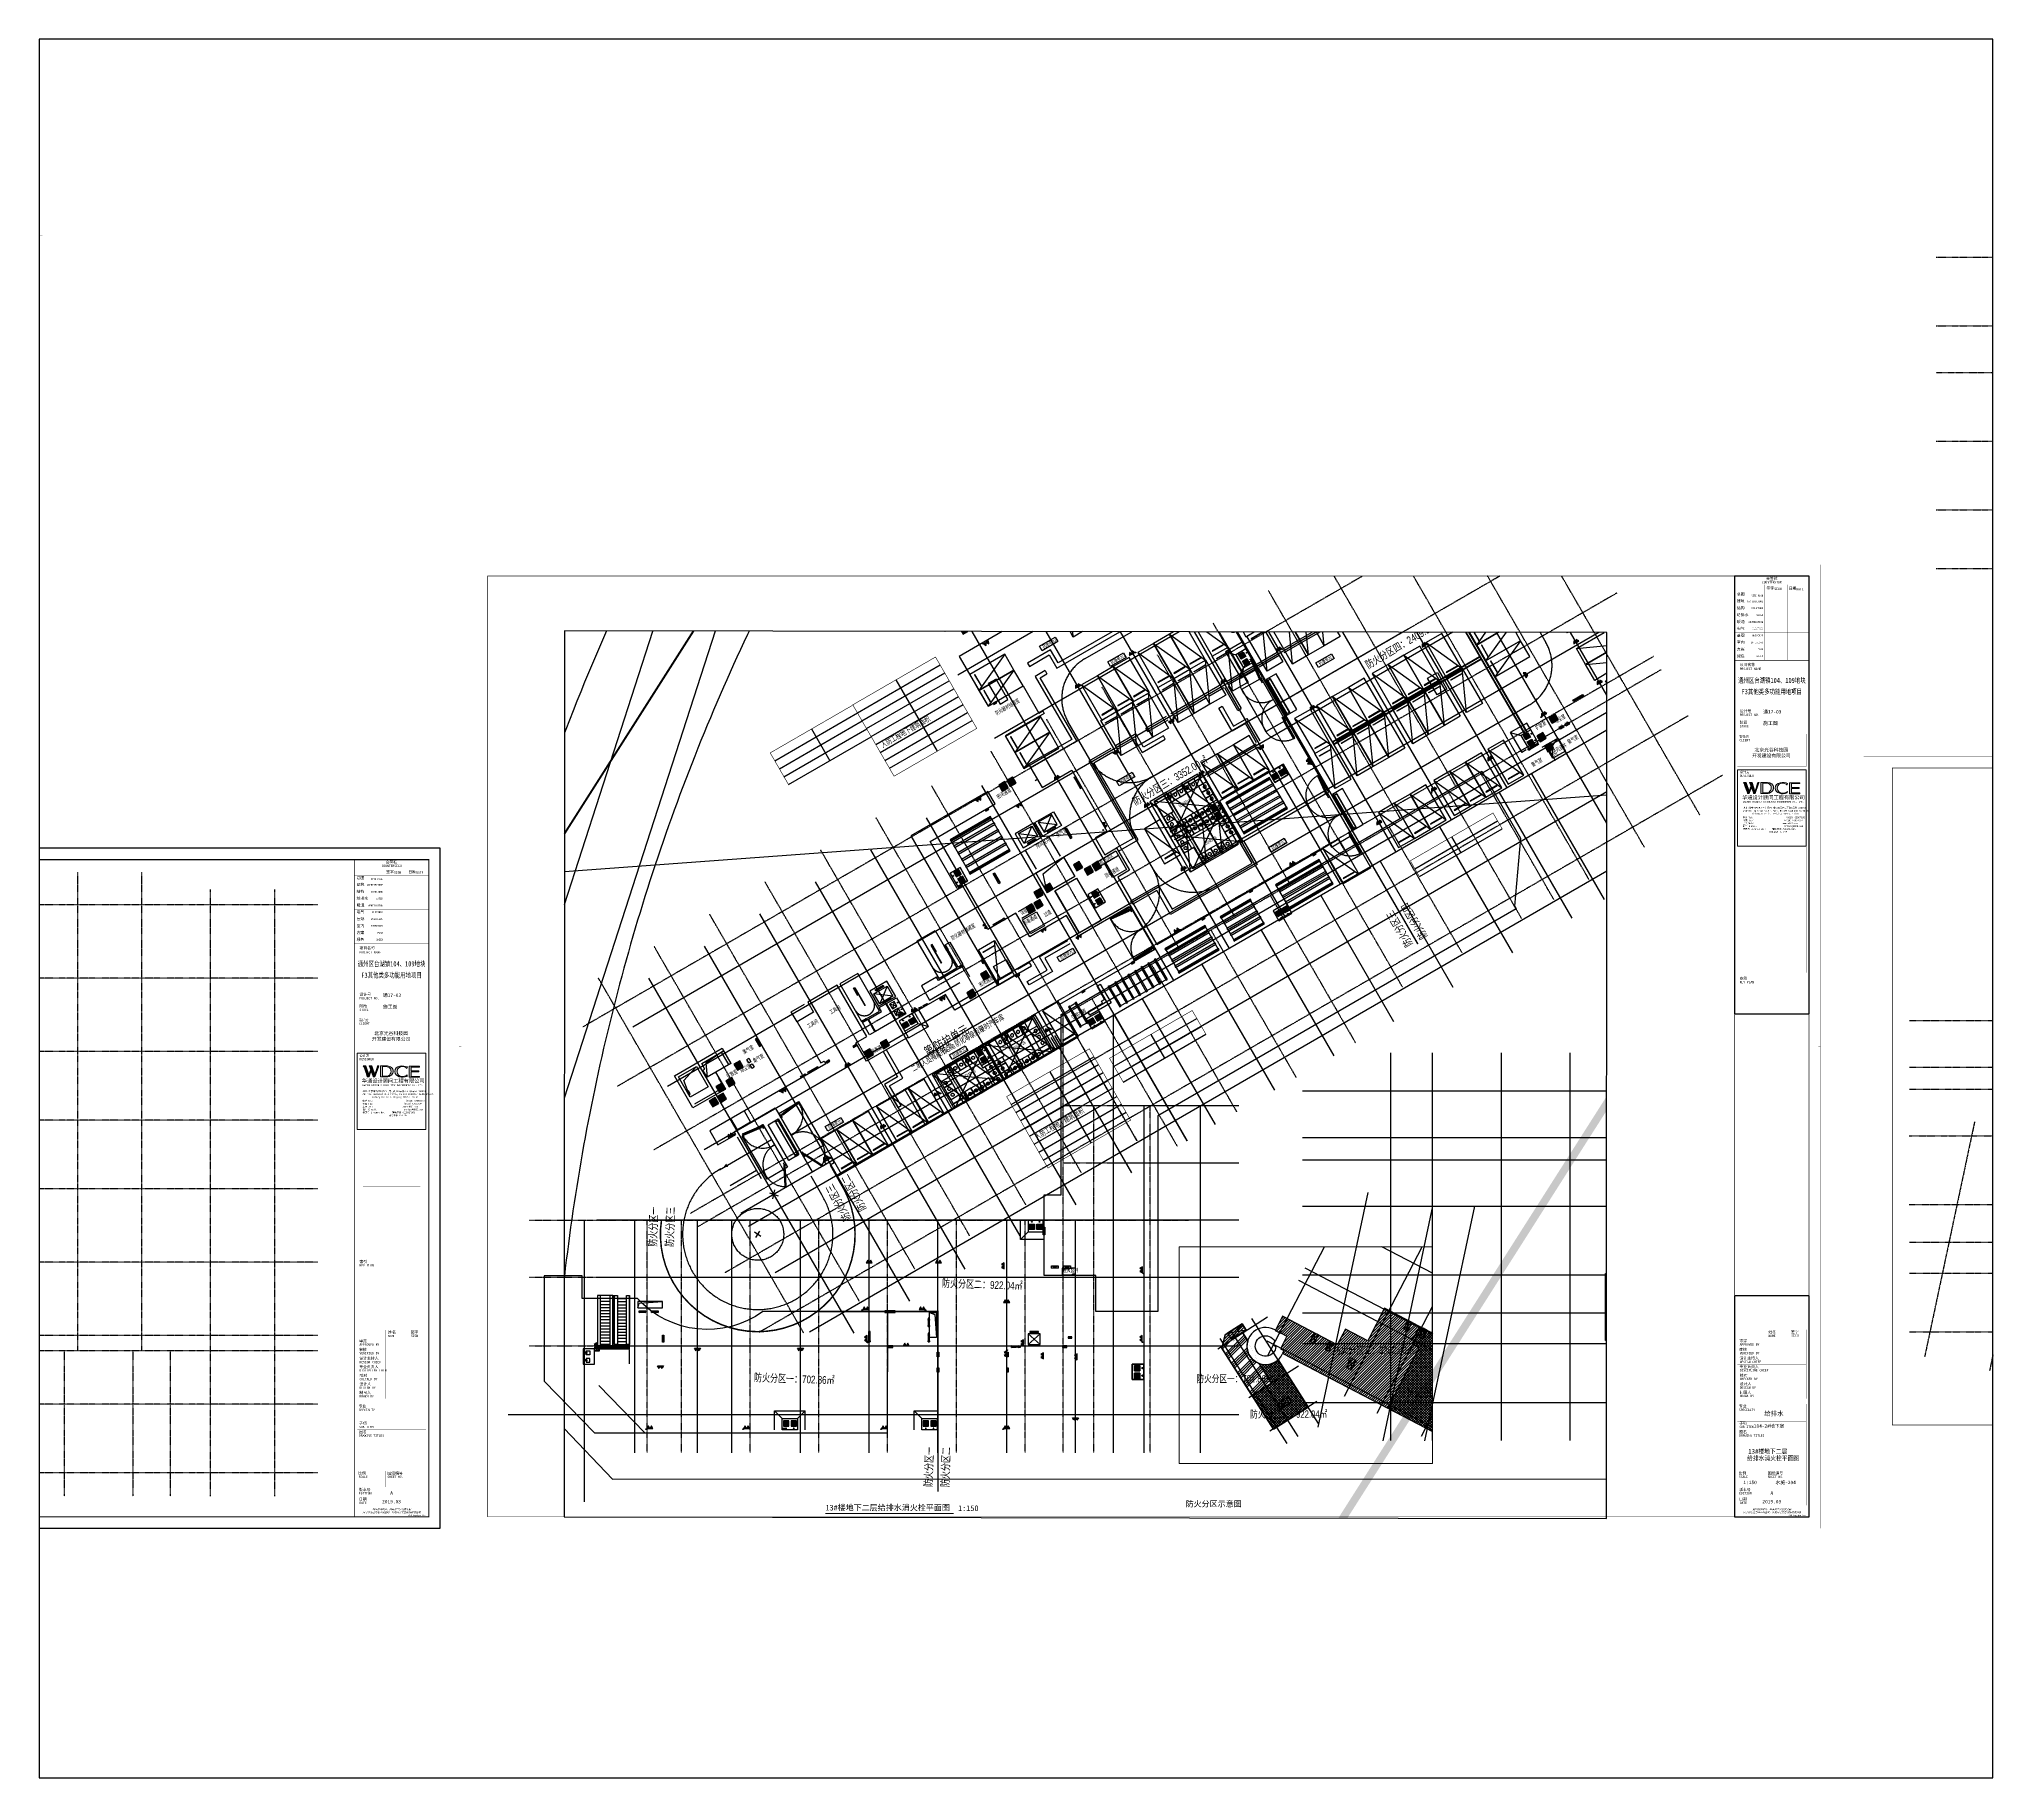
# Paper-space layout '13#楼' of a CAD drawing. Extents: x -236 to 1470, y 140 to 1658.
# The model-space entities are those that its viewports show. They can reach past a viewport. Long polylines and large blocks are cut down to what shows.
import ezdxf
from ezdxf.enums import TextEntityAlignment as Align
from ezdxf.xclip import XClip

# ---------------------------------------------------------------- set-up
doc = ezdxf.new("R2010")
doc.units = 0
doc.header["$LTSCALE"] = 10
doc.header["$MEASUREMENT"] = 0
doc.header["$XCLIPFRAME"] = 2
for name, pattern in [('104-13 B2核心筒$0$DASH', [0.35, 0.25, -0.1]), ('104-6 B2核心筒$0$DASH', [0.35, 0.25, -0.1]), ('104-地下室 轴网$0$DASH', [0.35, 0.25, -0.1]), ('104-地下室 轴网$0$DOTE', [2.42, 2, -0.2, 0.02, -0.2]), ('X-104 B2平面$0$ACAD_ISO04W100', [30, 24, -3, 0, -3]), ('X-104 B2平面$0$CENTER', [2, 1.25, -0.25, 0.25, -0.25]), ('X-104 B2平面$0$DOTE', [2.42, 2, -0.2, 0.02, -0.2]), ('X-104 B2平面$0$楼座轮廓$0$ACAD_ISO04W100', [30, 24, -3, 0, -3]), ('X-104 B2平面$1$DASH', [0.35, 0.25, -0.1]), ('梯段6、7$0$DASH', [0.35, 0.25, -0.1])]:
    doc.linetypes.add(name, pattern=pattern)
for name, color, linetype, plot in [('04-不打印_视口', 5, 'Continuous', False), ('104-6 B2核心筒$0$04-不打印_辅助线', 165, 'Continuous', False), ('X-104 B2平面$0$$0$04-不打印_辅助线', 165, 'Continuous', False), ('X-104 B2平面$0$04-不打印_辅助线', 165, 'Continuous', False), ('X-104 B2平面$0$结构索引2', 1, 'Continuous', False)]:
    doc.layers.add(name, color=color, linetype=linetype, plot=plot)
for name, color, linetype in [('104-13 B2核心筒$0$02-TEXT_房间', 7, 'Continuous'), ('104-13 B2核心筒$0$A-E_电梯', 171, 'Continuous'), ('104-13 B2核心筒$0$A-TECH_结构', 21, 'Continuous'), ('104-6 B2核心筒$0$A-E_电梯', 171, 'Continuous'), ('104-6 B2核心筒$0$A-TECH_结构', 21, 'Continuous'), ('104-地下室 轴网$0$00-图签', 7, 'Continuous'), ('104-地下室 轴网$0$01-标注_轴线坐标', 132, 'Continuous'), ('104-地下室 轴网$0$A_AXIS-轴线', 36, '104-地下室 轴网$0$DOTE'), ('104-地下室 轴网$0$M-建筑 地下室轮廓', 3, '104-地下室 轴网$0$DASH'), ('3T_BAR', 7, 'Continuous'), ('EQUIP_消防', 7, 'Continuous'), ('PIPE-通气', 3, 'TG_T'), ('VPIPE-消防', 1, 'Continuous'), ('X-104 B2平面$0$$0$A-TECH_结构', 21, 'Continuous'), ('X-104 B2平面$0$$0$DOOR_FIRE', 220, 'Continuous'), ('X-104 B2平面$0$02-TEXT_房间', 7, 'Continuous'), ('X-104 B2平面$0$04-不打印_防火分区', 30, 'Continuous'), ('X-104 B2平面$0$A-C_门', 150, 'Continuous'), ('X-104 B2平面$0$A-E_楼梯', 171, 'Continuous'), ('X-104 B2平面$0$A-I_车位', 185, 'Continuous'), ('X-104 B2平面$0$A-I_车位-流线', 127, 'X-104 B2平面$0$CENTER'), ('X-104 B2平面$0$A-O_防水层', 222, 'Continuous'), ('X-104 B2平面$0$A-SUR_看线', 231, 'Continuous'), ('X-104 B2平面$0$A-TECH_水', 3, 'Continuous'), ('X-104 B2平面$0$A-TECH_结构', 21, 'Continuous'), ('X-104 B2平面$0$A_AXIS-轴线', 1, 'X-104 B2平面$0$DOTE'), ('X-104 B2平面$0$A_STR-砼墙', 51, 'Continuous'), ('X-104 B2平面$0$A_STR-砼柱', 51, 'Continuous'), ('X-104 B2平面$0$DOOR_FIRE', 220, 'Continuous'), ('X-104 B2平面$0$EQUIP_消火栓', 7, 'Continuous'), ('X-104 B2平面$0$M-人防 轮廓', 241, 'Continuous'), ('X-104 B2平面$0$M-用地 红线', 20, 'X-104 B2平面$0$ACAD_ISO04W100'), ('X-104 B2平面$0$SURFACE', 6, 'Continuous'), ('X-104 B2平面$0$VPIPE-消防', 1, 'Continuous'), ('X-104 B2平面$0$人防分区指标', 5, 'Continuous'), ('X-104 B2平面$0$抗爆隔墙', 151, 'Continuous'), ('X-104 B2平面$0$楼座轮廓$0$M-建筑 轮廓', 51, 'Continuous'), ('X-104 B2平面$0$楼座轮廓$0$M-用地 红线', 20, 'X-104 B2平面$0$楼座轮廓$0$ACAD_ISO04W100'), ('X-104 B2平面$0$看线', 241, 'Continuous'), ('X-104 B2平面$0$车库集水坑', 4, 'Continuous'), ('X-104 B2平面$0$集水坑&', 6, 'Continuous'), ('X-104 B2平面$1$A-C_门', 150, 'Continuous'), ('X-104 B2平面$1$集水坑&', 6, 'Continuous'), ('梯段6、7$0$A-E_楼梯', 171, 'Continuous')]:
    doc.layers.add(name, color=color, linetype=linetype)
doc.layers.get('X-104 B2平面$0$$0$04-不打印_辅助线').off()
doc.styles.add('104-13 B2核心筒$0$_TCH_SPACE', font='ros.shx', dxfattribs={"width": 0.75, "height": 5, "bigfont": 'jd.shx'})
doc.styles.add('TG_LINETYPE', font='romans2.shx', dxfattribs={"width": 0.8, "height": 3, "bigfont": 'hzdf2.shx'})
doc.styles.add('X-104 B2平面$0$_TCH_SPACE', font='ros.shx', dxfattribs={"width": 0.75, "height": 5, "bigfont": 'jd.shx'})
doc.styles.add('X-104 B2平面$0$Arial', font='arial.ttf', dxfattribs={"width": 0.75, "height": 2.5})
doc.styles.add('X-104 B2平面$0$TEXT', font='TSSDENG.shx', dxfattribs={"bigfont": 'GBCBIG.shx'})
doc.styles.add('华文细黑', font='STXIHEI.TTF', dxfattribs={"height": 10})
doc.styles.add('图签信息$0$hwxh', font='STXIHEI.TTF')
doc.styles.add('图签信息$0$华文细黑', font='STXIHEI.TTF', dxfattribs={"height": 10})
doc.linetypes.add('TG_T', pattern='A,2,-0.3,["T",TG_LINETYPE,S=0.1,R=0,X=-0.23,Y=-0.15],0', length=2.3)
pattern_1 = [(180, (-432649.534, -553252.195), (-7e-15, -79.375), [])]
pattern_2 = [(180, (350, -250), (-7e-15, -79.375), [])]

# ---------------------------------------------------------------- blocks, each defined once
blk = doc.blocks.new('图框-A0')
for points, const_width in [([(0.02, 0.02), (1188.02, 0.02), (1188.02, 841.03), (0.02, 841.03)], 0.05), ([(1113.02, 831.03), (25.02, 831.03), (25.02, 10.03), (1113.02, 10.03)], 0.5)]:
    blk.add_lwpolyline(points, close=True, dxfattribs=dict(const_width=const_width))
at = {"const_width": 0.05}
for points in [[(594.02, 841.03), (594.02, 839.03)], [(0.02, 420.53), (2.02, 420.53)], [(1188.02, 420.53), (1186.02, 420.53)], [(594.02, 0.02), (594.02, 2.02)]]:
    blk.add_lwpolyline(points, dxfattribs=at)
blk = doc.blocks.new('图签信息$0$WDCE Copyright200X')
at = {"const_width": 0.016}
blk.add_lwpolyline([(-10.6, 1.26, 1), (-11.4, 1.26, 1)], format="xyb", close=True, dxfattribs=at)
at = {"style": '图签信息$0$华文细黑'}
for s, p in [('WDCE ', (-11.46, 0.5)), ('     Copyright ', (-3.51, 0.5))]:
    blk.add_text(s, height=1, dxfattribs=at).set_placement(p, align=Align.BOTTOM_RIGHT)
blk.add_text('c', height=0.6, dxfattribs=at).set_placement((-11.04, 1.35), align=Align.MIDDLE_CENTER)
blk.add_attdef('200X', text='', height=1, dxfattribs=at).set_placement((-0.45, 0.5), align=Align.BOTTOM_RIGHT)
blk = doc.blocks.new('图签信息$0$logo2')
h = blk.add_hatch(color=7)
h.paths.add_polyline_path([(19.02, -7.36), (15.84, -7.36), (15.84, -3.97), (18.97, -3.97), (18.97, -4.24), (16.46, -4.24), (16.46, -5.45), (18.81, -5.45), (18.81, -5.69), (16.47, -5.69), (16.47, -7.12), (19.02, -7.12)])
edge = h.paths.add_edge_path()
edge.add_spline(control_points=[(15.26, -4.21), (15.26, -4.21), (15.13, -4.65), (15.13, -4.65), (15.13, -4.65), (14.62, -4.1), (13.73, -4.1), (13.04, -4.1), (12.07, -4.54), (12.08, -5.62), (12.08, -6.49), (12.77, -7.16), (13.73, -7.17), (14.66, -7.17), (15.23, -6.68), (15.23, -6.68), (15.23, -6.68), (15.16, -7.11), (15.16, -7.11), (13.63, -7.7), (11.42, -7.29), (11.41, -5.64), (11.4, -3.72), (14.16, -3.66), (15.26, -4.21)], knot_values=[0, 0, 0, 0, 1, 1, 1, 2, 2, 2, 3, 3, 3, 4, 4, 4, 5, 5, 5, 6, 6, 6, 7, 7, 7, 8, 8, 8, 8], degree=3, periodic=0)
edge = h.paths.add_edge_path(flags=16)
edge.add_spline(control_points=[(10.23, -5.57), (10.23, -5.16), (10.12, -4.83), (9.9, -4.58), (9.63, -4.27), (9.23, -4.12), (8.69, -4.12), (8.69, -4.12), (7.64, -4.12), (7.64, -4.12), (7.64, -4.12), (7.64, -7.1), (7.64, -7.1), (7.64, -7.1), (8.66, -7.1), (8.66, -7.1), (9.13, -7.1), (9.52, -6.93), (9.82, -6.6), (10.09, -6.31), (10.23, -5.96), (10.23, -5.57)], knot_values=[0, 0, 0, 0, 1, 1, 1, 2, 2, 2, 3, 3, 3, 4, 4, 4, 5, 5, 5, 6, 6, 6, 7, 7, 7, 7], degree=3, periodic=0)
edge = h.paths.add_edge_path()
edge.add_spline(control_points=[(10.92, -5.51), (10.92, -5.96), (10.72, -6.37), (10.34, -6.72), (9.92, -7.1), (9.41, -7.29), (8.82, -7.29), (8.82, -7.29), (7.03, -7.29), (7.03, -7.29), (7.03, -7.29), (7.03, -3.92), (7.03, -3.92), (7.03, -3.92), (9.1, -3.92), (9.1, -3.92), (9.59, -3.92), (10.01, -4.06), (10.36, -4.34), (10.73, -4.64), (10.92, -5.03), (10.92, -5.51)], knot_values=[0, 0, 0, 0, 1, 1, 1, 2, 2, 2, 3, 3, 3, 4, 4, 4, 5, 5, 5, 6, 6, 6, 7, 7, 7, 7], degree=3, periodic=0)
at = {"lineweight": 0}
blk.add_lwpolyline([(19.02, -7.36), (15.84, -7.36), (15.84, -3.97), (18.97, -3.97), (18.97, -4.24), (16.46, -4.24), (16.46, -5.45), (18.81, -5.45), (18.81, -5.69), (16.47, -5.69), (16.47, -7.12), (19.02, -7.12), (19.02, -7.36)], dxfattribs=at)
for points, knots in [([(10.92, -5.51), (10.92, -5.96), (10.72, -6.37), (10.34, -6.72), (9.92, -7.1), (9.41, -7.29), (8.82, -7.29), (8.82, -7.29), (7.03, -7.29), (7.03, -7.29), (7.03, -7.29), (7.03, -3.92), (7.03, -3.92), (7.03, -3.92), (9.1, -3.92), (9.1, -3.92), (9.59, -3.92), (10.01, -4.06), (10.36, -4.34), (10.73, -4.64), (10.92, -5.03), (10.92, -5.51)], [0, 0, 0, 0, 1, 1, 1, 2, 2, 2, 3, 3, 3, 4, 4, 4, 5, 5, 5, 6, 6, 6, 7, 7, 7, 7]), ([(10.23, -5.57), (10.23, -5.16), (10.12, -4.83), (9.9, -4.58), (9.63, -4.27), (9.23, -4.12), (8.69, -4.12), (8.69, -4.12), (7.64, -4.12), (7.64, -4.12), (7.64, -4.12), (7.64, -7.1), (7.64, -7.1), (7.64, -7.1), (8.66, -7.1), (8.66, -7.1), (9.13, -7.1), (9.52, -6.93), (9.82, -6.6), (10.09, -6.31), (10.23, -5.96), (10.23, -5.57)], [0, 0, 0, 0, 1, 1, 1, 2, 2, 2, 3, 3, 3, 4, 4, 4, 5, 5, 5, 6, 6, 6, 7, 7, 7, 7]), ([(15.26, -4.21), (15.26, -4.21), (15.13, -4.65), (15.13, -4.65), (15.13, -4.65), (14.62, -4.1), (13.73, -4.1), (13.04, -4.1), (12.07, -4.54), (12.08, -5.62), (12.08, -6.49), (12.77, -7.16), (13.73, -7.17), (14.66, -7.17), (15.23, -6.68), (15.23, -6.68), (15.23, -6.68), (15.16, -7.11), (15.16, -7.11), (13.63, -7.7), (11.42, -7.29), (11.41, -5.64), (11.4, -3.72), (14.16, -3.66), (15.26, -4.21)], [0, 0, 0, 0, 1, 1, 1, 2, 2, 2, 3, 3, 3, 4, 4, 4, 5, 5, 5, 6, 6, 6, 7, 7, 7, 8, 8, 8, 8])]:
    blk.add_open_spline(points, degree=3, knots=knots, dxfattribs=at)
blk = doc.blocks.new('图签信息$0$logo1')
h = blk.add_hatch(color=8)
edge = h.paths.add_edge_path()
edge.add_spline(control_points=[(3.86, -5.21), (3.63, -5.88), (3.39, -6.56), (3.39, -6.56), (3.39, -6.56), (2.5, -3.91), (2.5, -3.91), (2.5, -3.91), (1.8, -3.91), (1.69, -3.91), (2.02, -4.39), (2.95, -7.27), (2.95, -7.27), (2.95, -7.27), (3.44, -7.27), (3.44, -7.27), (3.44, -7.27), (4.03, -5.66), (4.03, -5.66), (4.03, -5.66), (3.86, -5.21), (3.86, -5.21)], knot_values=[0, 0, 0, 0, 1, 1, 1, 2, 2, 2, 3, 3, 3, 4, 4, 4, 5, 5, 5, 6, 6, 6, 7, 7, 7, 7], degree=3, periodic=0)
h = blk.add_hatch(color=7)
edge = h.paths.add_edge_path()
edge.add_spline(control_points=[(6.04, -3.91), (6.09, -4.1), (5.2, -6.56), (5.2, -6.56), (5.2, -6.56), (4.3, -3.91), (4.3, -3.91), (4.3, -3.91), (3.6, -3.91), (3.49, -3.91), (3.82, -4.39), (4.75, -7.27), (4.75, -7.27), (4.75, -7.27), (5.24, -7.27), (5.24, -7.27), (5.24, -7.27), (6.33, -4.3), (6.33, -4.3), (6.33, -4.3), (6.48, -3.91), (6.48, -3.91), (6.48, -3.91), (6.21, -3.91), (6.04, -3.91)], knot_values=[0, 0, 0, 0, 1, 1, 1, 2, 2, 2, 3, 3, 3, 4, 4, 4, 5, 5, 5, 6, 6, 6, 7, 7, 7, 8, 8, 8, 8], degree=3, periodic=0)
at = {"color": 8, "lineweight": 0}
blk.add_open_spline([(3.86, -5.21), (3.63, -5.88), (3.39, -6.56), (3.39, -6.56), (3.39, -6.56), (2.5, -3.91), (2.5, -3.91), (2.5, -3.91), (1.8, -3.91), (1.69, -3.91), (2.02, -4.39), (2.95, -7.27), (2.95, -7.27), (2.95, -7.27), (3.44, -7.27), (3.44, -7.27), (3.44, -7.27), (4.03, -5.66), (4.03, -5.66), (4.03, -5.66), (3.86, -5.21), (3.86, -5.21)], degree=3, knots=[0, 0, 0, 0, 1, 1, 1, 2, 2, 2, 3, 3, 3, 4, 4, 4, 5, 5, 5, 6, 6, 6, 7, 7, 7, 7], dxfattribs=at)
at = {"lineweight": 0}
blk.add_open_spline([(6.04, -3.91), (6.09, -4.1), (5.2, -6.56), (5.2, -6.56), (5.2, -6.56), (4.3, -3.91), (4.3, -3.91), (4.3, -3.91), (3.6, -3.91), (3.49, -3.91), (3.82, -4.39), (4.75, -7.27), (4.75, -7.27), (4.75, -7.27), (5.24, -7.27), (5.24, -7.27), (5.24, -7.27), (6.33, -4.3), (6.33, -4.3), (6.33, -4.3), (6.48, -3.91), (6.48, -3.91), (6.48, -3.91), (6.21, -3.91), (6.04, -3.91)], degree=3, knots=[0, 0, 0, 0, 1, 1, 1, 2, 2, 2, 3, 3, 3, 4, 4, 4, 5, 5, 5, 6, 6, 6, 7, 7, 7, 8, 8, 8, 8], dxfattribs=at)
blk.add_blockref('图签信息$0$logo2', (0, 0))
blk = doc.blocks.new('图签信息$0$时间-logo')
at = {"layer": 'Defpoints', "lineweight": 0}
blk.add_lwpolyline([(0, -23.46), (-21.17, -23.46), (-21.17, 0), (0, 0), (0, -23.46)], dxfattribs=at)
blk.add_blockref('图签信息$0$logo1', (-20.97, 0))
at = {"style": '图签信息$0$hwxh'}
for s, height, p in [('华通设计顾问工程有限公司 ', 1.15, (-19.73, -9.05)), ('WALTON DESIGN & CONSULTING ENGINEERING CO., LTD.', 0.5, (-19.5, -10.1)), ('Address: Building No.3 C-Park, No.135 Xizhimen South Street, ', 0.47, (-19.48, -12.83)), ('地址:北京市西城区西直门南小街135号西派国际3号楼 100035', 0.5, (-19.48, -11.94)), ('电话 Tel：                        （8610）83957395 ', 0.5, (-19.56, -14.91)), ('传真 Fax：                      （8610）83957590 ', 0.5, (-19.48, -15.8)), ('Xicheng District, Beijing 100035, China ', 0.47, (-16.69, -13.72)), ('主页 Web：                      www.WDCE.com ', 0.5, (-19.48, -16.69)), ('资质号 Licence No.：    建筑甲级 A111010265 ', 0.5, (-19.48, -18.47)), ('邮件 E-mail：                    office@WDCE.com ', 0.5, (-19.48, -17.58)), ('   规划甲级 101195', 0.5, (-12.6, -19.36))]:
    blk.add_text(s, height=height, dxfattribs=at).set_placement(p)
blk = doc.blocks.new('图签信息')
at = {"const_width": 0.5}
for points in [[(-65, 574), (-65, 500.5), (0, 500.5), (0, 574)], [(-65, 0), (0, 0), (0, 500.5), (-65, 500.5)]]:
    blk.add_lwpolyline(points, close=True, dxfattribs=at)
at = {"const_width": 0.05}
for points in [[(-65, 566.5), (0, 566.5)], [(-39.14, 566.5), (-39.14, 500.5)], [(-19.1, 566.5), (-19.1, 500.5)], [(-65, 560.5), (0, 560.5)], [(-65, 554.5), (0, 554.5)], [(-65, 548.5), (0, 548.5)], [(-65, 542.5), (0, 542.5)], [(-65, 536.5), (0, 536.5)], [(-65, 530.5), (0, 530.5)], [(-65, 524.5), (0, 524.5)], [(-65, 518.5), (0, 518.5)], [(-65, 512.5), (0, 512.5)], [(-65, 512.5), (0, 512.5)], [(-65, 506.5), (0, 506.5)], [(-65, 500.5), (0, 500.5)], [(-62.5, 450.87), (-2.5, 450.87)], [(-62.5, 440.87), (-2.5, 440.87)], [(-2.5, 407.85), (-2.5, 436.12), (-62.5, 436.12), (-62.5, 407.85)], [(-62.5, 407.85), (-2.5, 407.85)], [(-62.5, 404.92), (-62.5, 227.83)], [(-62.5, 404.92), (-2.5, 404.92)], [(-62.5, 227.83), (-2.5, 227.83), (-2.5, 404.92)], [(-57.5, 338.36), (-7.5, 338.36)], [(-57.5, 288.83), (-7.5, 288.83)], [(-57.5, 234.85), (-7.5, 234.85)], [(-62.5, 227.83), (-2.5, 227.83)], [(-62.5, 217.74), (-2.5, 217.74)], [(-62.5, 103.26), (-2.5, 103.26), (-2.5, 163.26), (-62.5, 163.26), (-62.5, 103.26)], [(-37.5, 163.26), (-37.5, 103.26)], [(-20, 163.26), (-20, 103.26)], [(-62.5, 155.76), (-2.5, 155.76)], [(-62.5, 148.26), (-2.5, 148.26)], [(-62.5, 140.76), (-2.5, 140.76)], [(-62.5, 133.26), (-2.5, 133.26)], [(-62.5, 125.76), (-2.5, 125.76)], [(-62.5, 118.26), (-2.5, 118.26)], [(-62.5, 110.76), (-2.5, 110.76)], [(-62.5, 98.5), (-2.5, 98.5), (-2.5, 10), (-62.5, 10), (-62.5, 98.5)], [(-62.5, 83.5), (-2.5, 83.5)], [(-62.5, 76), (-2.5, 76)], [(-62.5, 40), (-2.5, 40)], [(-37.5, 40), (-37.5, 26)], [(-62.5, 26), (-2.5, 26)], [(-62.5, 18), (-2.5, 18)]]:
    blk.add_lwpolyline(points, dxfattribs=at)
at = {"ltscale": 0.001, "xscale": 2.834689937531525, "yscale": 2.834689937531525, "zscale": 2.834689937531525}
blk.add_blockref('图签信息$0$时间-logo', (-2.5, 404.92), dxfattribs=at)
blk.add_blockref('图签信息$0$WDCE Copyright200X', (-2.5, 0)).add_auto_attribs({'200X': '2007'})
at = {"style": '图签信息$0$华文细黑'}
for s, height, p in [('会签栏', 2.4, (-32.5, 573)), ('COUNTERSIGN', 2, (-32.5, 569.6))]:
    blk.add_text(s, height=height, dxfattribs=at).set_placement(p, align=Align.TOP_CENTER)
for s, height, p in [('签字', 2.4, (-37.22, 564.63)), ('SIGN', 2, (-30.32, 563.88)), ('日期', 2.4, (-17.79, 564.58)), ('DATE', 2, (-10.96, 563.7)), ('总图', 2.4, (-63, 559.5)), ('建筑', 2.4, (-63, 553.5)), ('结构', 2.4, (-63, 547.5)), ('给排水', 2.4, (-63, 541.5)), ('暖通', 2.4, (-63, 535.5)), ('电气', 2.4, (-63, 529.5)), ('景观', 2.4, (-63, 523.5)), ('室内', 2.4, (-63, 517.5)), ('绿色', 2.4, (-63, 505.5)), ('方案', 2.4, (-63, 511.5)), ('项目名称', 2.4, (-60.5, 498)), ('PROJECT NAME', 2, (-60.5, 494.08)), ('设计号', 2.4, (-60.54, 457.48)), ('PROJECT NO.', 2, (-60.5, 453.97)), ('阶段', 2.4, (-60.5, 447.47)), ('STAGE', 2, (-60.5, 443.97)), ('委托方', 2, (-60.9, 434.86)), ('CLIENT', 2, (-60.9, 431.86)), ('设计方', 2, (-60.5, 403.83)), ('DESIGNER', 2, (-60.5, 400.83)), ('KEY PLAN', 2, (-60.5, 220.74)), ('索引', 2.4, (-60.5, 224.14)), ('姓名', 2.4, (-35.5, 162.47)), ('签字', 2.4, (-15.81, 162.57)), ('审定', 2.4, (-60.73, 154.81)), ('NAME', 2, (-35.5, 158.96)), ('SIGN', 2, (-15.5, 159.2)), ('审核', 2.4, (-60.95, 147.29)), ('APPROVED BY', 2, (-60.5, 151.44)), ('设计主持人', 2.4, (-60.68, 139.76)), ('VERIFIED BY', 2, (-60.5, 143.91)), ('专业负责人', 2.4, (-60.67, 132.26)), ('DESIGN CHIEF', 2, (-60.5, 136.19)), ('校对', 2.4, (-60.5, 124.76)), ('DISCIPLINE CHIEF', 2, (-60.5, 128.98)), ('CHECKED BY', 2, (-60.5, 121.37)), ('设计人', 2.4, (-60.5, 117.26)), ('制图人', 2.4, (-60.61, 109.76)), ('DESIGN BY', 2, (-60.5, 113.83)), ('DRAWN BY', 2, (-60.5, 106.5)), ('专业', 2.4, (-61.23, 97.93)), ('SPECIALTY', 2, (-61.23, 94.38)), ('子项', 2.4, (-60.88, 82.92)), ('SUB ITEM', 2, (-60.88, 79.5)), ('图名', 2.4, (-60.91, 75.41)), ('DRAWING TITLES', 2, (-60.91, 72)), ('比例', 2.4, (-61.56, 39.42)), ('图纸编号', 2.4, (-36.1, 39.32)), ('SCALE', 2, (-61.19, 36)), ('SHEET NO.', 2, (-36.1, 36)), ('版本号', 2.4, (-61, 25.03)), ('EDITION', 2, (-61.06, 21.61)), ('日期', 2.4, (-61, 16.68)), ('DATE', 2, (-60.5, 13.26))]:
    blk.add_text(s, height=height, dxfattribs=at).set_placement(p, align=Align.TOP_LEFT)
for s, p in [('SITE PLAN', (-40.06, 557.7)), ('ARCHITECTURE', (-40.06, 552.7)), ('STRUCTURE', (-40.06, 546.7)), ('VENTILATION', (-40.06, 534.7)), ('WATER', (-40.06, 540.7)), ('ELECTRIC', (-40.14, 528.89)), ('LANDSCAPE', (-40.14, 522.89)), ('INTERIORS', (-40.14, 516.89)), ('GREEN', (-40.14, 504.89)), ('PLAN', (-40.14, 510.89))]:
    blk.add_text(s, height=1.5, dxfattribs=at).set_placement(p, align=Align.TOP_RIGHT)
at = {"color": 4, "style": '图签信息$0$华文细黑', "width": 0.75}
for s, p in [('通州区台湖镇104、109地块', (-32.5, 480.78)), ('F3其他类多功能用地项目', (-32.5, 470.91))]:
    blk.add_text(s, height=4.5, dxfattribs=at).set_placement(p, align=Align.CENTER)
at = {"color": 4, "style": '图签信息$0$华文细黑'}
for s, p in [('A', (-32.53, 19.4)), ('2019.03', (-32.53, 11.84))]:
    blk.add_text(s, height=3, dxfattribs=at).set_placement(p, align=Align.CENTER)
at = {"style": '图签信息$0$华文细黑', "oblique": 20}
for s, p in [('除特别注明外，所有尺寸是以毫米制', (-32.5, 6.5)), ('尺寸以标注为准不得量取，所有尺寸需在现场校核准确', (-32.5, 4))]:
    blk.add_text(s, height=1.5, dxfattribs=at).set_placement(p, align=Align.MIDDLE_CENTER)
at = {"color": 4, "ltscale": 0.001, "char_height": 3, "width": 58.4895, "style": '图签信息$0$华文细黑'}
for s, insert, attachment_point in [('通17-03', (-40.06, 455.51), 4), ('施工图', (-40.06, 445.51), 4), ('北京光谷科技园\\P开发建设有限公司', (-32.9, 419.71), 5)]:
    blk.add_mtext(s, dxfattribs=dict(at, insert=insert, attachment_point=attachment_point))
blk = doc.blocks.new('图签-A0')
at = {"ltscale": 0.001, "const_width": 0.5}
blk.add_lwpolyline([(0, 821), (-65, 821), (-65, 0), (0, 0)], close=True, dxfattribs=at)
ref = blk.add_blockref('图签信息', (0, 247))
XClip(ref).set_block_clipping_path([(-64.9999987737, 192.060868484), (0, 574)])
ref = blk.add_blockref('图签信息', (0, 0))
XClip(ref).set_block_clipping_path([(-64.9999987737, 0), (0, 192.9246309638)])
blk = doc.blocks.new('图框-A1')
for points, const_width in [([(0, 0), (841, 0), (841, 594), (0, 594)], 0.05), ([(766, 584), (25, 584), (25, 10), (766, 10)], 0.5)]:
    blk.add_lwpolyline(points, close=True, dxfattribs=dict(const_width=const_width))
at = {"const_width": 0.05}
for points in [[(420.5, 594), (420.5, 592)], [(0, 297), (2, 297)], [(841, 297), (839, 297)], [(420.5, 0), (420.5, 2)]]:
    blk.add_lwpolyline(points, dxfattribs=at)
blk = doc.blocks.new('图签-A1')
at = {"color": 2}
blk.add_blockref('图签信息', (0, 0), dxfattribs=at)
blk = doc.blocks.new('图框-A1+1-4')
for points, const_width in [([(0, 0), (1051, 0), (1051, 594), (0, 594)], 0.05), ([(976, 584), (25, 584), (25, 10), (976, 10)], 0.5)]:
    blk.add_lwpolyline(points, close=True, dxfattribs=dict(const_width=const_width))
at = {"const_width": 0.05}
for points in [[(525.5, 594), (525.5, 592)], [(0, 297), (2, 297)], [(1051, 297), (1049, 297)], [(525.5, 0), (525.5, 2)]]:
    blk.add_lwpolyline(points, dxfattribs=at)
blk = doc.blocks.new('104-地下室 轴网$0$轴网')
at = {"layer": '104-地下室 轴网$0$A_AXIS-轴线', "linetype": '104-地下室 轴网$0$DOTE'}
for p, q in [((-200, -7401), (-200, 26620)), ((8000, -7401), (8000, 26620)), ((12500, -7401), (12500, 26620)), ((21500, -7401), (21500, 26620)), ((30500, -7401), (30500, 26620)), ((39500, -7401), (39500, 26620)), ((48500, -7401), (48500, 26620)), ((57500, -7401), (57500, 26620)), ((60408, 18000), (-7181, 18000)), ((60408, 9000), (-7181, 9000)), ((60408, 0), (-7181, 0))]:
    blk.add_line(p, q, dxfattribs=at)
blk = doc.blocks.new('图框-A0加长150')
for points, const_width in [([(0, 0), (1338, 0), (1338, 841), (0, 841)], 0.05), ([(1263, 831), (25, 831), (25, 10), (1263, 10)], 0.5)]:
    blk.add_lwpolyline(points, close=True, dxfattribs=dict(const_width=const_width))
at = {"const_width": 0.05}
for points in [[(0, 421), (2, 421)], [(669, 0), (669, 2)], [(1338, 421), (1336, 421)]]:
    blk.add_lwpolyline(points, dxfattribs=at)
blk = doc.blocks.new('104-地下室 轴网$0$A$C7E2A6E2C')
at = {"color": 224, "linetype": 'ByBlock'}
for p, q in [((0, 61529), (31154, 81346)), ((4271, 76098), (52674, 0))]:
    blk.add_line(p, q, dxfattribs=at)
at = {"color": 1, "linetype": 'ByBlock', "ltscale": 5}
blk.add_lwpolyline([(26177, 69980), (22302, 76071), (24834, 77681), (22150, 81900), (10510, 74496), (8319, 65262), (28920, 32874), (42336, 41407), (33560, 55205, -0.3795436)], format="xyb", close=True, dxfattribs=at)
at = {"layer": '104-地下室 轴网$0$M-建筑 地下室轮廓', "color": 4, "linetype": 'ByBlock', "ltscale": 2}
blk.add_lwpolyline([(131237, 625), (131053, 270), (82971, 25300), (61335, 11538), (56961, 18415), (60967, 20964), (57346, 26659), (66248, 32322), (67456, 30423), (87407, 43114), (143854, 13730), (139180, 4752), (131237, 625)], dxfattribs=at)
blk = doc.blocks.new('104-地下室 轴网$0$A$C769971AC')
for points in [[(-8100, 0), (-5500, 0), (-5500, -2600), (-8100, -2600)], [(0, 0), (8750, 0), (8750, -4200), (0, -4200)], [(-79600, -4400), (-75400, -4400), (-75400, -13200), (-79600, -13200)], [(-69200, -4800), (-66450, -4800), (-66450, -7400), (-69200, -7400)], [(8750, -5000), (0, -5000), (0, -9200), (8750, -9200)], [(-20900, -11300), (-18100, -11300), (-18100, -13400), (-20900, -13400)], [(-17900, -11300), (-15100, -11300), (-15100, -13400), (-17900, -13400)]]:
    blk.add_lwpolyline(points, close=True)
blk = doc.blocks.new('104-地下室 轴网$0$104 轴线$0$A$C769971AC')
for points in [[(-8100, 0), (-5500, 0), (-5500, -2600), (-8100, -2600)], [(0, 0), (8750, 0), (8750, -4200), (0, -4200)], [(-79600, -4400), (-75400, -4400), (-75400, -13200), (-79600, -13200)], [(-69200, -4800), (-66450, -4800), (-66450, -7400), (-69200, -7400)], [(8750, -5000), (0, -5000), (0, -9200), (8750, -9200)], [(-20900, -11300), (-18100, -11300), (-18100, -13400), (-20900, -13400)], [(-17900, -11300), (-15100, -11300), (-15100, -13400), (-17900, -13400)]]:
    blk.add_lwpolyline(points, close=True)
blk = doc.blocks.new('104-地下室 轴网')
for points in [[(798722, -369429), (987872, -369429), (987872, -280329), (798722, -280329)], [(1000004, -598813), (1367754, -598813), (1367754, -450313), (1000004, -450313)], [(763572, -598813), (986472, -598813), (986472, -472663), (763572, -472663)]]:
    blk.add_lwpolyline(points, close=True)
for points, const_width in [([(802472, -367930), (986372, -367930), (986372, -281829), (802472, -281829)], 150), ([(1006254, -596313), (1365254, -596313), (1365254, -452813), (1006254, -452813)], 250), ([(767322, -597313), (984972, -597313), (984972, -474163), (767322, -474163)], 150)]:
    blk.add_lwpolyline(points, close=True, dxfattribs=dict(const_width=const_width))
at = {"layer": '104-地下室 轴网$0$00-图签'}
for points in [[(435873, 17570), (519973, 17570), (519973, 151370), (435873, 151370)], [(867292, 17570), (867292, 101670), (733492, 101670), (733492, 17570)]]:
    blk.add_lwpolyline(points, close=True, dxfattribs=at)
at = {"layer": '104-地下室 轴网$0$00-图签', "const_width": 100}
for points in [[(436873, 18570), (518973, 18570), (518973, 148870), (436873, 148870)], [(866292, 18570), (866292, 100670), (735992, 100670), (735992, 18570)]]:
    blk.add_lwpolyline(points, close=True, dxfattribs=at)
at = {"layer": '104-地下室 轴网$0$01-标注_轴线坐标'}
for p, q in [((-143929, -10608), (-140632, -15791)), ((-148582, -13568), (-145285, -18751)), ((-154940, -17612), (-151643, -22795)), ((-163293, -22925), (-159996, -28109)), ((-172533, -28802), (-169236, -33985)), ((-169236, -33985), (-168138, -34028)), ((1312240, -308992), (1314873, -308992)), ((1312240, -314507), (1314873, -314507)), ((727142, -320599), (733982, -317038)), ((1312240, -322042), (1314873, -322042)), ((731021, -328050), (737860, -324489)), ((734900, -335501), (741739, -331940)), ((1312240, -331942), (1314873, -331942)), ((1312240, -342892), (1314873, -342892)), ((718830, -353336), (725670, -349775)), ((722709, -360787), (729548, -357226)), ((596187, -367948), (596187, -361351)), ((597386, -364129), (590072, -364129)), ((634587, -364129), (641901, -364129)), ((726588, -368238), (733427, -364677)), ((806271, -364398), (804900, -366770)), ((729451, -373737), (736290, -370177)), ((597386, -373129), (590072, -373129)), ((634587, -373129), (641901, -373129)), ((733329, -381188), (740169, -377628)), ((597386, -382729), (590072, -382729)), ((634587, -382729), (641901, -382729)), ((727142, -529074), (733982, -525514)), ((731021, -536525), (737860, -532965)), ((596187, -576424), (596187, -569826)), ((597386, -572604), (590072, -572604)), ((634587, -572604), (641901, -572604)), ((597386, -581604), (590072, -581604)), ((634587, -581604), (641901, -581604)), ((597386, -591204), (590072, -591204)), ((634587, -591204), (641901, -591204))]:
    blk.add_line(p, q, dxfattribs=at)
at = {"layer": '104-地下室 轴网$0$A_AXIS-轴线'}
for p, q in [((-162502, 578418), (-103332, 692084)), ((854, 632775), (-109845, 690401)), ((-69898, 627668), (-37622, 689670)), ((-155052, 574539), (-95881, 688206)), ((13876, 657789), (-43691, 687756)), ((-147601, 570661), (-88430, 684327)), ((-62447, 623789), (-30171, 685791)), ((-267879, 633274), (-243063, 680946)), ((-25299, 636243), (-114000, 682418)), ((-47571, 634174), (-22720, 681913)), ((-113685, 608524), (-249575, 679264)), ((-206397, 622739), (-177039, 679136)), ((-140150, 566782), (-80979, 680448)), ((9443, 649274), (-48124, 679241)), ((-260428, 629395), (-235612, 677068)), ((-100664, 633537), (-183422, 676619)), ((-92783, 639581), (-73528, 676569)), ((-35448, 639272), (-15269, 678034)), ((-252978, 625516), (-228161, 673189)), ((-198946, 618861), (-169588, 675257)), ((-44634, 635485), (-118433, 673903)), ((-27997, 635393), (-7818, 674155)), ((-117841, 600541), (-253731, 671280)), ((-191495, 614982), (-162137, 671378)), ((-85332, 635702), (-66077, 672691)), ((5010, 640758), (-52557, 670726)), ((-273455, 669700), (-228319, 598738)), ((-245448, 621789), (-220710, 669310)), ((-105097, 625022), (-187855, 668103)), ((-77881, 631824), (-58626, 668812)), ((-16390, 639497), (-367, 670277)), ((-296507, 649112), (-270772, 665481)), ((-279783, 665675), (-234647, 594713)), ((-184044, 611103), (-154686, 667500)), ((-8939, 635619), (7084, 666398)), ((-238076, 617759), (-213259, 665432)), ((-176593, 607224), (-147235, 663621)), ((-56517, 630849), (-122866, 665388)), ((-2553, 632294), (13470, 663073)), ((-287377, 660844), (-242241, 589883)), ((-122274, 592025), (-258164, 662765)), ((-230625, 613880), (-205808, 661553)), ((-292106, 642193), (-266371, 658562)), ((-109530, 616507), (-192288, 659588)), ((-169142, 603346), (-139784, 659742)), ((-294971, 656014), (-249835, 585053)), ((-223174, 610002), (-198357, 657674)), ((-161691, 599467), (-132333, 655864)), ((-96508, 641520), (-127022, 657405)), ((-289691, 638396), (-263956, 654765)), ((-126707, 583510), (-262597, 654250)), ((-127630, 581736), (-263520, 652476)), ((-284860, 630802), (-259125, 647171)), ((-130863, 575527), (-266753, 646267)), ((-280030, 623208), (-254295, 639577)), ((-135018, 567544), (-270908, 638284)), ((-35206, 637394), (13400, 637394)), ((-33600, 639394), (-33600, 482394)), ((-25200, 639394), (-25200, 482394)), ((-16800, 639394), (-16800, 482394)), ((-8400, 639394), (-8400, 482394)), ((0, 639394), (0, 482394)), ((8400, 639372), (8400, 482372)), ((-275200, 615614), (-249465, 631983)), ((-50400, 630994), (-50400, 482394)), ((-42000, 630994), (-42000, 482394)), ((-262856, 596207), (-214266, 627113)), ((-52400, 628994), (13400, 628994)), ((-214380, 626895), (-223174, 610002)), ((-210654, 624956), (-219449, 608062)), ((-270370, 608020), (-244634, 624389)), ((-224464, 620627), (-215662, 606789)), ((-202671, 620800), (-211465, 603907)), ((-52400, 620594), (13400, 620594)), ((-260709, 592832), (-222317, 617252)), ((-265539, 600426), (-239804, 616795)), ((-230792, 616601), (-221990, 602764)), ((-194688, 616644), (-203482, 599751)), ((-186705, 612488), (-195499, 595595)), ((-52400, 612194), (13400, 612194)), ((-256737, 586588), (-218420, 610960)), ((-178722, 608333), (-187516, 591439)), ((-170739, 604177), (-179533, 587284)), ((-52400, 603794), (13400, 603794)), ((-209580, 600766), (-138782, 489461)), ((-162756, 600021), (-171550, 583128)), ((-214727, 597492), (-143645, 485741)), ((-158410, 597759), (-167204, 580865)), ((-217174, 595936), (-146376, 484630)), ((-52400, 595394), (13400, 595394)), ((-242004, 566405), (-199140, 593669)), ((-222323, 592665), (-151523, 481356)), ((-239072, 561796), (-196208, 589060)), ((-52400, 589194), (13400, 589194)), ((-229915, 587832), (-159117, 476526)), ((-234091, 585175), (-163293, 473870)), ((-237509, 583001), (-166711, 471696)), ((-234242, 554202), (-191378, 581466)), ((-244006, 578869), (-173208, 467563)), ((-139073, 580794), (-126000, 580794)), ((-139073, 580794), (-126000, 580794)), ((-52400, 580794), (13400, 580794)), ((-229411, 546608), (-186548, 573872)), ((-139073, 572394), (-126000, 572394)), ((-52400, 572394), (13400, 572394)), ((-224581, 539014), (-181717, 566278)), ((-139073, 563994), (-126000, 563994)), ((-136300, 563994), (-136300, 494793)), ((-126000, 563994), (-126000, 494793)), ((-117600, 563994), (-117600, 494793)), ((-109200, 563994), (-109200, 494793)), ((-100800, 563994), (-100800, 494793)), ((-92400, 563994), (-92400, 494793)), ((-84000, 563994), (-84000, 494793)), ((-75600, 563994), (-75600, 494793)), ((-67200, 563994), (-67200, 494793)), ((-58800, 563994), (-58800, 494793)), ((-52400, 563994), (13400, 563994)), ((-219751, 531420), (-176887, 558684)), ((-139073, 555594), (13400, 555594)), ((-214921, 523826), (-172057, 551090)), ((-139073, 547194), (13400, 547194)), ((-210090, 516232), (-167227, 543496)), ((-139073, 538794), (13400, 538794)), ((-205260, 508638), (-162396, 535902)), ((-139073, 530394), (13400, 530394)), ((-200430, 501044), (-157566, 528308)), ((-157699, 517807), (-159093, 522391)), ((-158511, 520478), (-148966, 523380)), ((-195599, 493450), (-152736, 520714)), ((-162507, 516345), (-148156, 520708)), ((-145248, 490515), (-154653, 521450)), ((-139073, 521994), (13400, 521994)), ((-205196, 519345), (-172533, 467993)), ((-155969, 494840), (-162507, 516345)), ((-190769, 485856), (-147905, 513120)), ((-139073, 513594), (13400, 513594)), ((-164865, 502333), (-144456, 508538)), ((-185939, 478262), (-143075, 505526)), ((-139073, 505194), (13400, 505194)), ((-158456, 447865), (-73109, 502193)), ((-79126, 502893), (-49948, 457056)), ((-183148, 473874), (-140284, 501139)), ((-163452, 492565), (-141618, 499204)), ((-153945, 440778), (-61764, 499457)), ((-65036, 500125), (-41175, 462641)), ((-181272, 470925), (-138409, 498190)), ((-105000, 496794), (13400, 496794)), ((-105000, 496794), (13400, 496794)), ((-86465, 498221), (-57287, 452384)), ((-179767, 468559), (-136903, 495823)), ((-166188, 460012), (-111041, 495117)), ((-155969, 494840), (-148582, 483227)), ((-115209, 495703), (-78883, 438637)), ((-163452, 492565), (-154940, 479183)), ((-149616, 433932), (-57436, 492611)), ((-149595, 433945), (-57415, 492624)), ((-93298, 493871), (-64120, 448035)), ((-162322, 453938), (-107174, 489043)), ((-122042, 491353), (-85716, 434288)), ((-100975, 488985), (-71797, 443148)), ((-128875, 487003), (-92549, 429938)), ((-52368, 488394), (13400, 488394)), ((-145267, 427099), (-53086, 485778)), ((-145246, 427112), (-53065, 485791)), ((-135708, 482654), (-99382, 425589)), ((-140917, 420266), (-48736, 478944)), ((-140896, 420279), (-48715, 478958)), ((-142541, 478304), (-106215, 421239)), ((-149374, 473954), (-113048, 416889)), ((-150133, 473471), (-113808, 416406)), ((-136567, 413433), (-44387, 472111)), ((-136546, 413446), (-44366, 472125)), ((-156966, 469121), (-120641, 412056)), ((-134130, 409650), (-41949, 468329)), ((-163799, 464772), (-127474, 407707)), ((1044729, 284879), (1044729, 138279)), ((1053129, 284879), (1053129, 138279)), ((1061529, 284879), (1061529, 138279)), ((1069929, 284879), (1069929, 138279)), ((1078329, 284879), (1078329, 138279)), ((1086729, 284879), (1086729, 138279)), ((1095129, 284879), (1095129, 138279)), ((1103528, 284879), (1103528, 138257)), ((1042729, 276479), (1111929, 276479)), ((1042729, 268079), (1111929, 268079)), ((1042729, 259679), (1111929, 259679)), ((1042729, 251279), (1111929, 251279)), ((1042729, 245079), (1111929, 245079)), ((1042729, 236679), (1111929, 236679)), ((1042729, 228279), (1111929, 228279)), ((958829, 219879), (958829, 150678)), ((969129, 219879), (969129, 150678)), ((977529, 219879), (977529, 150678)), ((985929, 219879), (985929, 150678)), ((994329, 219879), (994329, 150678)), ((1002729, 219879), (1002729, 150678)), ((1011129, 219879), (1011129, 150678)), ((1019529, 219879), (1019529, 150678)), ((1027929, 219879), (1027929, 150678)), ((1036329, 219879), (1036329, 150678)), ((1042729, 219879), (1111929, 219879)), ((956056, 211479), (1111929, 211479)), ((1230727, 205616), (1230727, 136415)), ((1241027, 205616), (1241027, 136415)), ((1249427, 205616), (1249427, 136415)), ((1257827, 205616), (1257827, 136415)), ((1266227, 205616), (1266227, 136415)), ((1274627, 205616), (1274627, 136415)), ((1283027, 205616), (1283027, 136415)), ((956056, 203079), (1111929, 203079)), ((1227955, 197216), (1283027, 197216)), ((-162502, 81623), (-103332, 195290)), ((956056, 194679), (1111929, 194679)), ((854, 135981), (-109845, 193607)), ((-69898, 130873), (-37622, 192876)), ((-155052, 77745), (-95881, 191411)), ((13876, 160994), (-43691, 190962)), ((-147601, 73866), (-88430, 187532)), ((-62447, 126995), (-30171, 188997)), ((1227955, 188816), (1283027, 188816)), ((-25299, 139449), (-114000, 185624)), ((-47571, 137379), (-22720, 185118)), ((956056, 186279), (1111929, 186279)), ((-267879, 136479), (-243063, 184152)), ((-113685, 111729), (-249575, 182469)), ((-206397, 125945), (-177039, 182341)), ((-140150, 69987), (-80979, 183654)), ((9443, 152479), (-48124, 182447)), ((-260428, 132601), (-235612, 180273)), ((-100664, 136743), (-183422, 179824)), ((-92783, 142787), (-73528, 179775)), ((-35448, 142477), (-15269, 181239)), ((1227955, 180416), (1283027, 180416)), ((-198946, 122066), (-169588, 178462)), ((-44634, 138691), (-118433, 177109)), ((-27997, 138598), (-7818, 177361)), ((956056, 177879), (1111929, 177879)), ((-117841, 103746), (-253731, 174486)), ((-252978, 128722), (-228161, 176394)), ((-191495, 118187), (-162137, 174584)), ((-85332, 138908), (-66077, 175896)), ((-273455, 172905), (-228319, 101944)), ((-245448, 124995), (-220710, 172516)), ((-77881, 135029), (-58626, 172018)), ((5010, 143964), (-52557, 173931)), ((-16390, 142703), (-367, 173482)), ((1227955, 172016), (1283027, 172016)), ((-105097, 128228), (-187855, 171309)), ((-184044, 114309), (-154686, 170705)), ((-8939, 138824), (7084, 169603)), ((956056, 169479), (1111929, 169479)), ((-296507, 152317), (-270772, 168686)), ((-279783, 168880), (-234647, 97919)), ((-238076, 120964), (-213259, 168637)), ((-176593, 110430), (-147235, 166826)), ((-56517, 134054), (-122866, 168593)), ((-287377, 164050), (-242241, 93088)), ((-122274, 95231), (-258164, 165971)), ((-230625, 117086), (-205808, 164758)), ((-2553, 135500), (13470, 166279)), ((-292106, 145398), (-266371, 161767)), ((-109530, 119712), (-192288, 162793)), ((-169142, 106551), (-139784, 162948)), ((1227955, 163616), (1283027, 163616)), ((-294971, 159219), (-249835, 88258)), ((-223174, 113207), (-198357, 160880)), ((-161691, 102673), (-132333, 159069)), ((-96508, 144726), (-127022, 160610)), ((956056, 161079), (1111929, 161079)), ((1016003, 158777), (1045181, 112941)), ((-289691, 141601), (-263956, 157970)), ((-126707, 86715), (-262597, 157455)), ((936673, 103749), (1022019, 158077)), ((-127630, 84941), (-263520, 155681)), ((941184, 96663), (1033364, 155342)), ((1008664, 154105), (1037841, 108269)), ((1030093, 156010), (1053954, 118526)), ((1227955, 155216), (1283027, 155216)), ((979920, 151587), (1016246, 94522)), ((990129, 152679), (1108979, 152679)), ((990129, 152679), (1111929, 152679)), ((-284860, 134007), (-259125, 150376)), ((-130863, 78732), (-266753, 149472)), ((928940, 115897), (984088, 151002)), ((945512, 89817), (1037693, 148495)), ((1001831, 149756), (1031008, 103919)), ((973087, 147238), (1009412, 90172)), ((1227955, 146816), (1283027, 146816)), ((932807, 109823), (987954, 144928)), ((994154, 144869), (1023332, 99033)), ((1042761, 144279), (1111929, 144279)), ((1208571, 89486), (1293918, 143814)), ((1287901, 144514), (1317079, 98678)), ((-280030, 126413), (-254295, 142782)), ((-135018, 70749), (-270908, 141489)), ((-33600, 142600), (-33600, -14400)), ((-25200, 142600), (-25200, -14400)), ((-16800, 142600), (-16800, -14400)), ((-8400, 142600), (-8400, -14400)), ((0, 142600), (0, -14400)), ((8400, 142578), (8400, -14422)), ((949862, 82984), (1042043, 141662)), ((966254, 142888), (1002579, 85823)), ((1213082, 82400), (1305263, 141079)), ((1301991, 141747), (1325852, 104263)), ((-35206, 140600), (13400, 140600)), ((959421, 138538), (995746, 81473)), ((1262027, 138416), (1283027, 138416)), ((1262027, 138416), (1283027, 138416)), ((1280562, 139843), (1309740, 94006)), ((1200839, 101634), (1255986, 136739)), ((1251819, 137324), (1288144, 80259)), ((-275200, 118819), (-249465, 135189)), ((-50400, 134200), (-50400, -14400)), ((-42000, 134200), (-42000, -14400)), ((952588, 134189), (988913, 77123)), ((954212, 76150), (1046392, 134829)), ((1217411, 75554), (1309591, 134232)), ((1273729, 135493), (1302907, 89657)), ((-52400, 132200), (13400, 132200)), ((1204705, 95560), (1259853, 130665)), ((1244986, 132975), (1281311, 75909)), ((1266053, 130606), (1295230, 84770)), ((-262856, 99412), (-214266, 130319)), ((-214380, 130100), (-223174, 113207)), ((-210654, 128161), (-219449, 111268)), ((944996, 129356), (981321, 72291)), ((945755, 129839), (982080, 72774)), ((958561, 69317), (1050742, 127996)), ((1238153, 128625), (1274478, 71560)), ((-270370, 111225), (-244634, 127595)), ((1221760, 68721), (1313941, 127399)), ((-224464, 123832), (-215662, 109994)), ((-202671, 124005), (-211465, 107112)), ((-52400, 123800), (13400, 123800)), ((938163, 125006), (974488, 67941)), ((960999, 65535), (1053179, 124213)), ((1231319, 124275), (1267645, 67210)), ((-260709, 96037), (-222317, 120457)), ((931330, 120656), (967655, 63591)), ((1226110, 61888), (1318291, 120566)), ((-265539, 103631), (-239804, 120001)), ((-230792, 119807), (-221990, 105969)), ((-194688, 119850), (-203482, 102956)), ((1224486, 119926), (1260812, 62861)), ((-186705, 115694), (-195499, 98801)), ((-52400, 115400), (13400, 115400)), ((1217653, 115576), (1253979, 58511)), ((-256737, 89793), (-218420, 114166)), ((1216894, 115093), (1253220, 58028)), ((1230460, 55055), (1322640, 113733)), ((-178722, 111538), (-187516, 94645)), ((1210061, 110743), (1246387, 53678)), ((1232897, 51272), (1325078, 109950)), ((-170739, 107382), (-179533, 90489)), ((-52400, 107000), (13400, 107000)), ((1203228, 106393), (1239553, 49328)), ((-209580, 103971), (-138782, -7334)), ((-162756, 103227), (-171550, 86333)), ((-214727, 100698), (-143645, -11054)), ((-158410, 100964), (-167204, 84071)), ((-217174, 99141), (-146376, -12164)), ((-52400, 98600), (13400, 98600)), ((-242004, 69611), (-199140, 96875)), ((-222323, 95870), (-151523, -15438)), ((-239072, 65001), (-196208, 92265)), ((-52400, 92400), (13400, 92400)), ((-229915, 91037), (-159117, -20268)), ((755601, 91320), (755601, 27620)), ((763701, 91320), (763701, 27620)), ((771801, 91320), (771801, 27620)), ((772701, 91320), (772701, 27620)), ((780801, 91320), (780801, 27620)), ((788901, 91320), (788901, 27620)), ((797001, 91320), (797001, 27620)), ((805101, 91320), (805101, 27620)), ((813201, 91320), (813201, 27620)), ((-234091, 88380), (-163293, -22925)), ((753601, 89320), (816402, 89320)), ((-237509, 86207), (-166711, -25099)), ((-234242, 57407), (-191378, 84671)), ((-244006, 82074), (-173208, -29231)), ((-139073, 84000), (-126000, 84000)), ((-139073, 84000), (-126000, 84000)), ((-52400, 84000), (13400, 84000)), ((753601, 82120), (816402, 82120)), ((-229411, 49813), (-186548, 77078)), ((821601, 78741), (821601, 27620)), ((830701, 78741), (830701, 27620)), ((838801, 78741), (838801, 27620)), ((847501, 78741), (847501, 27620)), ((-139073, 75600), (-126000, 75600)), ((-52400, 75600), (13400, 75600)), ((753601, 74920), (852200, 74920)), ((-224581, 42219), (-181717, 69484)), ((-139073, 67200), (-126000, 67200)), ((-136300, 67200), (-136300, -2001)), ((-126000, 67200), (-126000, -2001)), ((-117600, 67200), (-117600, -2001)), ((-109200, 67200), (-109200, -2001)), ((-100800, 67200), (-100800, -2001)), ((-92400, 67200), (-92400, -2001)), ((-84000, 67200), (-84000, -2001)), ((-75600, 67200), (-75600, -2001)), ((-67200, 67200), (-67200, -2001)), ((-58800, 67200), (-58800, -2001)), ((-52400, 67200), (13400, 67200)), ((857901, 68840), (857901, 27620)), ((753601, 66520), (859786, 66520)), ((-219751, 34625), (-176887, 61890)), ((-139073, 58800), (13400, 58800)), ((753601, 58420), (859786, 58420)), ((-214921, 27031), (-172057, 54296)), ((-139073, 50400), (13400, 50400)), ((753601, 50320), (859786, 50320)), ((-210090, 19437), (-167227, 46702)), ((-139073, 42000), (13400, 42000)), ((753601, 42220), (859786, 42220)), ((-205260, 11843), (-162396, 39108)), ((-139073, 33600), (13400, 33600)), ((753601, 34120), (859786, 34120)), ((-200430, 4249), (-157566, 31514)), ((753601, 29620), (859786, 29620)), ((-157699, 21012), (-159093, 25597)), ((-158511, 23683), (-148966, 26585)), ((-195599, -3345), (-152736, 23920)), ((-162507, 19550), (-148156, 23913)), ((-145248, -6279), (-154653, 24656)), ((-139073, 25200), (13400, 25200)), ((-205196, 22550), (-172533, -28802)), ((-155969, -1954), (-162507, 19550)), ((-190769, -10938), (-147905, 16326)), ((-139073, 16800), (13400, 16800)), ((-164865, 5538), (-144456, 11743)), ((-185939, -18532), (-143075, 8732)), ((-139073, 8400), (13400, 8400)), ((-158456, -48930), (-73109, 5398)), ((-79126, 6098), (-49948, -39738)), ((-183148, -22920), (-140284, 4344)), ((-153945, -56016), (-61764, 2663)), ((-65036, 3331), (-41175, -34153)), ((-181272, -25869), (-138409, 1395)), ((-163452, -4229), (-141618, 2409)), ((-105000, 0), (13400, 0)), ((-105000, 0), (13400, 0)), ((-86465, 1426), (-57287, -44410)), ((-179767, -28236), (-136903, -972)), ((-166188, -36782), (-111041, -1677)), ((-155969, -1954), (-148582, -13568)), ((-115209, -1092), (-78883, -58157)), ((-163452, -4229), (-154940, -17612)), ((-149616, -62863), (-57436, -4184)), ((-149595, -62849), (-57415, -4171)), ((-93298, -2923), (-64120, -48760)), ((-122042, -5442), (-85716, -62507)), ((-162322, -42856), (-107174, -7751)), ((-128875, -9791), (-92549, -66856)), ((-100975, -7810), (-71797, -53646)), ((-52368, -8400), (13400, -8400)), ((-145267, -69696), (-53086, -11017)), ((-145246, -69682), (-53065, -11004)), ((-135708, -14141), (-99382, -71206)), ((-140917, -76529), (-48736, -17850)), ((-140896, -76515), (-48715, -17837)), ((-142541, -18490), (-106215, -75556)), ((-149374, -22840), (-113048, -79905)), ((-150133, -23323), (-113808, -80389)), ((-136567, -83362), (-44387, -24683)), ((-136546, -83348), (-44366, -24670)), ((-156966, -27673), (-120641, -84738)), ((-134130, -87144), (-41949, -28466)), ((-163799, -32023), (-127474, -89088)), ((881526, -214535), (854621, -168010)), ((861376, -169301), (823459, -191229)), ((879354, -169301), (827964, -199020)), ((898530, -169301), (832770, -207330)), ((917707, -169301), (837576, -215641)), ((921702, -169301), (838577, -217372)), ((888798, -210330), (865071, -169301)), ((896070, -206125), (874774, -169301)), ((894326, -185132), (885171, -169301)), ((901598, -180927), (894875, -169301)), ((908870, -176722), (904578, -169301)), ((916141, -172517), (914282, -169301)), ((874169, -218592), (847349, -172215)), ((913544, -174019), (924696, -193303)), ((866983, -222946), (840077, -176420)), ((925575, -175147), (842082, -223432)), ((905753, -178524), (916905, -197809)), ((859712, -227151), (832806, -180625)), ((897962, -183030), (909114, -202314)), ((852440, -231356), (825534, -184830)), ((925575, -185544), (846587, -231223)), ((890171, -187535), (901323, -206820)), ((886412, -247011), (886412, -189425)), ((886535, -189638), (896070, -206125)), ((1191980, -248692), (1191980, -197892)), ((1197380, -248692), (1197380, -197892)), ((1206380, -248692), (1206380, -197892)), ((1215380, -248692), (1215380, -197892)), ((1224380, -248692), (1224380, -197892)), ((1233380, -248692), (1233380, -197892)), ((1242380, -248692), (1242380, -197892)), ((1251380, -248692), (1251380, -197892)), ((1260380, -248692), (1260380, -197892)), ((1269380, -248692), (1269380, -197892)), ((1278380, -248692), (1278380, -197892)), ((1287380, -248692), (1287380, -197892)), ((1296380, -248692), (1296380, -197892)), ((1302380, -248692), (1302380, -197892)), ((1305380, -248692), (1305380, -197892)), ((1308280, -248692), (1308280, -197892)), ((886412, -201511), (902812, -201511)), ((890412, -247011), (890412, -201511)), ((897812, -247011), (897812, -201599)), ((1183844, -202892), (1314282, -202892)), ((886412, -209011), (902812, -209011)), ((1183844, -211892), (1314282, -211892)), ((818712, -216511), (902812, -216511)), ((823712, -247011), (823712, -216511)), ((831912, -247011), (831912, -216511)), ((836412, -247011), (836412, -216511)), ((845412, -247011), (845412, -216511)), ((854412, -247011), (854412, -216511)), ((863412, -247011), (863412, -216511)), ((872412, -247011), (872412, -216511)), ((881412, -247011), (881412, -216511)), ((1183840, -217992), (1314278, -217992)), ((818712, -224011), (902812, -224011)), ((1183844, -226992), (1314281, -226992)), ((818712, -233011), (902812, -233011)), ((1183844, -235992), (1314282, -235992)), ((818712, -242011), (902812, -242011)), ((1108699, -244676), (1006535, -303757)), ((1126676, -244676), (1011040, -311548)), ((1120907, -272213), (1104982, -244676)), ((1138358, -284411), (1115379, -244676)), ((1145629, -280206), (1125082, -244676)), ((1152901, -276001), (1134786, -244676)), ((1183844, -243692), (1314282, -243692)), ((1142018, -246893), (1015846, -319859)), ((1113636, -276418), (1096389, -246596)), ((1106489, -280840), (1089118, -250801)), ((1146824, -255204), (1020652, -328169)), ((1099217, -285045), (1081846, -255006)), ((1147825, -256935), (1021653, -329900)), ((-129436, -373111), (-70265, -259445)), ((1091946, -289250), (1074574, -259212)), ((-121985, -376990), (-62814, -263323)), ((33921, -318754), (-76778, -261128)), ((-36832, -323861), (-4555, -261859)), ((1151330, -262995), (1025158, -335960)), ((1084674, -293456), (1067303, -263417)), ((-29381, -327740), (2895, -265738)), ((46942, -293740), (-10625, -263773)), ((-114534, -380868), (-55363, -267202)), ((1077403, -297661), (1060031, -267622)), ((-234813, -318255), (-209996, -270583)), ((-107083, -384747), (-47912, -271081)), ((7767, -315286), (-80934, -269111)), ((-14505, -317355), (10346, -269616)), ((1155835, -270786), (1029663, -343751)), ((1133770, -287064), (1124235, -270577)), ((-80619, -343005), (-216509, -272265)), ((-173330, -328790), (-143972, -272393)), ((42509, -302255), (-15058, -272288)), ((-2381, -312257), (17797, -273495)), ((1079146, -318653), (1052240, -272128)), ((1129528, -289517), (1119993, -273030)), ((-227362, -322134), (-202545, -274461)), ((-165880, -332668), (-136521, -276272)), ((-67598, -317992), (-150356, -274910)), ((-59717, -311948), (-40462, -274960)), ((1071874, -322858), (1044968, -276333)), ((-219911, -326013), (-195094, -278340)), ((-11567, -316043), (-85367, -277626)), ((-52266, -315827), (-33011, -278838)), ((5070, -316136), (25248, -277374)), ((1121737, -294023), (1112202, -277536)), ((-84775, -350988), (-220665, -280249)), ((-158429, -336547), (-129070, -280151)), ((38077, -310771), (-19490, -280803)), ((16676, -312032), (32699, -281252)), ((1064603, -327064), (1037697, -280538)), ((-240389, -281829), (-195252, -352791)), ((-212381, -329740), (-187643, -282219)), ((-72031, -326507), (-154789, -283426)), ((-150978, -340426), (-121620, -284029)), ((-44815, -319705), (-25560, -282717)), ((898391, -346157), (898391, -283459)), ((906791, -346157), (906791, -283459)), ((915191, -346157), (915191, -283459)), ((923591, -346157), (923591, -283459)), ((931991, -346157), (931991, -283459)), ((940391, -346157), (940391, -283459)), ((948791, -346157), (948791, -283459)), ((1113946, -298528), (1104411, -282041)), ((-263440, -302417), (-237705, -286048)), ((-246717, -285854), (-201581, -356816)), ((-205009, -333770), (-180193, -286097)), ((-23451, -320680), (-89799, -286141)), ((24127, -315910), (40150, -285131)), ((957791, -365202), (957791, -285709)), ((966191, -365202), (966191, -285709)), ((1057245, -331121), (1030425, -284743)), ((1096620, -286547), (1107773, -305832)), ((-89208, -359504), (-225098, -288764)), ((-143527, -344305), (-114169, -287908)), ((30514, -319235), (46536, -288456)), ((308521, -290356), (309640, -288206)), ((308521, -308548), (319110, -288206)), ((308521, -326740), (328580, -288206)), ((380343, -326507), (308521, -289118)), ((308847, -344305), (338205, -287908)), ((322938, -373111), (367136, -288206)), ((384776, -317992), (327559, -288206)), ((330389, -376990), (376606, -288206)), ((337839, -380868), (386076, -288206)), ((345290, -384747), (395546, -288206)), ((428923, -320680), (366542, -288206)), ((440806, -316043), (387332, -288206)), ((392657, -311948), (405016, -288206)), ((400108, -315827), (414486, -288206)), ((407559, -319705), (423956, -288206)), ((460141, -315286), (408123, -288206)), ((415542, -323861), (434103, -288206)), ((422993, -327740), (443573, -288206)), ((486295, -318754), (427614, -288206)), ((437869, -317355), (453043, -288206)), ((490450, -310771), (447105, -288206)), ((449993, -312257), (462513, -288206)), ((457443, -316136), (471983, -288206)), ((494883, -302255), (467895, -288206)), ((469050, -312032), (481453, -288206)), ((476501, -315910), (490923, -288206)), ((482887, -319235), (498910, -288456)), ((499316, -293740), (488686, -288206)), ((971826, -287757), (893891, -287757)), ((1050059, -335474), (1023154, -288948)), ((-254311, -290685), (-209175, -361646)), ((-197559, -337649), (-172742, -289976)), ((-136076, -348183), (-106718, -291787)), ((316298, -348183), (345656, -291787)), ((1088829, -291053), (1099982, -310337)), ((-259039, -309336), (-233304, -292967)), ((-190108, -341527), (-165291, -293855)), ((-76463, -335022), (-159221, -291941)), ((-63442, -310009), (-93955, -294124)), ((388932, -310009), (358419, -294124)), ((664587, -364129), (664587, -294229)), ((672987, -364129), (672987, -294229)), ((681387, -348049), (681387, -294229)), ((689787, -337929), (689787, -294229)), ((698187, -337929), (698187, -294229)), ((706587, -328929), (706587, -294229)), ((714987, -328929), (714987, -294229)), ((722187, -328929), (722187, -294229)), ((1042788, -339679), (1015882, -293153)), ((1275481, -302892), (1278155, -293281)), ((1276823, -308483), (1280844, -294032)), ((-261905, -295515), (-216769, -366476)), ((-256624, -313133), (-230889, -296764)), ((-128625, -352062), (-99267, -295665)), ((323749, -352062), (353107, -295665)), ((1081038, -295558), (1092191, -314843)), ((-94564, -369793), (-230454, -299053)), ((-93640, -368019), (-229530, -297279)), ((724987, -298729), (660087, -298729)), ((971826, -297357), (893891, -297357)), ((1035516, -343884), (1008610, -297359)), ((1191918, -348692), (1191918, -297892)), ((1197381, -348692), (1197381, -297892)), ((1206381, -348692), (1206381, -297892)), ((1215381, -348692), (1215381, -297892)), ((1224381, -348692), (1224381, -297892)), ((1233381, -348692), (1233381, -297892)), ((1242381, -348692), (1242381, -297892)), ((1251381, -348692), (1251381, -297892)), ((1260381, -348692), (1260381, -297892)), ((1269381, -348692), (1269381, -297892)), ((1307881, -307782), (1276731, -299115)), ((1278381, -348692), (1278381, -297892)), ((1287381, -317992), (1293098, -297441)), ((1287381, -348692), (1287381, -297892)), ((1296381, -348692), (1296381, -297892)), ((1301581, -348692), (1301581, -297892)), ((1305076, -348692), (1305076, -297892)), ((1307881, -348692), (1307881, -297892)), ((375910, -335022), (308521, -299941)), ((1069488, -359539), (1069488, -301953)), ((1073247, -300064), (1084400, -319348)), ((1296381, -322042), (1302498, -300056)), ((-251794, -320727), (-226059, -304358)), ((1069612, -302166), (1079146, -318653)), ((1180327, -302892), (1312240, -302892)), ((1278170, -303641), (1273554, -302356)), ((-97796, -376002), (-233686, -305262)), ((971826, -306957), (893891, -306957)), ((724987, -308329), (660087, -308329)), ((1180327, -308992), (1312240, -308992)), ((1298477, -314507), (1276823, -308483)), ((-246964, -328321), (-221229, -311952)), ((-534, -312134), (-534, -469134)), ((7866, -312134), (7866, -469134)), ((16266, -312134), (16266, -469134)), ((24666, -312134), (24666, -469134)), ((33066, -312134), (33066, -469134)), ((41466, -312157), (41466, -469157)), ((371755, -343005), (308521, -310088)), ((451840, -312134), (451840, -469134)), ((460240, -312134), (460240, -469134)), ((468640, -312134), (468640, -469134)), ((477040, -312134), (477040, -469134)), ((485440, -312134), (485440, -469134)), ((493840, -312157), (493840, -469157)), ((838991, -365202), (838991, -311457)), ((847391, -365202), (847391, -311457)), ((855791, -365202), (855791, -311457)), ((864191, -365031), (864191, -311457)), ((872591, -365202), (872591, -311457)), ((880991, -365202), (880991, -311457)), ((889392, -365202), (889392, -311457)), ((1180327, -311892), (1312240, -311892)), ((-101952, -383985), (-237842, -313245)), ((-2140, -314134), (46466, -314134)), ((450234, -314134), (498840, -314134)), ((1069488, -314039), (1085888, -314039)), ((1073488, -359539), (1073488, -314039)), ((1080888, -359539), (1080888, -314128)), ((1298477, -314507), (1312240, -314507)), ((690868, -339482), (733982, -317038)), ((971826, -315957), (833992, -315957)), ((-242133, -335915), (-216398, -319546)), ((724987, -317929), (660087, -317929)), ((728633, -317593), (737304, -334249)), ((1180323, -317992), (1312240, -317992)), ((-17334, -320534), (-17334, -469134)), ((-8934, -320534), (-8934, -469134)), ((367599, -350988), (308521, -320234)), ((435040, -320534), (435040, -469134)), ((443440, -320534), (443440, -469134)), ((605187, -387729), (605187, -322429)), ((613587, -387729), (613587, -322429)), ((621987, -387729), (621987, -322429)), ((630387, -387729), (630387, -322429)), ((638787, -364129), (638787, -322429)), ((647187, -364129), (647187, -322429)), ((655587, -364129), (655587, -322429)), ((721173, -321452), (729854, -338127)), ((1069488, -321539), (1085888, -321539)), ((1296381, -322042), (1312240, -322042)), ((-229789, -355322), (-181200, -324416)), ((-181313, -324634), (-190108, -341527)), ((-19334, -322534), (46466, -322534)), ((433040, -322534), (498840, -322534)), ((679495, -354872), (737860, -324489)), ((971826, -324957), (833992, -324957)), ((-237303, -343509), (-211568, -327140)), ((-177588, -326573), (-186382, -343467)), ((724987, -326929), (600187, -326929)), ((713722, -325330), (722403, -342006)), ((1180326, -326992), (1312240, -326992)), ((706271, -329209), (734253, -382962)), ((999539, -329039), (1085888, -329039)), ((1006788, -359539), (1006788, -329039)), ((1014988, -359539), (1014988, -329039)), ((1019488, -359539), (1019488, -329039)), ((1028488, -359539), (1028488, -329039)), ((1037488, -359539), (1037488, -329039)), ((1046488, -359539), (1046488, -329039)), ((1055488, -359539), (1055488, -329039)), ((1064488, -359539), (1064488, -329039)), ((-191398, -330902), (-182596, -344740)), ((-169605, -330729), (-178399, -347622)), ((-19334, -330934), (46466, -330934)), ((363166, -359504), (308521, -331057)), ((433040, -330934), (498840, -330934)), ((683374, -362323), (741739, -331940)), ((1180327, -331942), (1312240, -331942)), ((-232473, -351103), (-206738, -334734)), ((-227643, -358697), (-189251, -334277)), ((-197726, -334928), (-188924, -348765)), ((-161622, -334885), (-170416, -351778)), ((698820, -333088), (726802, -386841)), ((815653, -334557), (873361, -367930)), ((971826, -334557), (833992, -334557)), ((700187, -335929), (600187, -335929)), ((691369, -336966), (719351, -390719)), ((999539, -336539), (1085888, -336539)), ((1180327, -335992), (1312240, -335992)), ((-153639, -339041), (-162433, -355934)), ((-19334, -339334), (46466, -339334)), ((433040, -339334), (498840, -339334)), ((806286, -364373), (821554, -337970)), ((-223671, -364941), (-185354, -340569)), ((358733, -368019), (308521, -341880)), ((811841, -341016), (858380, -367930)), ((813384, -368478), (828653, -342075)), ((1251381, -342892), (1312240, -342892)), ((-145656, -343196), (-154450, -360090)), ((357810, -369793), (308521, -344135)), ((683387, -345529), (600187, -345529)), ((818899, -367930), (832548, -344328)), ((971826, -344157), (833992, -344157)), ((1180327, -343692), (1312240, -343692)), ((-137673, -347352), (-146467, -364245)), ((-19334, -347734), (46466, -347734)), ((314701, -347352), (308521, -359225)), ((433040, -347734), (498840, -347734)), ((971826, -346157), (833992, -346157)), ((889392, -346157), (889392, -365202)), ((893591, -346157), (893591, -365202)), ((902591, -346157), (902591, -365202)), ((911591, -346157), (911591, -365202)), ((920592, -346157), (920592, -365202)), ((929592, -346157), (929592, -365202)), ((938592, -346157), (938592, -365202)), ((947592, -346157), (947592, -365202)), ((952491, -346157), (952491, -365202)), ((999539, -345539), (1085888, -345539)), ((687797, -348296), (711900, -394598)), ((807336, -348807), (840402, -367930)), ((829296, -367930), (840339, -348833)), ((-176513, -350763), (-101138, -469264)), ((-129689, -351508), (-138484, -368401)), ((354578, -376002), (308521, -352026)), ((322684, -351508), (313890, -368401)), ((680346, -352175), (704449, -398477)), ((687253, -369774), (723265, -351027)), ((971826, -353157), (833992, -353157)), ((-184107, -355593), (-108732, -474094)), ((-125343, -353770), (-134137, -370664)), ((327031, -353770), (318236, -370664)), ((674987, -355129), (600187, -355129)), ((839693, -367930), (848131, -353339)), ((1001788, -354539), (1085888, -354539)), ((-208937, -385124), (-166073, -357860)), ((-19334, -356134), (46466, -356134)), ((433040, -356134), (498840, -356134)), ((802830, -356598), (822424, -367930)), ((850089, -367930), (855922, -357844)), ((876658, -367930), (883341, -356373)), ((883341, -356373), (897538, -364583)), ((-189256, -358864), (-113881, -477365)), ((691132, -377225), (727144, -358478)), ((881279, -367930), (886804, -358376)), ((-206005, -389733), (-163142, -362469)), ((-19334, -362334), (46466, -362334)), ((350422, -383985), (308521, -362173)), ((433040, -362334), (498840, -362334)), ((971826, -362157), (833992, -362157)), ((860486, -367930), (863713, -362350)), ((879587, -362866), (888343, -367930)), ((889827, -367930), (893165, -362157)), ((-196848, -363697), (-121474, -482198)), ((634587, -364129), (597386, -364129)), ((695010, -384676), (731023, -365929)), ((-204442, -368528), (-129067, -487029)), ((596187, -387729), (596187, -367948)), ((870882, -367930), (871504, -366855)), ((-201175, -397327), (-158311, -370063)), ((-106006, -370734), (-92934, -370734)), ((-106006, -370734), (-92934, -370734)), ((-19334, -370734), (46466, -370734)), ((346368, -370734), (359440, -370734)), ((346368, -370734), (359440, -370734)), ((433040, -370734), (498840, -370734)), ((-210939, -372660), (-135564, -491161)), ((634587, -373129), (593985, -373129)), ((697873, -390175), (733886, -371428)), ((-196345, -404921), (-153481, -377657)), ((-106006, -379134), (-92934, -379134)), ((-19334, -379134), (46466, -379134)), ((346368, -379134), (359440, -379134)), ((433040, -379134), (498840, -379134)), ((701752, -397626), (737764, -378879)), ((634587, -382729), (593985, -382729)), ((-191514, -412515), (-148651, -385251)), ((-106006, -387534), (-92934, -387534)), ((-103234, -387534), (-103234, -456736)), ((-92934, -387534), (-92934, -456736)), ((-84534, -387534), (-84534, -456736)), ((-76134, -387534), (-76134, -456736)), ((-67734, -387534), (-67734, -456736)), ((-59334, -387534), (-59334, -456736)), ((-50934, -387534), (-50934, -456736)), ((-42534, -387534), (-42534, -456736)), ((-34134, -387534), (-34134, -456736)), ((-25734, -387534), (-25734, -456736)), ((-19334, -387534), (46466, -387534)), ((346368, -387534), (359440, -387534)), ((349140, -387534), (349140, -456736)), ((359440, -387534), (359440, -456736)), ((367840, -387534), (367840, -456736)), ((376240, -387534), (376240, -456736)), ((384640, -387534), (384640, -456736)), ((393040, -387534), (393040, -456736)), ((401440, -387534), (401440, -456736)), ((409840, -387534), (409840, -456736)), ((418240, -387534), (418240, -456736)), ((426640, -387534), (426640, -456736)), ((433040, -387534), (498840, -387534)), ((-186684, -420109), (-143820, -392845)), ((308521, -392865), (308553, -392845)), ((-106006, -395934), (46466, -395934)), ((346368, -395934), (498840, -395934)), ((-181854, -427703), (-138990, -400439)), ((308521, -403532), (313384, -400439)), ((-106006, -404334), (46466, -404334)), ((308521, -402110), (351235, -469264)), ((346368, -404334), (498840, -404334)), ((-177024, -435297), (-134160, -408033)), ((308521, -414198), (318214, -408033)), ((-106006, -412734), (46466, -412734)), ((346368, -412734), (498840, -412734)), ((-172193, -442891), (-129330, -415627)), ((308521, -424865), (323044, -415627)), ((308521, -418879), (343641, -474094)), ((-106006, -421134), (46466, -421134)), ((346368, -421134), (498840, -421134)), ((-167363, -450485), (-124499, -423221)), ((308521, -435531), (327874, -423221)), ((-106006, -429534), (46466, -429534)), ((346368, -429534), (498840, -429534)), ((-162533, -458079), (-119669, -430815)), ((308521, -430245), (338492, -477365)), ((308521, -446197), (332705, -430815)), ((-157703, -465673), (-114839, -438409)), ((-106006, -437934), (46466, -437934)), ((308521, -456864), (337535, -438409)), ((346368, -437934), (498840, -437934)), ((-152872, -473267), (-110009, -446003)), ((-106006, -446334), (46466, -446334)), ((308521, -467530), (342365, -446003)), ((308521, -447014), (330900, -482198)), ((346368, -446334), (498840, -446334)), ((-150081, -477654), (-107218, -450390)), ((-125389, -503664), (-40043, -449336)), ((-46059, -448636), (-16882, -494473)), ((326984, -503664), (412331, -449336)), ((406314, -448636), (435492, -494473)), ((-120879, -510751), (-28698, -452072)), ((-31969, -451404), (-8108, -488888)), ((308521, -474641), (345585, -451065)), ((331495, -510751), (423676, -452072)), ((420404, -451404), (444265, -488888)), ((-148206, -480603), (-105342, -453339)), ((-71934, -454734), (46466, -454734)), ((-71934, -454734), (46466, -454734)), ((-53399, -453308), (-24221, -499145)), ((308521, -478196), (347195, -453597)), ((380440, -454734), (498840, -454734)), ((380440, -454734), (498840, -454734)), ((398975, -453308), (428153, -499145)), ((-146700, -482970), (-103836, -455706)), ((-133122, -491517), (-77974, -456412)), ((-82142, -455826), (-45817, -512892)), ((-60232, -457658), (-31054, -503494)), ((308521, -481633), (348752, -456043)), ((319252, -491517), (374399, -456412)), ((370232, -455826), (406557, -512892)), ((392142, -457658), (421320, -503494)), ((-116550, -517597), (-24369, -458918)), ((-116529, -517584), (-24348, -458905)), ((-88975, -460176), (-52650, -517241)), ((335824, -517597), (428004, -458918)), ((335845, -517584), (428025, -458905)), ((363399, -460176), (399724, -517241)), ((-129256, -497591), (-74108, -462486)), ((-67908, -462544), (-38731, -508381)), ((-19302, -463134), (46466, -463134)), ((323118, -497591), (378266, -462486)), ((384466, -462544), (413643, -508381)), ((433072, -463134), (498840, -463134)), ((1154698, -574570), (1213869, -460904)), ((1318055, -520213), (1207356, -462587)), ((-112200, -524430), (-20020, -465751)), ((-112179, -524417), (-19999, -465738)), ((-95808, -464526), (-59483, -521591)), ((308521, -463783), (323306, -487029)), ((340173, -524430), (432354, -465751)), ((340194, -524417), (432375, -465738)), ((356565, -464526), (392891, -521591)), ((1162149, -578449), (1221320, -464783)), ((1247302, -525320), (1279579, -463318)), ((1332972, -496186), (1273509, -465232)), ((1254753, -529199), (1287029, -467197)), ((-102641, -468875), (-66316, -525940)), ((349732, -468875), (386058, -525940)), ((1169600, -582328), (1228771, -468662)), ((1291901, -516745), (1203200, -470570)), ((-109474, -473225), (-73149, -530290)), ((-107851, -531263), (-15670, -472585)), ((-107830, -531250), (-15649, -472571)), ((342899, -473225), (379225, -530290)), ((344523, -531263), (436704, -472585)), ((344544, -531250), (436725, -472571)), ((1049321, -519715), (1074138, -472042)), ((1177051, -586206), (1236222, -472540)), ((1269629, -518815), (1294480, -471076)), ((871508, -538728), (871508, -475828)), ((879908, -538728), (879908, -475828)), ((888308, -538728), (888308, -475828)), ((896708, -538728), (896708, -475828)), ((905108, -538728), (905108, -475828)), ((913508, -538728), (913508, -475828)), ((921908, -538728), (921908, -475828)), ((930908, -557773), (930908, -475828)), ((939308, -557773), (939308, -475828)), ((947708, -557773), (947708, -475828)), ((956108, -557773), (956108, -475828)), ((1056772, -523593), (1081589, -475921)), ((1203515, -544465), (1067625, -473725)), ((1110804, -530249), (1140162, -473853)), ((1328539, -504702), (1269076, -473747)), ((1281753, -513717), (1301931, -474954)), ((-117067, -478058), (-80741, -535123)), ((-116307, -477575), (-79982, -534640)), ((308521, -478130), (316809, -491161)), ((335307, -478058), (371633, -535123)), ((336066, -477575), (372392, -534640)), ((1118254, -534128), (1147613, -477731)), ((1216536, -519451), (1133778, -476370)), ((1224417, -513407), (1243672, -476419)), ((-103501, -538096), (-11320, -479418)), ((-103480, -538083), (-11299, -479404)), ((348873, -538096), (441053, -479418)), ((348894, -538083), (441074, -479404)), ((960308, -480328), (867008, -480328)), ((1064223, -527472), (1089040, -479799)), ((1272567, -517503), (1198767, -479085)), ((1231868, -517286), (1251123, -480298)), ((1289204, -517595), (1309382, -478833)), ((-123900, -482408), (-87574, -539473)), ((-101064, -541879), (-8883, -483200)), ((328474, -482408), (364799, -539473)), ((351310, -541879), (443491, -483200)), ((1043745, -483289), (1088882, -554250)), ((1199359, -552448), (1063469, -481708)), ((1071753, -531199), (1096491, -483678)), ((1125705, -538007), (1155064, -481610)), ((1324106, -513217), (1264644, -482263)), ((1300810, -513491), (1316833, -482712)), ((1212104, -527966), (1129345, -484885)), ((1133156, -541885), (1162514, -485489)), ((1239319, -521165), (1258574, -484176)), ((-130733, -486757), (-94407, -543822)), ((321641, -486757), (357966, -543822)), ((1020694, -503877), (1046429, -487508)), ((1037417, -487314), (1082553, -558275)), ((1079125, -535229), (1103941, -487557)), ((1260683, -522140), (1194335, -487601)), ((1308261, -517370), (1324284, -486591)), ((960308, -489928), (867008, -489928)), ((1194926, -560963), (1059036, -490223)), ((1140607, -545764), (1169965, -489367)), ((1314648, -520694), (1330670, -489915)), ((1029823, -492144), (1074959, -563106)), ((1086575, -539108), (1111392, -491435)), ((1207671, -536482), (1124913, -493400)), ((1148058, -549643), (1177416, -493246)), ((1025095, -510796), (1050830, -494426)), ((1094026, -542987), (1118843, -495314)), ((1220692, -511468), (1190179, -495584)), ((1022229, -496974), (1067365, -567936)), ((1027510, -514593), (1053245, -498223)), ((1190494, -569478), (1054604, -498739)), ((1155509, -553521), (1184867, -497125)), ((960308, -499528), (867008, -499528)), ((664587, -572604), (664587, -502704)), ((672987, -572604), (672987, -502704)), ((681387, -556524), (681387, -502704)), ((689787, -546404), (689787, -502704)), ((698187, -546404), (698187, -502704)), ((706587, -537404), (706587, -502704)), ((714987, -537404), (714987, -502704)), ((722187, -537404), (722187, -502704)), ((812108, -557773), (812108, -504028)), ((820508, -557773), (820508, -504028)), ((828908, -557773), (828908, -504028)), ((837308, -557602), (837308, -504028)), ((845708, -557773), (845708, -504028)), ((854108, -557773), (854108, -504028)), ((862508, -557773), (862508, -504028)), ((1032340, -522187), (1058075, -505817)), ((1186338, -577462), (1050448, -506722)), ((724987, -507204), (660087, -507204)), ((960308, -508528), (807108, -508528)), ((1037170, -529781), (1062905, -513411)), ((1283600, -513594), (1283600, -540794)), ((1292000, -513594), (1292000, -540794)), ((1300400, -513594), (1300400, -540794)), ((1308800, -513594), (1308800, -540794)), ((1317200, -513594), (1317200, -540794)), ((1325600, -513616), (1325600, -540794)), ((724987, -516804), (660087, -516804)), ((1182182, -585445), (1046292, -514705)), ((1281994, -515594), (1330600, -515594)), ((960308, -517528), (807108, -517528)), ((1042001, -537375), (1067736, -521005)), ((1266800, -521994), (1266800, -540794)), ((1275200, -521994), (1275200, -540794)), ((1264800, -523994), (1330600, -523994)), ((724987, -526404), (660087, -526404)), ((690868, -547957), (733982, -525514)), ((728633, -526068), (737304, -542724)), ((960308, -527128), (807108, -527128)), ((1054345, -556781), (1102934, -525875)), ((1102821, -526093), (1094026, -542987)), ((790342, -528038), (863145, -570139)), ((1046831, -544969), (1072566, -528599)), ((1106546, -528033), (1097752, -544926)), ((605187, -596204), (605187, -530904)), ((613587, -596204), (613587, -530904)), ((621987, -596204), (621987, -530904)), ((630387, -596204), (630387, -530904)), ((638787, -572604), (638787, -530904)), ((647187, -572604), (647187, -530904)), ((655587, -572604), (655587, -530904)), ((721173, -529927), (729854, -546603)), ((779402, -556944), (794671, -530541)), ((1092736, -532362), (1101538, -546200)), ((1114529, -532189), (1105735, -549082)), ((679495, -563348), (737860, -532965)), ((713722, -533806), (722403, -550481)), ((786500, -561049), (801769, -534646)), ((786588, -534530), (859391, -576632)), ((1264800, -532394), (1330600, -532394)), ((724987, -535404), (600187, -535404)), ((790396, -563301), (805665, -536898)), ((960308, -536728), (807108, -536728)), ((1051661, -552563), (1077396, -536193)), ((1056491, -560157), (1094883, -535737)), ((1086408, -536387), (1095210, -550225)), ((1122512, -536344), (1113718, -553238)), ((706271, -537684), (714952, -554360)), ((960308, -538728), (807108, -538728)), ((833679, -588332), (862508, -538482)), ((862508, -538728), (862508, -557773)), ((866708, -538728), (866708, -557773)), ((875708, -538728), (875708, -557773)), ((884708, -538728), (884708, -557773)), ((893708, -538728), (893708, -557773)), ((902708, -538728), (902708, -557773)), ((911708, -538728), (911708, -557773)), ((920708, -538728), (920708, -557773)), ((925608, -538728), (925608, -557773)), ((698820, -541563), (707501, -558239)), ((782082, -542321), (854885, -584423)), ((798187, -567807), (813456, -541404)), ((1060463, -566400), (1098780, -542028)), ((1130495, -540500), (1121701, -557393)), ((700187, -544404), (600187, -544404)), ((1138478, -544656), (1129684, -561549)), ((691369, -545442), (700050, -562118)), ((805978, -572312), (821247, -545910)), ((960308, -545728), (807108, -545728)), ((777577, -550112), (850379, -592214)), ((856457, -548944), (870654, -557154)), ((1146461, -548811), (1137667, -565705)), ((813769, -576818), (829038, -550415)), ((837142, -590335), (859920, -550947)), ((683387, -554004), (600187, -554004)), ((960308, -554728), (807108, -554728)), ((821560, -581324), (836829, -554921)), ((843548, -594039), (866282, -554728)), ((1154445, -552967), (1145650, -569861)), ((1158791, -555230), (1149997, -572123)), ((687797, -556771), (692599, -565996)), ((852703, -555437), (866900, -563647)), ((829351, -585829), (844620, -559426)), ((680346, -560650), (685148, -569875)), ((674987, -563604), (600187, -563604)), ((634587, -572604), (597386, -572604)), ((596187, -596204), (596187, -576424)), ((634587, -581604), (593985, -581604)), ((634587, -591204), (593985, -591204))]:
    blk.add_line(p, q, dxfattribs=at)
at = {"layer": '104-地下室 轴网$0$A_AXIS-轴线', "linetype": '104-地下室 轴网$0$DOTE'}
for p, q in [((668425, 226935), (668425, 147135)), ((678725, 226935), (678725, 147135)), ((687125, 226935), (687125, 147135)), ((695525, 226935), (695525, 147135)), ((703925, 226935), (703925, 147135)), ((712325, 226935), (712325, 147135)), ((665425, 219935), (724325, 219935)), ((665425, 211535), (724325, 211535)), ((665425, 203135), (724325, 203135)), ((665425, 194735), (724325, 194735)), ((665425, 186335), (724325, 186335)), ((665425, 177935), (724325, 177935)), ((665425, 169535), (724325, 169535)), ((665425, 161135), (724325, 161135)), ((460610, 140908), (460610, 28102)), ((469010, 140908), (469010, 28102)), ((477410, 140908), (477410, 28102)), ((485810, 140908), (485810, 28102)), ((494210, 140908), (494210, 28102)), ((502610, 140908), (502610, 28102)), ((511010, 140908), (511010, 28102)), ((449654, 136381), (511589, 136381)), ((449654, 127981), (511589, 127981)), ((449654, 119581), (511589, 119581)), ((449654, 111181), (511589, 111181)), ((449654, 102781), (511589, 102781)), ((449654, 94381), (511589, 94381)), ((343118, 89620), (343118, 34620)), ((351518, 89620), (351518, 34620)), ((359918, 89620), (359918, 34620)), ((368318, 89620), (368318, 34620)), ((376718, 89620), (376718, 34620)), ((385118, 89620), (385118, 34620)), ((537717, 88250), (537717, 8312)), ((546117, 88250), (546117, 8312)), ((554517, 88250), (554517, 8312)), ((562917, 88250), (562917, 8312)), ((571317, 88250), (571317, 8312)), ((579717, 88250), (579717, 8650)), ((588117, 88250), (588117, 8650)), ((449654, 85981), (511589, 85981)), ((595117, 86250), (530717, 86250)), ((339118, 83120), (385718, 83120)), ((449654, 77581), (511589, 77581)), ((595117, 77850), (530717, 77850)), ((339118, 74720), (385718, 74720)), ((449654, 69181), (511589, 69181)), ((595117, 69450), (530717, 69450)), ((668425, 70710), (668425, -3090)), ((678725, 70710), (678725, -3090)), ((687125, 70710), (687125, -3090)), ((695525, 70710), (695525, -3090)), ((703925, 70710), (703925, -3090)), ((712325, 70710), (712325, -3090)), ((339118, 66320), (385718, 66320)), ((655425, 63710), (716325, 63710)), ((449654, 60781), (511589, 60781)), ((595117, 61050), (530717, 61050)), ((339118, 57920), (385718, 57920)), ((655425, 55310), (716325, 55310)), ((449654, 52381), (511589, 52381)), ((595117, 52650), (530717, 52650)), ((339118, 49520), (385718, 49520)), ((655425, 46910), (716325, 46910)), ((449654, 43981), (511589, 43981)), ((595117, 44250), (530717, 44250)), ((339118, 41120), (385718, 41120)), ((655425, 38510), (716325, 38510)), ((595117, 35850), (530717, 35850)), ((655425, 30110), (716325, 30110)), ((595117, 27450), (530717, 27450)), ((655425, 21710), (716325, 21710)), ((595117, 19050), (530717, 19050)), ((655425, 13310), (716325, 13310)), ((595117, 10650), (530717, 10650)), ((655425, 4910), (716325, 4910))]:
    blk.add_line(p, q, dxfattribs=at)
at = {"layer": '104-地下室 轴网$0$A_AXIS-轴线'}
for points in [[(-216209, 586424), (-245659, 575437)], [(-213168, 578272), (-242618, 567285)], [(-210236, 573663), (-239686, 562676)], [(-205387, 544053), (-203193, 545448), (-201798, 543254), (-201966, 543147), (-201778, 542851), (-203804, 541563), (-205387, 544053)], [(-158511, 520478), (-179356, 525115)], [(-166936, 522348), (-162507, 516345)], [(-184527, 500078), (-181414, 495184), (-179642, 496311), (-182755, 501205), (-184527, 500078)], [(-168544, 495074), (-166351, 496469), (-164955, 494276), (-167149, 492880), (-168544, 495074)], [(-216209, 89629), (-245659, 78642)], [(-213168, 81478), (-242618, 70491)], [(-210236, 76869), (-239686, 65882)], [(-205387, 47258), (-203193, 48653), (-201798, 46460), (-201966, 46352), (-201778, 46057), (-203804, 44769), (-205387, 47258)], [(-158511, 23683), (-179356, 28320)], [(-166936, 25554), (-162507, 19550)], [(-184527, 3284), (-181414, -1610), (-179642, -483), (-182755, 4411), (-184527, 3284)], [(-168544, -1720), (-166351, -325), (-164955, -2519), (-167149, -3914), (-168544, -1720)], [(1275481, -302892), (1260381, -317992)], [(1269381, -308997), (1276823, -308483)], [(1188871, -316183), (1182335, -346930)], [(1197381, -317992), (1190845, -348738)], [(1202843, -317992), (1196308, -348738)], [(1291531, -324992), (1291531, -322392), (1294131, -322392), (1294131, -324992), (1291531, -324992)], [(1230431, -329792), (1230431, -327192), (1233031, -327192), (1233031, -327392), (1233381, -327392), (1233381, -329792), (1230431, -329792)], [(1278731, -335792), (1284531, -335792), (1284531, -333692), (1278731, -333692), (1278731, -335792)]]:
    blk.add_lwpolyline(points, dxfattribs=at)
blk.add_lwpolyline([(46201, -457404), (53062, -444820), (51992, -254594), (-132625, -255233, 0.0648429), (-201240, -264412, 0.0648942), (-265216, -290860), (-267927, -301776), (-144432, -495777), (-129474, -509963), (-110679, -539489), (-89971, -544088), (46201, -457404)], format="xyb", close=True, dxfattribs=at)
at = {"layer": 'Defpoints'}
for points in [[(-329508, 696944), (51292, 696944), (51292, 409594), (-329508, 409594)], [(192583, 386999), (1490124, 386999), (1490124, -51446), (192583, -51446)], [(-411949, 307757), (159946, 307757), (159946, -173689), (-411949, -173689)], [(1334582, 221499), (1334582, 36249), (1191082, 36249), (1191082, 221499)], [(-329508, 200149), (51292, 200149), (51292, -87201), (-329508, -87201)], [(390766, 99170), (390766, 25070), (333366, 25070), (333366, 99170)], [(192583, -51446), (1490124, -51446), (1490124, -620232), (192583, -620232)]]:
    blk.add_lwpolyline(points, close=True, dxfattribs=at)
for points in [[(13135, 494125), (19996, 506709), (18926, 696935), (-165691, 696296, 0.0648429), (-234306, 687117, 0.0648942), (-298282, 660669), (-300993, 649753), (-177498, 455752), (-162540, 441566), (-143745, 412040), (-123037, 407441), (13135, 494125)], [(13135, -2670), (19996, 9914), (18926, 200140), (-165691, 199501, 0.0648429), (-234306, 190322, 0.0648942), (-298282, 163874), (-300993, 152958), (-177498, -41043), (-162540, -55229), (-143745, -84755), (-123037, -89354), (13135, -2670)]]:
    blk.add_lwpolyline(points, format="xyb", close=True, dxfattribs=at)
for name, p, xscale, yscale, zscale in [('图框-A0', (-338266, 406085), 350, 350, 350), ('图签-A0', (74042, 409594), 350, 350, 350), ('图框-A0', (-338266, -90710), 350, 350, 350), ('图签-A0', (74042, -87201), 350, 350, 350), ('图框-A1+1-4', (312335, 122188), 100, 100, 100), ('图签-A1', (416432, 123189), 100, 100, 100), ('图签-A0', (866292, 18500), 100.0841750841749, 100.0841750841749, 100.0841750841749), ('图框-A1', (810675, -256901), 150, 150, 150), ('图签-A1', (935321, -255401), 150, 150, 150), ('图框-A0', (990336, -369435), 150.1262626262624, 150.1262626262624, 150.1262626262624), ('图签-A0', (1167189, -367930), 150.1262626262624, 150.1262626262624, 150.1262626262624), ('图框-A1+1-4', (1174337, -357409), 150, 150, 150), ('图签-A1', (1330483, -355909), 150, 150, 150), ('图框-A0', (577038, -401198), 150.1262626262624, 150.1262626262624, 150.1262626262624), ('图签-A0', (753891, -399693), 150.1262626262624, 150.1262626262624, 150.1262626262624), ('图签-A1', (986372, -367930), 150, 150, 150), ('图签-A1', (1365254, -596313), 250.0000000000001, 250.0000000000001, 250.0000000000001), ('图框-A0', (577038, -598923), 150.1262626262624, 150.1262626262624, 150.1262626262624), ('图签-A0', (753891, -597418), 150.1262626262624, 150.1262626262624, 150.1262626262624), ('图签-A0', (984971, -597418), 150.1262626262624, 150.1262626262624, 150.1262626262624)]:
    blk.add_blockref(name, p, dxfattribs=dict(xscale=xscale, yscale=yscale, zscale=zscale))
at = {"rotation": 270}
for name, p, xscale, yscale, zscale in [('图框-A0', (916461, 314497), 249.992568355223, 249.992568355223, 249.992568355223), ('图框-A0', (653230, 242523), 100.084175084175, 100.084175084175, 100.084175084175), ('图框-A1', (1188582, 227749), 249.9999999999999, 249.9999999999999, 249.9999999999999), ('图签-A0', (654233, 124622), 100.0841750841749, 100.0841750841749, 100.0841750841749), ('图框-A1', (332366, 101670), 100, 100, 100), ('图框-A0', (520829, 101672), 100.084175084175, 100.084175084175, 100.084175084175), ('图框-A0', (643083, 101672), 100.084175084175, 100.084175084175, 100.084175084175), ('图签-A0', (918967, 19999), 249.9925683552228, 249.9925683552228, 249.9925683552228), ('图签-A1', (1191082, 20006), 249.9999999999999, 249.9999999999999, 249.9999999999999), ('图签-A1', (333366, 18573), 100, 100, 100), ('图签-A0', (436873, 18570), 100.0841750841749, 100.0841750841749, 100.0841750841749), ('图签-A0', (521832, -16229), 100.0841750841749, 100.0841750841749, 100.0841750841749), ('图签-A0', (644086, -16229), 100.0841750841749, 100.0841750841749, 100.0841750841749), ('图框-A1', (305021, -279456), 350.0000000000002, 350.0000000000002, 350.0000000000002), ('图签-A1', (308521, -570306), 349.9999933967437, 349.9999933967437, 349.9999933967437)]:
    blk.add_blockref(name, p, dxfattribs=dict(at, xscale=xscale, yscale=yscale, zscale=zscale))
for name, p in [('104-地下室 轴网$0$轴网', (335105, 144073)), ('图框-A0加长150', (33066, -454734)), ('图框-A0加长150', (33066, -454734)), ('图框-A0加长150', (485440, -454734)), ('图框-A0加长150', (485440, -454734))]:
    blk.add_blockref(name, p)
at = {"rotation": 57.54087654753751}
blk.add_blockref('104-地下室 轴网$0$A$C7E2A6E2C', (1058705, -398984), dxfattribs=at)
at = {"layer": '104-地下室 轴网$0$A_AXIS-轴线', "rotation": 302.4591234524622}
blk.add_blockref('104-地下室 轴网$0$104 轴线$0$A$C769971AC', (-162003, -7159), dxfattribs=at)
at = {"layer": '104-地下室 轴网$0$A_AXIS-轴线'}
for name, p in [('图框-A0加长150', (0, 0)), ('图框-A0加长150', (0, 0)), ('104-地下室 轴网$0$A$C769971AC', (1299631, -322392))]:
    blk.add_blockref(name, p, dxfattribs=at)
blk = doc.blocks.new('X-104 B2平面$0$A$C51037562')
at = {"layer": 'X-104 B2平面$0$集水坑&'}
h = blk.add_hatch(dxfattribs=at)
h.set_pattern_fill('ANSI31', color=256, scale=50, angle=135)
h.set_pattern_definition(pattern_1)
h.paths.add_polyline_path([(-850, 850), (-50, 850), (-50, 50), (-850, 50)])
for points in [[(-900, 900), (0, 900), (0, 0), (-900, 0)], [(-850, 850), (-50, 850), (-50, 50), (-850, 50)]]:
    blk.add_lwpolyline(points, close=True, dxfattribs=at)
blk = doc.blocks.new('X-104 B2平面$0$12ddddddj')
at = {"layer": 'X-104 B2平面$0$集水坑&', "linetype": 'Continuous'}
h = blk.add_hatch(dxfattribs=at)
h.set_pattern_fill('ANSI31', color=256, scale=50, angle=135)
h.set_pattern_definition(pattern_2)
h.paths.add_polyline_path([(3014056, 294593), (3014756, 294593), (3014756, 293893), (3014056, 293893)])
h.paths.add_polyline_path([(3014056, 293593), (3014756, 293593), (3014756, 292893), (3014056, 292893)])
for points in [[(3015056, 294743), (3013556, 294743), (3013556, 292743), (3015056, 292743)], [(3014056, 294593), (3014756, 294593), (3014756, 293893), (3014056, 293893)], [(3014056, 293593), (3014756, 293593), (3014756, 292893), (3014056, 292893)]]:
    blk.add_lwpolyline(points, close=True, dxfattribs=at)
for centre in [(3013736, 294243), (3013736, 293243)]:
    blk.add_circle(centre, 50, dxfattribs=at)
blk = doc.blocks.new('$TWTSYS$00000546')
h = blk.add_hatch()
h.set_pattern_fill('ANSI31', color=256, scale=200, style=0)
h.set_pattern_definition([(45, (-38543.802, -6670.83), (-17.67767, 17.67767), [])])
h.paths.add_polyline_path([(-65, 174), (65, 174), (65, 44), (-65, 44)])
for points in [[(0, 344), (-198, 0), (198, 0)], [(-65, 174), (65, 174), (65, 44), (-65, 44)]]:
    blk.add_lwpolyline(points, close=True)
blk = doc.blocks.new('104-6 B2核心筒$0$1f结构')
at = {"layer": '104-6 B2核心筒$0$04-不打印_辅助线'}
for p, q in [((-400, -450), (400, 450)), ((-400, 450), (400, -450))]:
    blk.add_line(p, q, dxfattribs=at)
at = {"layer": 'Defpoints'}
for p, q in [((-400, -450), (400, 450)), ((-400, 450), (400, -450))]:
    blk.add_line(p, q, dxfattribs=at)
blk = doc.blocks.new('A-电梯2623')
for p, q in [((-975, 200), (-975, 1700)), ((-975, 1700), (1025, 1700)), ((1025, 1700), (-975, 200)), ((1025, 200), (-975, 1700)), ((1025, 200), (-975, 200)), ((-575, 1900), (-575, 2100)), ((-575, 2100), (625, 2100)), ((625, 1900), (-575, 1900)), ((625, 2100), (625, 1900)), ((1025, 1700), (1025, 200))]:
    blk.add_line(p, q)
for points in [[(-1275, 0), (1325, 0), (1325, 2300), (-1275, 2300)], [(-625, 38), (-625, 59), (-18, 59), (-18, 38)], [(68, 38), (68, 59), (675, 59), (675, 38)]]:
    blk.add_lwpolyline(points, close=True)
blk = doc.blocks.new('104-6 B2核心筒$0$fdsgfdhh')
at = {"layer": '104-6 B2核心筒$0$A-E_电梯'}
for p, q in [((-2400, 1900), (-400, 400)), ((-400, 1900), (-2400, 400))]:
    blk.add_line(p, q, dxfattribs=at)
for points in [[(-2800, 0), (0, 0), (0, 2100), (-2800, 2100)], [(-2000, 250), (-800, 250), (-800, 100), (-2000, 100)]]:
    blk.add_lwpolyline(points, close=True, dxfattribs=at)
blk.add_lwpolyline([(-2400, 1900), (-400, 1900), (-400, 400), (-2400, 400), (-2400, 1900)], dxfattribs=at)
blk = doc.blocks.new('梯段6、7')
at = {"color": 8, "linetype": '梯段6、7$0$DASH'}
for centre, radius, start, end in [((49800, 3400), 1350, 0, 180), ((49800, -6700), 1350, 0, 180), ((49800, -9820), 1350, 180, 0), ((49800, -16500), 1350, 0, 180), ((49800, -19820), 1350, 180, 0), ((20965, -27260), 1650, 0, 180), ((49800, -27020), 1350, 0, 180), ((20965, -29600), 1650, 180, 0), ((49800, -29880), 1350, 180, 0), ((49800, -57378), 1350, 0, 180), ((20965, -58198), 1650, 0, 180), ((20965, -60358), 1650, 180, 0), ((49800, -59458), 1350, 180, 0), ((20965, -68018), 1650, 0, 180), ((49800, -67528), 1350, 0, 180), ((20965, -70358), 1650, 180, 0), ((49800, -70128), 1350, 180, 0), ((49800, -79978), 1350, 180, 0)]:
    blk.add_arc(centre, radius, start, end, dxfattribs=at)
at = {"layer": 'Defpoints'}
for points in [[(44800, 6850), (54800, 6850), (54800, -3150), (44800, -3150)], [(51150, 4950), (48450, 4950), (48450, -1150), (51150, -1150)], [(44800, -3150), (54800, -3150), (54800, -13150), (44800, -13150)], [(51150, -5150), (48450, -5150), (48450, -11250), (51150, -11250)], [(44800, -13150), (54800, -13150), (54800, -23150), (44800, -23150)], [(51150, -15150), (48450, -15150), (48450, -21250), (51150, -21250)], [(15665, -23150), (25665, -23150), (25665, -33150), (15665, -33150)], [(19315, -24850), (22615, -24850), (22615, -31250), (19315, -31250)], [(44800, -23150), (54800, -23150), (54800, -33150), (44800, -33150)], [(48450, -25150), (51150, -25150), (51150, -31250), (48450, -31250)], [(15665, -53908), (25665, -53908), (25665, -63908), (15665, -63908)], [(19315, -55608), (22615, -55608), (22615, -62008), (19315, -62008)], [(44800, -53908), (54800, -53908), (54800, -63908), (44800, -63908)], [(51150, -55908), (48450, -55908), (48450, -62008), (51150, -62008)], [(15665, -63908), (25665, -63908), (25665, -73908), (15665, -73908)], [(44800, -63908), (54800, -63908), (54800, -73908), (44800, -73908)], [(19315, -65608), (22615, -65608), (22615, -72008), (19315, -72008)], [(51150, -65908), (48450, -65908), (48450, -72008), (51150, -72008)], [(15665, -73908), (25665, -73908), (25665, -83908), (15665, -83908)], [(44800, -73908), (54800, -73908), (54800, -83908), (44800, -83908)], [(19315, -75608), (22615, -75608), (22615, -82008), (19315, -82008)], [(51150, -75908), (48450, -75908), (48450, -82008), (51150, -82008)]]:
    blk.add_lwpolyline(points, close=True, dxfattribs=at)
for points in [[(47328, -61608), (52128, -61608)], [(47328, -71608), (52128, -71608)], [(47328, -81608), (52128, -81608)]]:
    blk.add_lwpolyline(points, dxfattribs=at)
at = {"layer": '梯段6、7$0$A-E_楼梯'}
for p, q in [((49850, -16500), (49750, -16500)), ((49750, -16700), (49750, -16500)), ((49850, -18517), (49850, -16500)), ((49850, -16500), (51150, -16500)), ((49850, -16760), (51150, -16760)), ((49850, -17020), (51150, -17020)), ((49850, -17280), (51150, -17280)), ((49850, -17540), (51150, -17540)), ((49850, -17800), (51150, -17800)), ((49910, -16700), (49910, -16500)), ((49910, -16500), (51150, -16500)), ((50553, -18179), (51150, -17893)), ((51150, -17893), (51150, -16700)), ((49750, -19820), (49853, -19820)), ((49850, -18060), (50801, -18060)), ((49850, -18517), (50409, -18248)), ((49850, -18320), (50259, -18320)), ((49850, -18627), (50429, -18350)), ((49850, -19820), (49850, -18627)), ((49850, -18780), (51150, -18780)), ((49850, -19040), (51150, -19040)), ((49850, -19300), (51150, -19300)), ((49850, -19560), (51150, -19560)), ((49850, -19820), (51150, -19820)), ((50074, -18520), (51150, -18520)), ((50429, -18350), (50396, -18174)), ((50396, -18174), (50588, -18362)), ((50588, -18362), (50553, -18179)), ((50573, -18281), (51150, -18003)), ((50616, -18260), (51150, -18260)), ((51150, -19820), (51150, -18003)), ((49750, -27020), (49850, -27020)), ((65868, -53275), (106225, -53275)), ((66707, -53743), (68846, -55133)), ((66772, -53643), (68592, -54825)), ((66839, -56653), (68977, -55263)), ((65910, -56514), (63784, -56514)), ((66572, -56634), (63784, -56634)), ((66542, -56514), (65910, -56514)), ((66542, -56677), (68846, -58173)), ((66772, -56683), (68592, -57865)), ((66802, -59525), (64634, -59525)), ((66792, -59525), (106225, -59525)), ((49690, -78442), (49690, -77318)), ((49690, -77318), (49910, -77318)), ((49750, -78418), (49750, -77378)), ((49750, -77378), (49850, -77378)), ((49850, -77378), (49850, -80038)), ((49910, -77318), (49910, -80038)), ((48450, -80108), (48450, -80048)), ((49910, -80038), (49850, -80038))]:
    blk.add_line(p, q, dxfattribs=at)
for points in [[(49690, -19880), (49910, -19880), (49910, -16440), (49690, -16440), (49690, -19880)], [(49690, -29360), (49690, -26960), (49910, -26960), (49910, -29880)], [(51150, -29880), (51150, -29620)], [(66542, -53444), (66542, -53275), (66154, -53275)], [(66542, -53305), (66542, -53705), (66342, -53705), (66342, -53305)], [(68882, -54964), (68882, -54795), (68622, -54795), (68622, -54626), (68362, -54626), (68362, -54457), (68102, -54457), (68102, -54288), (67842, -54288), (67842, -54119), (67582, -54119), (67582, -53950), (67322, -53950), (67322, -53781), (67062, -53781), (67062, -53613), (66802, -53613), (66802, -53444), (66542, -53444)], [(68852, -54964), (68852, -54825), (68592, -54825), (68592, -54656), (68332, -54656), (68332, -54487), (68072, -54487), (68072, -54318), (67812, -54318), (67812, -54149), (67552, -54149), (67552, -53980), (67292, -53980), (67292, -53811), (67032, -53811), (67032, -53643), (66772, -53643), (66772, -53474), (66542, -53474)], [(66802, -56484), (66802, -56315), (67062, -56315), (67062, -56146), (67322, -56146), (67322, -55977), (67582, -55977), (67582, -55808), (67842, -55808), (67842, -55640), (68102, -55640), (68102, -55471), (68362, -55471), (68362, -55302), (68622, -55302), (68622, -55133), (68882, -55133), (68882, -54964), (69142, -54964)], [(66832, -56484), (66832, -56345), (67092, -56345), (67092, -56176), (67352, -56176), (67352, -56007), (67612, -56007), (67612, -55838), (67872, -55838), (67872, -55670), (68132, -55670), (68132, -55501), (68392, -55501), (68392, -55332), (68652, -55332), (68652, -55163), (68912, -55163), (68912, -54994), (69142, -54994)], [(69112, -54994), (69112, -55394), (68912, -55394), (68912, -54994)], [(68882, -58004), (68882, -57835), (68622, -57835), (68622, -57667), (68362, -57667), (68362, -57498), (68102, -57498), (68102, -57329), (67842, -57329), (67842, -57160), (67582, -57160), (67582, -56991), (67322, -56991), (67322, -56822), (67062, -56822), (67062, -56653), (66802, -56653), (66802, -56484), (66542, -56484)], [(68852, -58004), (68852, -57865), (68592, -57865), (68592, -57697), (68332, -57697), (68332, -57528), (68072, -57528), (68072, -57359), (67812, -57359), (67812, -57190), (67552, -57190), (67552, -57021), (67292, -57021), (67292, -56852), (67032, -56852), (67032, -56683), (66772, -56683), (66772, -56514), (66542, -56514)], [(66772, -56514), (66772, -56914), (66572, -56914), (66572, -56514)], [(66802, -59525), (66802, -59356), (67062, -59356), (67062, -59187), (67322, -59187), (67322, -59018), (67582, -59018), (67582, -58849), (67842, -58849), (67842, -58680), (68102, -58680), (68102, -58511), (68362, -58511), (68362, -58342), (68622, -58342), (68622, -58173), (68882, -58173), (68882, -58004), (69142, -58004)]]:
    blk.add_lwpolyline(points, dxfattribs=at)
for p in [(66792, -53444), (66792, -53613), (66792, -53781), (66792, -53950), (66792, -54119), (66792, -54288), (66792, -54457), (66792, -54626), (66792, -54795), (66792, -54964), (66792, -55133), (66792, -55302), (66792, -55471), (66792, -55640), (66792, -55808), (66792, -55977), (66792, -56146), (66792, -56315), (66792, -56484), (66792, -56653), (66792, -56822), (66792, -56991), (66792, -57160), (66792, -57329), (66792, -57498), (66792, -57667), (66792, -57835), (66792, -58004), (66792, -58173), (66792, -58342), (66792, -58511), (66792, -58680), (66792, -58849), (66792, -59018), (66792, -59187), (66792, -59356)]:
    blk.add_point(p, dxfattribs=at)
blk = doc.blocks.new('104-6 B2核心筒')
blk.add_line((25457, 14488), (25543, 14488))
at = {"layer": '104-6 B2核心筒$0$A-TECH_结构', "linetype": '104-6 B2核心筒$0$DASH'}
for points in [[(56300, 54180), (56736, 56280), (59000, 56751)], [(56300, 54180), (56300, 56750), (59000, 56750), (59000, 54180), (56300, 54180)]]:
    blk.add_lwpolyline(points, dxfattribs=at)
at = {"layer": '104-6 B2核心筒$0$A-TECH_结构'}
for points in [[(74000, 54250), (73300, 54250), (73300, 50850), (74000, 50850)], [(87700, 50850), (88500, 50850), (88500, 49000), (87700, 49000)], [(35800, 17050), (36500, 17050), (36500, 13650), (35800, 13650)], [(21300, 13650), (22100, 13650), (22100, 11800), (21300, 11800)]]:
    blk.add_lwpolyline(points, close=True, dxfattribs=at)
ref = blk.add_blockref('梯段6、7', (25750, 132458))
XClip(ref).set_block_clipping_path([(48450.0031571506, -81608.1300599761), (51150.002909314, -75708.1296707869)])
ref = blk.add_blockref('梯段6、7', (136950, 132658), dxfattribs=dict(xscale=-1))
XClip(ref).set_block_clipping_path([(48450.0031136754, -81608.1299662268), (51150.0038543929, -75908.1299662268)])
at = {"xscale": -1}
blk.add_blockref('104-6 B2核心筒$0$1f结构', (109800, 37200), dxfattribs=at)
ref = blk.add_blockref('梯段6、7', (-27150, 95458))
XClip(ref).set_block_clipping_path([(48450.0031136754, -81608.1299662268), (51150.0038543929, -75908.1299662268)])
ref = blk.add_blockref('梯段6、7', (84050, 95258), dxfattribs=dict(xscale=-1))
XClip(ref).set_block_clipping_path([(48450.0031136754, -81608.1299662268), (51150.0038543929, -75908.1299662268)])
blk.add_blockref('104-6 B2核心筒$0$1f结构', (0, 0))
at = {"layer": '104-6 B2核心筒$0$A-E_电梯', "extrusion": (0, 0, -1), "zscale": -1}
blk.add_blockref('A-电梯2623', (-84325, 51650), dxfattribs=at)
at = {"layer": '104-6 B2核心筒$0$A-E_电梯'}
for name, p in [('104-6 B2核心筒$0$fdsgfdhh', (53800, 22950)), ('A-电梯2623', (25475, 14450))]:
    blk.add_blockref(name, p, dxfattribs=at)
at = {"layer": '104-6 B2核心筒$0$A-E_电梯', "xscale": -1}
blk.add_blockref('104-6 B2核心筒$0$fdsgfdhh', (54000, 22950), dxfattribs=at)
blk = doc.blocks.new('X-104 B2平面$0$jgfd')
blk.add_lwpolyline([(5300, -1200), (0, -1200), (0, 1200), (5300, 1200), (5300, -1200), (0, 1200)])
at = {"linetype": 'X-104 B2平面$1$DASH', "ltscale": 0.001}
blk.add_lwpolyline([(550, -850), (550, 850), (600, 850), (600, -850)], close=True, dxfattribs=at)
blk = doc.blocks.new('*U2231')
at = {"linetype": 'X-104 B2平面$1$DASH'}
for p, q in [((-200, -500), (-200, -100)), ((0, -100), (-200, -100)), ((0, -500), (-200, -500)), ((5000, -100), (5200, -100)), ((5000, -500), (5200, -500)), ((5200, -500), (5200, -100))]:
    blk.add_line(p, q, dxfattribs=at)
blk.add_lwpolyline([(5200, 0), (-200, 0), (-200, -1500), (5200, -1500)], close=True, dxfattribs=at)
for points in [[(5000, -100), (0, -100)], [(0, -100), (0, -500)], [(5000, -130), (0, -130)], [(5000, -470), (0, -470)], [(5000, -500), (0, -500)], [(5000, -100), (5000, -500)]]:
    blk.add_lwpolyline(points, dxfattribs=at)
blk = doc.blocks.new('X-104 B2平面$0$magy')
blk.add_lwpolyline([(0, 265), (300, 265), (300, -265), (0, -265)], close=True)
at = {"const_width": 10}
blk.add_lwpolyline([(455, 270), (455, -260), (305, -260), (305, 270)], close=True, dxfattribs=at)
for points in [[(305, 270), (455, -260)], [(455, 270), (305, -260)]]:
    blk.add_lwpolyline(points, dxfattribs=at)
blk = doc.blocks.new('104-13 B2核心筒$0$2400x2100')
for p, q in [((400, 200), (2000, 1600)), ((400, 1600), (2000, 200)), ((650, 1910), (650, 1760)), ((1750, 1910), (650, 1910)), ((650, 1760), (1750, 1760)), ((1750, 1760), (1750, 1910))]:
    blk.add_line(p, q)
at = {"color": 0}
for p, q in [((600, 58), (600, 34)), ((1160, 58), (600, 58)), ((1160, 34), (600, 34)), ((1160, 58), (1160, 34)), ((1800, 58), (1240, 58)), ((1240, 58), (1240, 34)), ((1800, 34), (1240, 34)), ((1800, 58), (1800, 34))]:
    blk.add_line(p, q, dxfattribs=at)
blk.add_lwpolyline([(400, 1600), (400, 200), (2000, 200), (2000, 1600), (400, 1600)], close=True)
blk = doc.blocks.new('104-13 B2核心筒')
at = {"layer": '104-13 B2核心筒$0$A-E_电梯'}
for p, q in [((-3300, 15600), (-4500, 15600)), ((-3300, 15200), (-4500, 15200)), ((-3300, 14800), (-4500, 14800)), ((-3300, 14400), (-4500, 14400)), ((-3300, 14000), (-4500, 14000)), ((-3300, 13600), (-4500, 13600)), ((-3300, 13200), (-4500, 13200)), ((-3300, 12800), (-4500, 12800)), ((-2300, 15200), (-1100, 15200)), ((-2300, 14800), (-1100, 14800)), ((-2300, 14400), (-1100, 14400)), ((-2300, 14000), (-1100, 14000)), ((-2300, 13600), (-1100, 13600)), ((-2300, 13200), (-1100, 13200)), ((-2300, 12800), (-1100, 12800)), ((-3300, 12400), (-4500, 12400)), ((-3300, 12000), (-4500, 12000)), ((-3300, 11600), (-4500, 11600)), ((-3300, 11200), (-4500, 11200)), ((-3300, 10800), (-4500, 10800)), ((-3300, 10400), (-4500, 10400)), ((-2300, 12400), (-1100, 12400)), ((-2300, 12000), (-1100, 12000)), ((-2300, 11600), (-1100, 11600)), ((-2300, 11200), (-1100, 11200)), ((-2300, 10800), (-1100, 10800)), ((-2300, 10400), (-1100, 10400)), ((-3300, 10000), (-4500, 10000)), ((-3300, 9600), (-4500, 9600)), ((-3300, 9200), (-4500, 9200)), ((-2300, 10000), (-1100, 10000)), ((-2300, 9600), (-1100, 9600)), ((-2300, 9200), (-1100, 9200))]:
    blk.add_line(p, q, dxfattribs=at)
for points in [[(-4500, 15600), (-4900, 15600), (-4900, 8800), (-4500, 8800)], [(-2900, 15600), (-3300, 15600), (-3300, 8800), (-2900, 8800)], [(-2700, 8800), (-2900, 8800), (-2900, 15600), (-2700, 15600)], [(-2700, 15600), (-2300, 15600), (-2300, 9200), (-2700, 9200)], [(-1100, 15600), (-700, 15600), (-700, 9200), (-1100, 9200)]]:
    blk.add_lwpolyline(points, close=True, dxfattribs=at)
at = {"layer": '104-13 B2核心筒$0$A-TECH_结构'}
blk.add_line((-700, 9000), (-700, 15600), dxfattribs=at)
at = {"layer": '104-13 B2核心筒$0$A-TECH_结构', "linetype": '104-13 B2核心筒$0$DASH'}
for points in [[(57700, 19200), (56159, 19032), (55950, 18300)], [(400, 14000), (561, 14608), (3600, 14800)], [(38600, 13400), (39304, 13138), (39500, 10100)]]:
    blk.add_lwpolyline(points, dxfattribs=at)
blk.add_lwpolyline([(55950, 18300), (57300, 18300), (57300, 18400, -0.6708765), (57300, 18400, -0.0000649), (57700, 18400), (57700, 18848), (57700, 19200), (55950, 19200)], format="xyb", close=True, dxfattribs=at)
for points in [[(400, 14000), (3600, 14000), (3600, 14800), (400, 14800)], [(39500, 10100), (38600, 10100), (38600, 13400), (39500, 13400)]]:
    blk.add_lwpolyline(points, close=True, dxfattribs=at)
at = {"layer": '104-13 B2核心筒$0$A-E_电梯'}
blk.add_blockref('104-13 B2核心筒$0$2400x2100', (51100, 9000), dxfattribs=at)
at = {"layer": '104-13 B2核心筒$0$02-TEXT_房间', "style": '104-13 B2核心筒$0$_TCH_SPACE', "width": 0.75}
blk.add_text('进风竖井', height=520.9, rotation=360, dxfattribs=at).set_placement((56049, 18589))
blk = doc.blocks.new('X-104 B2平面$1$A$C51037562')
at = {"layer": 'X-104 B2平面$1$集水坑&'}
h = blk.add_hatch(dxfattribs=at)
h.set_pattern_fill('ANSI31', color=256, scale=50, angle=135)
h.set_pattern_definition(pattern_1)
h.paths.add_polyline_path([(-850, 850), (-50, 850), (-50, 50), (-850, 50)])
for points in [[(-900, 900), (0, 900), (0, 0), (-900, 0)], [(-850, 850), (-50, 850), (-50, 50), (-850, 50)]]:
    blk.add_lwpolyline(points, close=True, dxfattribs=at)
blk = doc.blocks.new('X-104 B2平面$1$12ddddddj')
at = {"layer": 'X-104 B2平面$1$集水坑&', "linetype": 'Continuous'}
h = blk.add_hatch(dxfattribs=at)
h.set_pattern_fill('ANSI31', color=256, scale=50, angle=135)
h.set_pattern_definition(pattern_2)
h.paths.add_polyline_path([(3014056, 294593), (3014756, 294593), (3014756, 293893), (3014056, 293893)])
h.paths.add_polyline_path([(3014056, 293593), (3014756, 293593), (3014756, 292893), (3014056, 292893)])
for points in [[(3015056, 294743), (3013556, 294743), (3013556, 292743), (3015056, 292743)], [(3014056, 294593), (3014756, 294593), (3014756, 293893), (3014056, 293893)], [(3014056, 293593), (3014756, 293593), (3014756, 292893), (3014056, 292893)]]:
    blk.add_lwpolyline(points, close=True, dxfattribs=at)
for centre in [(3013736, 294243), (3013736, 293243)]:
    blk.add_circle(centre, 50, dxfattribs=at)
blk = doc.blocks.new('X-104 B2平面$0$楼座轮廓')
at = {"layer": 'X-104 B2平面$0$楼座轮廓$0$M-建筑 轮廓', "flags": 128}
blk.add_lwpolyline([(516988426, 290138905), (517004960, 290149430), (516994328, 290166133), (516944556, 290134450), (516955242, 290117664, 0.9995371), (516956692, 290115385), (516967217, 290098851), (516982065, 290108302), (516970036, 290127198), (516986148, 290137455, 1.0000006), (516988426, 290138905)], format="xyb", close=True, dxfattribs=at)
at = {"layer": 'X-104 B2平面$0$楼座轮廓$0$M-用地 红线', "ltscale": 0.05}
blk.add_lwpolyline([(517113257, 290178042), (517120118, 290190626), (517119048, 290380852), (516934431, 290380213, 0.0648429), (516865816, 290371034, 0.0648942), (516801840, 290344586), (516799129, 290333670), (516922624, 290139669), (516937582, 290125483), (516956377, 290095957), (516977085, 290091358), (517113257, 290178042)], format="xyb", close=True, dxfattribs=at)
blk = doc.blocks.new('X-104 B2平面$0$A$C3A6E53F0')
at = {"color": 6, "linetype": 'X-104 B2平面$1$DASH'}
for p, q in [((0, 5100), (7200, 0)), ((7200, 5100), (0, 0)), ((0, 2400), (1500, 2400)), ((1500, -5), (1500, 2400))]:
    blk.add_line(p, q, dxfattribs=at)
for points in [[(0, 5100), (7200, 5100), (7200, 0), (0, 0)], [(0, 4200), (1200, 4200), (1200, 5100), (0, 5100)], [(0, 3300), (1200, 3300), (1200, 4200), (0, 4200)], [(0, 2400), (1200, 2400), (1200, 3300), (0, 3300)], [(1500, 5100), (1500, 3900), (2400, 3900), (2400, 5100)], [(2400, 5100), (2400, 3900), (3300, 3900), (3300, 5100)], [(3300, 5100), (3300, 3900), (4200, 3900), (4200, 5100)], [(4200, 5100), (4200, 3900), (5100, 3900), (5100, 5100)], [(5100, 5100), (5100, 3900), (6000, 3900), (6000, 5100)], [(7200, 3000), (6000, 3000), (6000, 3900), (7200, 3900)], [(7200, 2100), (6000, 2100), (6000, 3000), (7200, 3000)], [(1500, 0), (1500, 1200), (2400, 1200), (2400, 0)], [(2400, 0), (2400, 1200), (3300, 1200), (3300, 0)], [(3300, 0), (3300, 1200), (4200, 1200), (4200, 0)], [(4200, 0), (4200, 1200), (5100, 1200), (5100, 0)], [(5100, 0), (5100, 1200), (6000, 1200), (6000, 0)], [(7200, 1200), (6000, 1200), (6000, 2100), (7200, 2100)]]:
    blk.add_lwpolyline(points, close=True, dxfattribs=at)
for centre in [(500, 4650), (500, 3750), (500, 2850), (1950, 4500), (2850, 4500), (3750, 4500), (4650, 4500), (5550, 4500), (6700, 3450), (6700, 2550), (1950, 600), (2850, 600), (3750, 600), (4650, 600), (5550, 600), (6700, 1650)]:
    blk.add_circle(centre, 200, dxfattribs=at)
blk = doc.blocks.new('X-104 B2平面$0$集水坑2')
at = {"layer": 'X-104 B2平面$0$车库集水坑', "color": 4}
for points in [[(1247472, -1556290), (1247472, -1554290), (1248972, -1554290), (1248972, -1556290)], [(1248072, -1555040), (1248572, -1555040), (1248572, -1554540), (1248072, -1554540)], [(1248072, -1555540), (1248572, -1555540), (1248572, -1556040), (1248072, -1556040)]]:
    blk.add_lwpolyline(points, close=True, dxfattribs=at)
at = {"layer": 'X-104 B2平面$0$车库集水坑', "color": 4, "linetype": 'X-104 B2平面$1$DASH'}
for points in [[(1248472, -1554730), (1248972, -1554730)], [(1248472, -1554850), (1248972, -1554850)], [(1248472, -1555730), (1248972, -1555730)], [(1248472, -1555850), (1248972, -1555850)]]:
    blk.add_lwpolyline(points, dxfattribs=at)
at = {"layer": 'X-104 B2平面$0$车库集水坑', "linetype": 'ByBlock'}
for centre in [(1248472, -1554790), (1248472, -1555790)]:
    blk.add_circle(centre, 60, dxfattribs=at)
blk = doc.blocks.new('X-104 B2平面$0$A$C63741260')
at = {"layer": 'X-104 B2平面$0$04-不打印_辅助线'}
blk.add_lwpolyline([(0, -1242375), (416150, -1242375), (416150, -948025), (0, -948025)], close=True, dxfattribs=at)
blk.add_lwpolyline([(0, -1242375), (416150, -1242375), (416150, -948025), (0, -948025)], close=True, dxfattribs=at)
blk.add_lwpolyline([(0, -1242375), (416150, -1242375), (416150, -948025), (0, -948025)], close=True, dxfattribs=at)
blk.add_lwpolyline([(0, -1242375), (416150, -1242375), (416150, -948025), (0, -948025)], close=True, dxfattribs=at)
blk = doc.blocks.new('X-104 B2平面$0$A$C227C2D31')
at = {"color": 6, "linetype": 'X-104 B2平面$1$DASH'}
for p, q in [((4538, 2931), (270, 1770)), ((1655, 4431), (3153, 270)), ((3296, 3577), (1911, 916)), ((3473, 3485), (2827, 2243)), ((3058, 2687), (2880, 2779)), ((3473, 3485), (3296, 3577)), ((3473, 3485), (3473, 3485)), ((2088, 824), (1911, 916)), ((2735, 2066), (2088, 824)), ((2504, 1622), (2326, 1715)), ((3799, 1512), (2735, 2066)), ((3891, 1689), (2827, 2243))]:
    blk.add_line(p, q, dxfattribs=at)
for points in [[(3296, 3577), (1655, 4431), (270, 1770), (1911, 916)], [(3891, 1689), (4538, 2931), (3473, 3485)], [(2088, 824), (3153, 270), (3799, 1512)]]:
    blk.add_lwpolyline(points, dxfattribs=at)
for points in [[(3739, 3346), (3093, 2105), (3891, 1689), (4538, 2931)], [(2354, 685), (3001, 1927), (3799, 1512), (3153, 270)]]:
    blk.add_lwpolyline(points, close=True, dxfattribs=at)
for centre in [(3862, 2606), (3030, 1010)]:
    blk.add_circle(centre, 200, dxfattribs=at)
blk = doc.blocks.new('X-104 B2平面$0$A$C47720B67')
at = {"layer": 'X-104 B2平面$0$A-SUR_看线'}
for p, q in [((-147, 43), (-14, -27)), ((-119, 96), (14, 27))]:
    blk.add_line(p, q, dxfattribs=at)
blk.add_lwpolyline([(-88, 156), (-2438, 1380), (-2529, 1206), (-178, -18)], close=True, dxfattribs=at)
at = {"layer": 'X-104 B2平面$0$A_AXIS-轴线'}
blk.add_line((0, 0), (-2484, 1293), dxfattribs=at)
blk = doc.blocks.new('X-104 B2平面$0$A$C026855F6')
at = {"layer": 'X-104 B2平面$0$VPIPE-消防', "linetype": 'Continuous'}
for centre in [(-201534, -29357), (-192830, -33888), (-273277, -36429), (-265274, -38396), (-219355, -39471), (-184600, -38455), (-180637, -39792), (-171635, -44994), (-312026, -47422), (-269092, -48585), (-247931, -46700), (-191775, -46896), (-243082, -49946), (-232283, -49884), (-254213, -56331), (-213661, -55802), (-196285, -55777), (-182082, -55595), (-177377, -55533), (-305223, -58117), (-283697, -62896), (-286897, -65761), (-239311, -64088), (-279225, -69925), (-219267, -71366), (-185119, -70721), (-295522, -73370), (-191750, -74168), (-277920, -81739), (-203749, -79444), (-286940, -86862), (-155403, -86165), (-186469, -89470), (-259854, -91415), (-267512, -96159), (-170392, -96274)]:
    blk.add_circle(centre, 50, dxfattribs=at)
blk = doc.blocks.new('X-104 B2平面$0$$TwtSys$00000434')
for p, q in [((-0.5, 0.5), (-0.5, -0.5)), ((-0.5, -0.5), (0.5, 0.5)), ((0.5, 0.5), (-0.5, 0.5)), ((0.5, -0.5), (0.5, 0.5)), ((-0.5, -0.5), (0.5, -0.5))]:
    blk.add_line(p, q)
blk.add_solid([(0.5, -0.5), (0.5, 0.5), (-0.5, -0.5)])
blk = doc.blocks.new('X-104 B2平面$0$A$C46881555')
at = {"layer": 'X-104 B2平面$0$VPIPE-消防', "linetype": 'Continuous'}
for centre in [(17219, 148362), (25728, 143298), (50928, 143390), (42742, 135597), (18293, 118007), (25903, 118797), (43473, 118797), (50818, 109502), (17504, 101101), (18225, 93463), (43426, 93446), (50910, 85216), (57224, 72176), (69072, 71521), (28711, 63370), (42426, 62739), (29199, 53247), (58160, 53561), (87949, 53411), (80662, 48767), (-3504, 42543), (7726, 40803), (18153, 37399), (879, 35203), (29857, 35544), (59572, 35314), (45535, 26345), (7257, 20350), (31861, 17678), (14104, 14865)]:
    blk.add_circle(centre, 50, dxfattribs=at)
at = {"layer": 'X-104 B2平面$0$EQUIP_消火栓', "xscale": 700.000000000003, "yscale": 180.0000000000004, "zscale": 700.000000000003, "rotation": 179.9973647612916}
blk.add_blockref('X-104 B2平面$0$$TwtSys$00000434', (51345, 143115), dxfattribs=at)
blk = doc.blocks.new('X-104 B2平面$0$104 轴线$0$A$C769971AC')
for points in [[(-8100, 0), (-5500, 0), (-5500, -2600), (-8100, -2600)], [(0, 0), (8750, 0), (8750, -4200), (0, -4200)], [(-79600, -4400), (-75400, -4400), (-75400, -13200), (-79600, -13200)], [(-69200, -4800), (-66450, -4800), (-66450, -7400), (-69200, -7400)], [(8750, -5000), (0, -5000), (0, -9200), (8750, -9200)], [(-20900, -11300), (-18100, -11300), (-18100, -13400), (-20900, -13400)], [(-17900, -11300), (-15100, -11300), (-15100, -13400), (-17900, -13400)]]:
    blk.add_lwpolyline(points, close=True)
blk = doc.blocks.new('X-104 B2平面$0$A$C38076355')
at = {"layer": 'Defpoints'}
for p, q in [((138491, -71335), (197662, 42331)), ((145942, -75214), (205113, 38453)), ((153393, -79092), (212564, 34574)), ((33114, -16479), (57931, 31193)), ((187308, -41229), (51418, 29511)), ((94597, -27014), (123955, 29383)), ((160844, -82971), (220015, 30695)), ((40565, -20358), (65382, 27315)), ((200329, -16216), (117571, 26866)), ((48016, -24237), (72833, 23436)), ((102047, -30892), (131406, 25504)), ((183152, -49212), (47262, 21527)), ((109498, -34771), (138857, 21625)), ((27538, 19947), (72675, -51015)), ((55546, -27964), (80284, 19557)), ((195896, -24731), (113138, 18350)), ((4487, -641), (30222, 15728)), ((21210, 15922), (66346, -55040)), ((62918, -31994), (87734, 15679)), ((116949, -38650), (146307, 17747)), ((178719, -57728), (42829, 13012)), ((124400, -42529), (153758, 13868)), ((13616, 11091), (58752, -59870)), ((70368, -35873), (95185, 11800)), ((8888, -7560), (34623, 8809)), ((77819, -39751), (102636, 7921)), ((191464, -33246), (108706, 9835)), ((131851, -46407), (161209, 9989)), ((6022, 6261), (51158, -64700)), ((139302, -50286), (168660, 6111)), ((11303, -11357), (37038, 5012)), ((173363, -68017), (37473, 2723)), ((174287, -66243), (38397, 4497)), ((16133, -18951), (41868, -2582)), ((170131, -74226), (34241, -3486)), ((20963, -26545), (46698, -10176)), ((165975, -82209), (30085, -11469)), ((25794, -34139), (51529, -17770)), ((38138, -53546), (86727, -22640)), ((86614, -22858), (77819, -39751)), ((30624, -41733), (56359, -25364)), ((90339, -24797), (81545, -41691)), ((76529, -29126), (85331, -42964)), ((98322, -28953), (89528, -45846)), ((35454, -49327), (61189, -32958)), ((40284, -56921), (78676, -32501)), ((70201, -33152), (79003, -46989)), ((106305, -33109), (97511, -50002)), ((114288, -37265), (105494, -54158)), ((44256, -63165), (82573, -38793)), ((122271, -41420), (113477, -58314)), ((130254, -45576), (121460, -62469)), ((91414, -48987), (162211, -160292)), ((138238, -49732), (129443, -66625)), ((86267, -52261), (157348, -164012)), ((142584, -51994), (133790, -68888)), ((58990, -83348), (101853, -56084)), ((83820, -53817), (154617, -165123)), ((78671, -57088), (149470, -168397)), ((61921, -87957), (104785, -60693)), ((71078, -61921), (141876, -173227)), ((66902, -64578), (137700, -175883)), ((63485, -66752), (134282, -178057)), ((66752, -95551), (109615, -68287)), ((161921, -68958), (174993, -68958)), ((161921, -68958), (174993, -68958)), ((56988, -70884), (127785, -182190)), ((71582, -103145), (114446, -75881)), ((161921, -77358), (174993, -77358)), ((76412, -110739), (119276, -83475)), ((161921, -85758), (174993, -85758)), ((81243, -118333), (124106, -91069)), ((161921, -94158), (314393, -94158)), ((86073, -125927), (128937, -98663)), ((161921, -102558), (314393, -102558)), ((90903, -133521), (133767, -106257)), ((161921, -110958), (314393, -110958))]:
    blk.add_line(p, q, dxfattribs=at)
blk.add_lwpolyline([(314128, -155628), (320989, -143044), (319919, 47182), (135302, 46543, 0.0648429), (66687, 37364, 0.0648942), (2711, 10916), (0, 0), (123495, -194001), (138453, -208187), (157248, -237713), (177956, -242312), (314128, -155628)], format="xyb", close=True, dxfattribs=at)
for points in [[(84785, -63329), (55334, -74316)], [(87826, -71480), (58375, -82468)], [(90757, -76090), (61307, -87077)], [(95607, -105700), (97800, -104305), (99196, -106499), (99027, -106606), (99215, -106901), (97190, -108190), (95607, -105700)]]:
    blk.add_lwpolyline(points, dxfattribs=at)
at = {"layer": 'Defpoints', "rotation": 302.4591234524622}
blk.add_blockref('X-104 B2平面$0$104 轴线$0$A$C769971AC', (138990, -160118), dxfattribs=at)
blk = doc.blocks.new('X-104 B2平面')
h = blk.add_hatch()
h.set_pattern_fill('ANSI31', color=224, scale=800)
h.set_pattern_definition([(45, (-190030.1, -6020), (-898.0256, 898.0256), [])])
h.paths.add_polyline_path([(-342125, -255288), (-346205, -253164), (-345028, -250902), (-347466, -249632), (-346520, -247815), (-345811, -248184), (-341908, -240688), (-365858, -228221), (-377448, -250485), (-392749, -242520), (-398336, -253252), (-435723, -233790), (-440664, -243281), (-440803, -243547), (-438053, -244978), (-437367, -245392), (-437182, -245037), (-432720, -247359), (-437015, -255609), (-437197, -255965), (-434920, -257150), (-435890, -259012), (-434927, -259514), (-363642, -296623)])
h = blk.add_hatch()
h.set_pattern_fill('ANSI34', color=224, scale=800)
h.set_pattern_definition([(45, (-190030, -6020), (-5388.15, 5388.15), []), (45, (-188234, -6020), (-5388.15, 5388.15), []), (45, (-186438, -6020), (-5388.15, 5388.15), []), (45, (-184642, -6020), (-5388.15, 5388.15), [])])
edge = h.paths.add_edge_path()
edge.add_line((-456675, -288034), (-443259, -279500))
edge.add_line((-443259, -279500), (-451748, -266133))
edge.add_arc((-447400, -254152), 12746, 163.7456, 250.05246, ccw=False)
edge.add_line((-459636, -250585), (-463293, -244837))
edge.add_line((-463293, -244837), (-460761, -243227))
edge.add_line((-460761, -243227), (-463445, -239008))
edge.add_line((-463445, -239008), (-475085, -246412))
edge.add_line((-475085, -246412), (-477276, -255646))
edge.add_line((-477276, -255646), (-456675, -288034))
h = blk.add_hatch()
h.set_pattern_fill('ANSI37', color=224, scale=800)
h.set_pattern_definition([(45, (226119.9, -6020), (-898.0256, 898.0256), []), (135, (226119.9, -6020), (-898.0256, -898.0256), [])])
h.paths.add_polyline_path([(-302808, -272993), (-315181, -266552), (-315711, -267685), (-319248, -265844), (-318344, -264116), (-317590, -264508), (-316667, -262734), (-317483, -262310), (-316374, -260181), (-323914, -256256), (-321374, -251377), (-341908, -240688), (-345811, -248184), (-346520, -247815), (-347466, -249632), (-345028, -250902), (-346205, -253164), (-342125, -255288), (-363642, -296623), (-325456, -316501)])
h = blk.add_hatch()
h.set_pattern_fill('ANSI37', color=224, scale=800)
h.set_pattern_definition([(45, (-190030.1, -6020), (-898.0256, 898.0256), []), (135, (-190030.1, -6020), (-898.0256, -898.0256), [])])
edge = h.paths.add_edge_path()
edge.add_arc((-447399, -254128), 12776, 250.11884, 312.49112)
edge.add_line((-438769, -263548), (-418160, -295949))
edge.add_line((-418160, -295949), (-441996, -311111))
edge.add_line((-441996, -311111), (-456675, -288034))
edge.add_line((-456675, -288034), (-443259, -279500))
edge.add_line((-443259, -279500), (-451760, -266136))
at = {"layer": 'X-104 B2平面$0$A-TECH_水', "transparency": 33554641}
h = blk.add_hatch(dxfattribs=at)
h.set_pattern_fill('ANSI31', color=256, scale=50, angle=-12.54088)
h.set_pattern_definition([(32.45912, (-104300.92, 324495.54), (-42.60038, 66.97461), [])])
h.paths.add_polyline_path([(-154865, 245126), (-157065, 248586), (-157319, 248425), (-155118, 244965)])
at = {"color": 224}
for p, q in [((-445970, -261054), (-377664, -129837)), ((-393298, -288513), (-324975, -157265)), ((-179149, -284322), (-403046, -167769)), ((-370945, -300149), (-302622, -168901)), ((-340610, -315941), (-272287, -184693)), ((-196326, -317319), (-420223, -200766)), ((-200759, -325835), (-424656, -209281)), ((-480206, -255950), (-446087, -234249)), ((-457124, -235343), (-411404, -307222)), ((-471046, -244199), (-425327, -316077)), ((-478640, -249029), (-432921, -320908)), ((-222368, -367347), (-446266, -250793)), ((-458899, -289448), (-424780, -267746)), ((-444378, -312211), (-412315, -291816))]:
    blk.add_line(p, q, dxfattribs=at)
for p, q in [((-352807, -242351), (-347053, -238010)), ((-349803, -236579), (-350054, -243776)), ((-463445, -239008), (-470856, -249529)), ((-473486, -245394), (-460815, -243142)), ((-339513, -241935), (-339588, -249225)), ((-414080, -245056), (-414155, -252346)), ((-342515, -247701), (-336586, -243459)), ((-417085, -250829), (-411153, -246580)), ((-403614, -250505), (-403866, -257702)), ((-406619, -256277), (-400864, -251937)), ((-388485, -270387), (-388758, -262466)), ((-391944, -268586), (-385299, -264267)), ((-431778, -288787), (-437455, -297380)), ((-439711, -293837), (-429522, -292330))]:
    blk.add_line(p, q)
for points in [[(-342125, -255288), (-342125, -255288), (-346205, -253164), (-345028, -250902), (-347466, -249632), (-346520, -247815), (-345811, -248184), (-341908, -240688), (-365858, -228221), (-377448, -250485), (-392749, -242520), (-398336, -253252), (-435723, -233790), (-440664, -243281), (-441576, -242812, 2.4447203), (-435946, -259773), (-435623, -259152), (-363642, -296623)], [(-418160, -295949), (-441996, -311111), (-477276, -255646), (-475085, -246412), (-463445, -239008), (-460761, -243227), (-463293, -244837), (-459636, -250585, 0.7585796), (-438769, -263548), (-438769, -263548), (-438769, -263548), (-438769, -263548), (-418160, -295949), (-418160, -295949), (-418160, -295949), (-418160, -295949), (-418160, -295949), (-418160, -295949)]]:
    blk.add_lwpolyline(points, format="xyb", close=True)
for points in [[(-342125, -255288), (-346205, -253164), (-345028, -250902), (-347466, -249632), (-346520, -247815), (-345811, -248184), (-341908, -240688), (-365858, -228221), (-377448, -250485), (-392749, -242520), (-398336, -253252), (-435723, -233790), (-440664, -243281), (-440803, -243547), (-438053, -244978), (-437367, -245392), (-437182, -245037), (-432720, -247359), (-437015, -255609), (-437197, -255965), (-434920, -257150), (-435890, -259012), (-434927, -259514), (-363642, -296623)], [(-302808, -272993), (-315181, -266552), (-315711, -267685), (-319248, -265844), (-318344, -264116), (-317590, -264508), (-316667, -262734), (-317483, -262310), (-316374, -260181), (-323914, -256256), (-321374, -251377), (-341908, -240688), (-345811, -248184), (-346520, -247815), (-347466, -249632), (-345028, -250902), (-346205, -253164), (-346205, -253164), (-342125, -255288), (-363642, -296623), (-325456, -316501)]]:
    blk.add_lwpolyline(points, close=True)
for points in [[(-352627, -242437), (-350054, -243776), (-347053, -238010), (-349803, -236579), (-352807, -242351), (-352630, -242443)], [(-473486, -245394), (-470856, -249529), (-460815, -243142), (-463445, -239008), (-473486, -245394)], [(-341983, -247978), (-339588, -249225), (-336586, -243459), (-339513, -241935), (-342518, -247707), (-341986, -247984)], [(-416727, -251007), (-414155, -252346), (-411153, -246580), (-414080, -245056), (-417085, -250829), (-416731, -251013)], [(-406438, -256363), (-403866, -257702), (-400864, -251937), (-403614, -250505), (-406619, -256277), (-406441, -256370)], [(-391806, -268320), (-391944, -268586), (-388485, -270387), (-385299, -264267), (-389734, -261958), (-390810, -264025), (-389834, -264533), (-391806, -268320)], [(-451760, -266136), (-443259, -279500), (-456675, -288034)], [(-431778, -288787), (-439711, -293837), (-437455, -297380), (-429522, -292330), (-431778, -288787)]]:
    blk.add_lwpolyline(points)
for points, format in [([(-351612, -243434, 0, 1000, 0), (-351898, -243947, 1000, 1000, 0)], "xyseb"), ([(-441136, -250904), (-442394, -253316), (-440349, -254382, -7.7789681), (-441136, -250904, 3.5804983)], "xyb"), ([(-469271, -250161, 0, 1000, 0), (-468981, -250672, 1000, 1000, 0)], "xyseb"), ([(-340968, -248975, 0, 1000, 0), (-341254, -249489, 1000, 1000, 0)], "xyseb"), ([(-415713, -252004, 0, 1000, 0), (-415999, -252518, 1000, 1000, 0)], "xyseb"), ([(-405469, -257078, 0, 1000, 0), (-405755, -257592, 1000, 1000, 0)], "xyseb"), ([(-390611, -262601, 0, 1000, 0), (-391124, -262315, 1000, 1000, 0)], "xyseb"), ([(-385275, -265428, 0, 1000, 0), (-384746, -265685, 1000, 1000, 0)], "xyseb"), ([(-438998, -296260, 0, 1000, 0), (-439509, -296550, 1000, 1000, 0)], "xyseb")]:
    blk.add_lwpolyline(points, format=format)
at = {"color": 1, "const_width": 500}
blk.add_lwpolyline([(-347466, -249632), (-345028, -250902)], dxfattribs=at)
at = {"layer": 'X-104 B2平面$0$$0$A-TECH_结构', "linetype": 'X-104 B2平面$1$DASH'}
for points in [[(-23850, 245429), (-22419, 248178), (-22596, 248271), (-24028, 245521)], [(-22963, 244967), (-21532, 247717), (-21709, 247809), (-23141, 245059)], [(-22076, 244505), (-20645, 247255), (-20822, 247347), (-22254, 244597)], [(-77312, 243327), (-71901, 240510), (-71809, 240688), (-77220, 243504)], [(-76850, 244214), (-71440, 241397), (-71347, 241575), (-76758, 244391)], [(-76389, 245101), (-70978, 242284), (-70885, 242462), (-76296, 245278)], [(-78697, 240666), (-73287, 237849), (-73194, 238027), (-78605, 240843)], [(-78236, 241553), (-72825, 238736), (-72732, 238914), (-78143, 241730)], [(-77774, 242440), (-72363, 239623), (-72271, 239801), (-77681, 242617)], [(-87706, 217622), (-86274, 220372), (-86452, 220464), (-87883, 217714)], [(-86819, 217160), (-85387, 219910), (-85565, 220002), (-86996, 217253)], [(-82682, 214669), (-81251, 217418), (-81428, 217511), (-82860, 214761)], [(-81795, 214207), (-80364, 216957), (-80541, 217049), (-81973, 214299)], [(-80908, 213745), (-79477, 216495), (-79654, 216587), (-81086, 213838)], [(-80021, 213283), (-78590, 216033), (-78767, 216126), (-80199, 213376)], [(-79134, 212822), (-77703, 215571), (-77880, 215664), (-79312, 212914)], [(-78247, 212360), (-76816, 215110), (-76993, 215202), (-78425, 212452)], [(-53743, 215613), (-47888, 212565), (-47796, 212742), (-53650, 215790)], [(-53327, 216411), (-47473, 213363), (-47381, 213541), (-53235, 216588)], [(-52912, 217209), (-47057, 214162), (-46965, 214339), (-52819, 217387)], [(-77360, 211898), (-75929, 214648), (-76106, 214740), (-77537, 211991)], [(-76473, 211436), (-75042, 214186), (-75219, 214279), (-76650, 211529)], [(-73749, 212921), (-68338, 210105), (-68246, 210282), (-73657, 213099)], [(-73345, 213697), (-67934, 210881), (-67842, 211058), (-73253, 213875)], [(-54989, 213218), (-49135, 210170), (-49043, 210348), (-54897, 213395)], [(-54574, 214016), (-48720, 210968), (-48627, 211146), (-54482, 214193)], [(-54158, 214814), (-48304, 211767), (-48212, 211944), (-54066, 214992)], [(-74961, 210593), (-69550, 207776), (-69458, 207954), (-74869, 210770)], [(-74557, 211369), (-69146, 208552), (-69054, 208730), (-74465, 211546)], [(-74153, 212145), (-68742, 209329), (-68650, 209506), (-74061, 212323)], [(-65939, 209842), (-61858, 207718), (-61766, 207895), (-65846, 210019)], [(-67151, 207513), (-63070, 205389), (-62978, 205567), (-67058, 207691)], [(-66747, 208289), (-62666, 206165), (-62574, 206343), (-66654, 208467)], [(-66343, 209065), (-62262, 206941), (-62170, 207119), (-66250, 209243)], [(-67555, 206737), (-63474, 204613), (-63382, 204790), (-67462, 206914)], [(-58892, 205187), (-53037, 202139), (-52945, 202317), (-58799, 205364)], [(-58487, 205963), (-52633, 202916), (-52541, 203093), (-58395, 206141)], [(-60104, 202859), (-54249, 199811), (-54157, 199988), (-60011, 203036)], [(-59700, 203635), (-53845, 200587), (-53753, 200765), (-59607, 203812)], [(-59296, 204411), (-53441, 201363), (-53349, 201541), (-59203, 204588)]]:
    blk.add_lwpolyline(points, close=True, dxfattribs=at)
at = {"layer": 'X-104 B2平面$0$$0$DOOR_FIRE'}
blk.add_line((-156779, 243850), (-155176, 244870), dxfattribs=at)
at = {"layer": 'X-104 B2平面$0$02-TEXT_房间'}
for points in [[(-48607, 248998), (-46500, 247902), (-46824, 247281), (-48930, 248377), (-48607, 248998)], [(-116783, 238905), (-114676, 237809), (-114999, 237188), (-117106, 238284), (-116783, 238905)], [(-45566, 240351), (-43460, 239255), (-43783, 238634), (-45889, 239730), (-45566, 240351)], [(-58140, 230979), (-56033, 229883), (-56356, 229262), (-58463, 230359), (-58140, 230979)], [(-100133, 230218), (-98026, 229121), (-98350, 228500), (-100456, 229597), (-100133, 230218)], [(-26972, 225413), (-24865, 224317), (-25189, 223696), (-27295, 224792), (-26972, 225413)], [(-81761, 225186), (-79654, 224090), (-79977, 223469), (-82084, 224565), (-81761, 225186)], [(-31043, 217280), (-28936, 216184), (-29259, 215563), (-31366, 216659), (-31043, 217280)], [(-54759, 209534), (-52652, 208437), (-52975, 207816), (-55082, 208913), (-54759, 209534)]]:
    blk.add_lwpolyline(points, dxfattribs=at)
at = {"layer": 'X-104 B2平面$0$04-不打印_辅助线'}
blk.add_line((-129991, 245272), (-126465, 243437), dxfattribs=at)
for points in [[(-190030, 288330), (226120, 288330), (226120, 582680), (-190030, 582680)], [(-68658, 224110), (-73367, 215062), (-51059, 203449), (-53507, 198747), (-49807, 196823), (-47545, 201169), (-47544, 201170), (-44590, 206845), (-44430, 206762), (-39362, 216497), (-39522, 216580), (-36567, 222257), (-36407, 222174), (-31501, 231599), (-31661, 231682), (-28544, 237669), (-35036, 241049), (-32890, 245173), (-36970, 247297), (-39117, 243173), (-42931, 245159), (-40668, 249505), (-45325, 251930), (-45325, 251929), (-44882, 251698), (-44882, 251698), (-49317, 254007), (-49316, 254007), (-55393, 257170), (-58879, 250472), (-54178, 248025), (-56071, 244389), (-55539, 244111), (-55724, 243757), (-60957, 246481), (-63150, 242268), (-62441, 241899), (-64055, 238797), (-60064, 236719), (-64314, 228556), (-65910, 229387), (-67088, 227125), (-65491, 226294), (-67061, 223278)], [(-126692, 241636), (-123690, 247402), (-120941, 245970), (-123942, 240205)], [(-118905, 237753), (-115904, 243518), (-118653, 244950), (-121655, 239184)], [(-34249, 233424), (-31294, 239100), (-28544, 237669), (-31499, 231992)], [(-5499, 234185), (-2572, 232661), (-3542, 230798), (-6469, 232322)], [(-57720, 225406), (-51334, 222081), (-56044, 213034), (-62430, 216358)], [(-42112, 217929), (-39157, 223606), (-36407, 222174), (-39362, 216497)], [(-76728, 216360), (-73772, 222037), (-71023, 220606), (-73978, 214929)], [(-47357, 208288), (-50312, 202611), (-47562, 201179), (-44607, 206856)]]:
    blk.add_lwpolyline(points, close=True, dxfattribs=at)
at = {"layer": 'X-104 B2平面$0$04-不打印_辅助线', "const_width": 250}
blk.add_lwpolyline([(-190030, -6020), (226120, -6020), (226120, 288330), (-190030, 288330)], close=True, dxfattribs=at)
at = {"layer": 'X-104 B2平面$0$04-不打印_辅助线'}
for points in [[(-125374, 251380), (-126367, 249473), (-123972, 248226), (-123764, 248625), (-118238, 245748), (-122717, 237144), (-120881, 236189), (-120696, 236543), (-119809, 236082), (-120179, 235372), (-120711, 235649), (-121450, 234230), (-121496, 234141), (-105973, 226060), (-105973, 226060), (-105707, 225922), (-105707, 225922), (-92401, 218995), (-92401, 218995), (-92136, 218857), (-89031, 217241), (-88062, 219104), (-88062, 219103), (-87877, 219458), (-87877, 219458), (-86769, 221587), (-73978, 214929), (-71000, 220649), (-71193, 220748), (-71171, 220795), (-77940, 224319), (-76508, 227069), (-81449, 229641), (-79786, 232834), (-83556, 234797), (-80486, 240695), (-81195, 241064), (-77916, 247362), (-69180, 242814), (-68302, 244499), (-78636, 249879), (-89095, 229788), (-94816, 232766), (-93708, 234895), (-99961, 238151), (-101070, 236021), (-106658, 238930), (-105365, 241414), (-103901, 240652), (-100323, 247527), (-104270, 249581), (-104962, 248251), (-107180, 249405), (-110066, 243862), (-109622, 243631), (-109807, 243276), (-125374, 251380)], [(-40245, 249452), (-39483, 250916), (-36112, 249161), (-35881, 249605), (-33841, 248543), (-34834, 246636), (-40245, 249452)], [(-27560, 242849), (-26706, 244490), (-28480, 245414), (-28203, 245946), (-30509, 247147), (-31641, 244973), (-27560, 242849)], [(-102748, 240052), (-101894, 241693), (-100120, 240769), (-99843, 241302), (-97537, 240101), (-98668, 237928), (-102748, 240052)], [(-90064, 233449), (-89302, 234912), (-92673, 236667), (-92442, 237111), (-94482, 238173), (-95475, 236266), (-91394, 234142)], [(-79181, 228799), (-81044, 229769), (-80074, 231632), (-78212, 230662), (-79181, 228799)], [(-67188, 223683), (-69051, 224653), (-68082, 226515), (-66219, 225546), (-67188, 223683)], [(-47315, 208324), (-44500, 213732), (-53119, 218219), (-55935, 212808), (-47315, 208324)]]:
    blk.add_lwpolyline(points, dxfattribs=at)
at = {"layer": 'X-104 B2平面$0$04-不打印_防火分区', "linetype": 'X-104 B2平面$1$DASH', "const_width": 200}
for points in [[(-54945, 186239), (-28182, 237650), (-32262, 239774), (-31085, 242035), (-33524, 243305), (-32578, 245123), (-31868, 244753), (-18940, 269589)], [(16773, 217010), (-1239, 226386), (-1769, 225253), (-5302, 227092), (-4403, 228818), (-3647, 228429), (-2724, 230203), (-3540, 230628), (-2432, 232757), (-9971, 236682), (-1047, 253825)]]:
    blk.add_lwpolyline(points, dxfattribs=at)
for points in [[(-149225, 200775), (-129316, 213438), (-137822, 226810, -0.6744431), (-138630, 250440, -7.3681111)], [(-137817, 226802, 0.3583632), (-122518, 232220), (-121496, 234141)]]:
    blk.add_lwpolyline(points, format="xyb", dxfattribs=at)
at = {"layer": 'X-104 B2平面$0$A-E_楼梯'}
blk.add_line((-124134, 247916), (-127027, 242358), dxfattribs=at)
at = {"layer": 'X-104 B2平面$0$A-I_车位-流线', "linetype": 'X-104 B2平面$0$CENTER'}
for p, q in [((-128999, 247574), (-122002, 243932)), ((15043, 246402), (-12603, 193295)), ((-120131, 242111), (-102950, 233167)), ((-46867, 243121), (-29437, 234047)), ((-65291, 220722), (-54959, 240569)), ((-124595, 234478), (-123254, 236973)), ((-95337, 229599), (-102950, 233167)), ((-95337, 229599), (-20695, 190743)), ((-55074, 227354), (-7708, 202697)), ((-22982, 223697), (-7686, 215734))]:
    blk.add_line(p, q, dxfattribs=at)
blk.add_lwpolyline([(-128525, 247328, 0, 500, 0), (-127954, 247031, 500, 500, 0)], format="xyseb", dxfattribs=at)
for centre, radius, start, end in [((-133452, 238789), 9850, 61.88058, 334.05007), ((-49637, 237799), 6000, 62.49999, 152.5), ((-52304, 232676), 6000, 152.49999, 242.49999), ((-32207, 228725), 6000, 1.40245, 62.5), ((-57845, 222032), 6000, 62.49999, 152.49999), ((-20211, 229019), 6000, 181.40245, 242.49999), ((-70613, 223493), 6000, 242.49999, 332.49999), ((-59969, 217952), 6000, 152.49999, 242.49999), ((-4915, 221056), 6000, 242.49999, 332.49999), ((-10456, 210412), 6000, 332.49999, 62.49999), ((-17925, 196065), 6000, 242.49999, 332.49999)]:
    blk.add_arc(centre, radius, start, end, dxfattribs=at)
at = {"layer": 'X-104 B2平面$0$A-O_防水层'}
for points in [[(-76298, 245167), (-70975, 242397), (-73283, 237962), (-78606, 240731)], [(-52821, 217275), (-47055, 214273), (-49133, 210282), (-54899, 213283)], [(-58397, 206029), (-52631, 203027), (-54248, 199923), (-60013, 202924)]]:
    blk.add_lwpolyline(points, close=True, dxfattribs=at)
for points in [[(-69089, 227829), (-65896, 226167), (-66219, 225546), (-69412, 227208), (-69089, 227829)], [(-87771, 217712), (-86386, 220374), (-85499, 219912), (-86884, 217251), (-87771, 217712)], [(-82748, 214759), (-81363, 217420), (-75153, 214188), (-76539, 211527), (-82748, 214759)], [(-73254, 213763), (-74871, 210659), (-69548, 207888), (-67932, 210993), (-73254, 213763)], [(-65848, 209907), (-67464, 206803), (-63473, 204725), (-61856, 207829), (-65848, 209907)]]:
    blk.add_lwpolyline(points, dxfattribs=at)
at = {"layer": 'X-104 B2平面$0$A-SUR_看线'}
for points in [[(18357, 117317), (-989483, 1471019)], [(-42709, 257387), (-42532, 257295), (-42024, 258270), (-42201, 258363), (-42709, 257387), (-42024, 258270), (-42201, 258363), (-42532, 257295)], [(-112575, 251819), (-112397, 251727), (-111890, 252703), (-112067, 252795), (-112575, 251819), (-111890, 252703), (-112067, 252795), (-112397, 251727)], [(-43041, 250740), (-42949, 250917), (-42283, 250571), (-42376, 250394), (-43041, 250740), (-42283, 250571), (-42376, 250394), (-42949, 250917)], [(-39302, 251047), (-39394, 250870), (-38951, 250639), (-38858, 250816), (-39302, 251047), (-38951, 250639), (-38858, 250816), (-39394, 250870)], [(-38038, 251742), (-38215, 251835), (-37938, 252367), (-37761, 252274), (-38038, 251742), (-37938, 252367), (-37761, 252274), (-38215, 251835)], [(-58192, 250115), (-58285, 249937), (-57885, 249730), (-57793, 249907), (-58192, 250115), (-57885, 249730), (-57793, 249907), (-58285, 249937)], [(-42176, 250290), (-42084, 250467), (-40753, 249775), (-40846, 249597), (-42176, 250290), (-40753, 249775), (-40846, 249597), (-42084, 250467)], [(-150413, 246418), (-150244, 246525), (-149761, 245766), (-149930, 245658), (-150413, 246418), (-149761, 245766)], [(-150244, 246525), (-149930, 245658)], [(-34216, 246089), (-34309, 245911), (-34681, 246105), (-34589, 246283), (-34216, 246089), (-34309, 245912), (-34589, 246283), (-34681, 246105), (-34216, 246089)], [(-34039, 245996), (-33507, 245719), (-33599, 245542), (-34131, 245819), (-34039, 245995), (-33599, 245542)], [(-33507, 245719), (-34131, 245819)], [(-149554, 245068), (-149385, 245175), (-148902, 244416), (-149071, 244308), (-149554, 245068), (-148902, 244416)], [(-149385, 245175), (-149071, 244308)], [(-113111, 244996), (-113019, 245174), (-112353, 244827), (-112446, 244650), (-113111, 244996), (-112353, 244827), (-112446, 244650), (-113019, 245174)], [(-112113, 244477), (-112021, 244654), (-110690, 243962), (-110782, 243784), (-112113, 244477), (-110690, 243962), (-110782, 243784), (-112021, 244654)], [(-109559, 243372), (-109652, 243195), (-109253, 242987), (-109161, 243165), (-109559, 243372), (-109253, 242987), (-109161, 243165), (-109651, 243197)], [(-70532, 243518), (-70625, 243341), (-70226, 243133), (-70133, 243310), (-70532, 243518), (-70226, 243133), (-70133, 243310), (-70625, 243341)], [(-33329, 245627), (-32797, 245350), (-32889, 245172), (-33422, 245450), (-33330, 245626), (-32889, 245172)], [(-32797, 245350), (-33422, 245450)], [(-27379, 242980), (-27468, 243027), (-27191, 243559), (-27102, 243513), (-27379, 242980), (-27191, 243559), (-27102, 243513), (-27468, 243027)], [(-26392, 244552), (-26484, 244375), (-26041, 244144), (-25949, 244321), (-26392, 244552), (-26041, 244144), (-25949, 244321), (-26484, 244375)], [(-151959, 241582), (-152066, 241751), (-151307, 242234), (-151200, 242065), (-151959, 241582), (-151307, 242234)], [(-152066, 241751), (-151200, 242065)], [(-105968, 241502), (-106061, 241325), (-105662, 241117), (-105569, 241295), (-105968, 241502), (-105662, 241117), (-105569, 241295), (-106060, 241327)], [(-102779, 240209), (-102690, 240163), (-102344, 240828), (-102433, 240874), (-102779, 240209), (-102344, 240828), (-102433, 240874), (-102690, 240163)], [(-102603, 242062), (-102511, 242240), (-101979, 241963), (-102071, 241785), (-102603, 242062), (-101979, 241963), (-102071, 241785), (-102511, 242240)], [(-88604, 237773), (-88781, 237866), (-88504, 238398), (-88327, 238305), (-88604, 237773), (-88504, 238398), (-88327, 238305), (-88781, 237866)], [(-77732, 236781), (-77039, 238112), (-76862, 238019), (-77554, 236689), (-77732, 236781), (-76862, 238019), (-77039, 238112), (-77554, 236689)], [(-21595, 239744), (-21688, 239566), (-21289, 239359), (-21196, 239536), (-21595, 239744), (-21289, 239359), (-21196, 239536), (-21688, 239566)], [(-19980, 238679), (-19448, 238402), (-19540, 238224), (-20072, 238501), (-19980, 238678), (-19540, 238224)], [(-19448, 238402), (-20072, 238501)], [(-19913, 238644), (-20006, 238467), (-19606, 238259), (-19514, 238436), (-19913, 238644), (-19606, 238259), (-19514, 238436), (-20006, 238467)], [(-19270, 238309), (-18738, 238032), (-18830, 237855), (-19362, 238132), (-19271, 238308), (-18830, 237855)], [(-18738, 238032), (-19362, 238132)], [(-16839, 239299), (-16931, 239121), (-15423, 238336), (-15331, 238514), (-16839, 239299), (-15423, 238336), (-15331, 238514), (-16931, 239121)], [(-9696, 237102), (-9874, 237195), (-9181, 238525), (-9004, 238433), (-9696, 237102), (-9181, 238525), (-9004, 238433), (-9874, 237195)], [(-97935, 237321), (-97403, 237044), (-97495, 236867), (-98028, 237144), (-97935, 237321), (-97495, 236867)], [(-97403, 237044), (-98028, 237144)], [(-96720, 236689), (-96812, 236511), (-97185, 236705), (-97092, 236883), (-96720, 236689), (-96813, 236512), (-97092, 236883), (-97185, 236705), (-96720, 236689)], [(-96543, 236596), (-96010, 236319), (-96103, 236142), (-96635, 236419), (-96543, 236596), (-96103, 236142)], [(-96010, 236319), (-96635, 236419)], [(-60680, 235969), (-60503, 235877), (-61288, 234369), (-61465, 234461), (-60680, 235969), (-60503, 235877), (-61465, 234461), (-61288, 234369), (-60680, 235969)], [(-89742, 235367), (-89834, 235189), (-89391, 234959), (-89298, 235136), (-89742, 235367), (-89391, 234959), (-89298, 235136), (-89834, 235189)], [(-87667, 232963), (-87490, 232870), (-87281, 233269), (-87460, 233362), (-87667, 232963), (-87282, 233270), (-87460, 233362), (-87490, 232870)], [(-82665, 234559), (-81157, 233774), (-81250, 233596), (-82758, 234381), (-82665, 234559), (-81250, 233596), (-81157, 233774), (-82758, 234381)], [(-66985, 233385), (-66808, 233293), (-67501, 231963), (-67678, 232055), (-66985, 233385), (-66808, 233293), (-67678, 232055), (-67501, 231963), (-66985, 233385)], [(-98774, 223214), (-98596, 223121), (-98319, 223654), (-98496, 223747), (-98774, 223214), (-98319, 223655), (-98496, 223747), (-98596, 223121)], [(-137554, 218983), (-137447, 218814), (-136308, 219538), (-136415, 219707), (-137554, 218983), (-136308, 219538), (-136415, 219707), (-137447, 218814)], [(-132420, 218130), (-132251, 218238), (-132976, 219377), (-133144, 219269), (-132420, 218130), (-132976, 219377), (-133144, 219269), (-132251, 218238)], [(-83557, 219690), (-83464, 219867), (-83864, 220075), (-83956, 219898), (-83557, 219690), (-83864, 220075), (-83956, 219898), (-83464, 219867)], [(-136467, 215923), (-136299, 216030), (-136691, 216646), (-136859, 216539), (-136467, 215923), (-136691, 216646), (-136859, 216539), (-136299, 216030)], [(-76904, 216227), (-76812, 216404), (-77211, 216612), (-77303, 216434), (-76904, 216227), (-77211, 216612), (-77303, 216434), (-76812, 216404)], [(-133347, 212415), (-133240, 212246), (-132312, 212836), (-132419, 213005), (-133347, 212415), (-132312, 212836), (-132419, 213005), (-133240, 212246)], [(-132468, 212737), (-132575, 212906), (-133191, 212514), (-133084, 212345), (-132468, 212737), (-133191, 212514), (-133084, 212345), (-132575, 212906)], [(-131660, 213488), (-131552, 213319), (-130624, 213910), (-130731, 214078), (-131660, 213488), (-130624, 213910), (-130731, 214078), (-131552, 213319)], [(-130780, 213810), (-130887, 213979), (-131503, 213587), (-131396, 213419), (-130780, 213810), (-131503, 213587), (-131396, 213419), (-130887, 213979)], [(-134365, 210345), (-133859, 210667), (-133752, 210498), (-134258, 210176), (-134365, 210345), (-133752, 210498)], [(-133859, 210667), (-134258, 210176)], [(-67051, 211548), (-66959, 211726), (-67358, 211934), (-67450, 211756), (-67051, 211548), (-67358, 211934), (-67450, 211756), (-66959, 211726)], [(-136078, 209255), (-135572, 209577), (-135465, 209409), (-135971, 209087), (-136078, 209255), (-135465, 209409)], [(-135572, 209577), (-135971, 209087)], [(-113323, 207019), (-113430, 207187), (-112586, 207724), (-112479, 207555), (-113323, 207019), (-112586, 207724)], [(-113430, 207187), (-112479, 207555)], [(-60665, 208224), (-60572, 208401), (-60971, 208609), (-61064, 208432), (-60665, 208224), (-60971, 208609), (-61064, 208432), (-60572, 208401)], [(-129481, 202666), (-128975, 202988), (-128868, 202820), (-129374, 202498), (-129481, 202666), (-128868, 202820)], [(-128975, 202988), (-129374, 202498)], [(-127781, 202267), (-128103, 202773), (-127934, 202880), (-127612, 202374), (-127781, 202267), (-127934, 202880)], [(-128103, 202773), (-127612, 202374)], [(-127513, 201845), (-127674, 202098), (-127505, 202205), (-127344, 201952), (-127513, 201845), (-127505, 202205)], [(-116537, 203967), (-116284, 204128), (-115801, 203368), (-116054, 203207), (-116537, 203967), (-115801, 203368)], [(-116284, 204128), (-116054, 203207)], [(-115678, 202617), (-115425, 202778), (-114942, 202018), (-115195, 201857), (-115678, 202617), (-114942, 202018)], [(-115425, 202778), (-115195, 201857)], [(-52149, 203791), (-52057, 203968), (-52456, 204176), (-52548, 203999), (-52149, 203791), (-52456, 204176), (-52548, 203999), (-52057, 203968)], [(-131194, 201577), (-130688, 201899), (-130581, 201730), (-131087, 201408), (-131194, 201577), (-130581, 201730)], [(-130688, 201899), (-131087, 201408)], [(-127674, 202098), (-127344, 201952)], [(-124212, 196655), (-124043, 196763), (-124365, 197269), (-124534, 197162), (-124212, 196655), (-124365, 197269), (-124534, 197162), (-124043, 196763)], [(-122851, 196751), (-122682, 196858), (-122950, 197280), (-123119, 197173), (-122851, 196751), (-122950, 197280), (-123119, 197173), (-122682, 196858)], [(-25734, 187616), (-25641, 187793), (-24311, 187101), (-24403, 186923), (-25734, 187616), (-24311, 187101), (-24403, 186923), (-25641, 187793)], [(-17194, 186099), (-17102, 186276), (-15771, 185583), (-15864, 185406), (-17194, 186099), (-15771, 185583), (-15864, 185406), (-17102, 186276)], [(-12804, 183813), (-12711, 183990), (-11381, 183298), (-11473, 183120), (-12804, 183813), (-11381, 183298), (-11473, 183120), (-12711, 183990)], [(-11120, 182932), (-11028, 183109), (-10050, 182605), (-10143, 182428), (-11120, 182932), (-10050, 182605), (-10143, 182428), (-11026, 183113)], [(-440365, -242706), (-440803, -243547), (-438053, -244978), (-438076, -245022), (-437367, -245392), (-437182, -245037), (-432720, -247359), (-437015, -255609), (-437197, -255965), (-434920, -257150), (-435890, -259012), (-434927, -259514)]]:
    blk.add_lwpolyline(points, dxfattribs=at)
for points in [[(-121148, 245572), (-120963, 245927), (-121137, 246017), (-121322, 245662)], [(-118931, 244418), (-118746, 244772), (-118572, 244682), (-118757, 244327)], [(-123595, 240871), (-123780, 240516), (-123954, 240606), (-123769, 240961)], [(-121378, 239716), (-121563, 239362), (-121389, 239271), (-121204, 239626)], [(-28798, 237181), (-28613, 237536), (-28787, 237627), (-28972, 237272)], [(-31245, 232480), (-31430, 232125), (-31604, 232216), (-31419, 232571)], [(-71321, 220141), (-71136, 220496), (-71310, 220586), (-71495, 220231)], [(-36821, 221770), (-36636, 222124), (-36810, 222215), (-36995, 221860)], [(-73768, 215440), (-73953, 215085), (-74127, 215175), (-73942, 215530)], [(-39268, 217068), (-39453, 216714), (-39627, 216804), (-39442, 217159)], [(-44861, 206367), (-44677, 206722), (-44851, 206812), (-45035, 206457)], [(-47309, 201666), (-47493, 201311), (-47667, 201402), (-47483, 201756)]]:
    blk.add_lwpolyline(points, close=True, dxfattribs=at)
for points in [[(-456675, -288034), (-443259, -279500), (-451748, -266133, -0.395458), (-459636, -250585), (-463293, -244837), (-460761, -243227), (-463445, -239008), (-475085, -246412), (-477276, -255646), (-456675, -288034), (-443253, -279509)], [(-451743, -266142, 0.2790747), (-438769, -263548), (-418160, -295949), (-441996, -311111), (-456675, -288034), (-443259, -279500), (-451760, -266136)]]:
    blk.add_lwpolyline(points, format="xyb", dxfattribs=at)
at = {"layer": 'X-104 B2平面$0$A-SUR_看线', "linetype": 'X-104 B2平面$1$DASH'}
for centre, start, end in [((-121119, 245839), 146.32868, 244.43654), ((-123798, 240694), 60.5634, 213.18145), ((-118729, 244594), 240.56346, 338.67132), ((-121405, 239452), 271.19611, 64.43654), ((-28769, 237448), 149.6013, 244.43654), ((-31448, 232304), 60.5634, 242.49997), ((-36792, 222037), 56.60187, 244.43654), ((-71292, 220408), 146.32868, 244.43654), ((-73971, 215263), 60.5634, 155.39864), ((-39470, 216892), 60.5634, 242.49997), ((-44833, 206634), 56.60187, 244.43654), ((-47511, 201489), 60.5634, 242.49997)]:
    blk.add_arc(centre, 2900, start, end, dxfattribs=at)
at = {"layer": 'X-104 B2平面$0$A-TECH_水', "linetype": 'X-104 B2平面$1$DASH'}
for points in [[(-157280, 248271), (-157533, 248110), (-157857, 248619)], [(-157334, 248356), (-157503, 248248), (-157773, 248673)]]:
    blk.add_lwpolyline(points, dxfattribs=at)
at = {"layer": 'X-104 B2平面$0$A-TECH_水'}
for points in [[(-154796, 245111), (-157050, 248655), (-157388, 248440), (-155134, 244896)], [(-154865, 245126), (-157065, 248586), (-157319, 248425), (-155118, 244965)]]:
    blk.add_lwpolyline(points, close=True, dxfattribs=at)
at = {"layer": 'X-104 B2平面$0$A-TECH_结构', "linetype": 'X-104 B2平面$1$DASH'}
for points in [[(-123019, 255903), (-121611, 258609), (-119216, 257362), (-120624, 254657), (-123019, 255903)], [(-123019, 255903), (-121650, 257784), (-119216, 257362)], [(-119650, 255446), (-119165, 256377), (-118899, 256239), (-118506, 256993), (-115579, 255469), (-116456, 253784), (-119650, 255446)], [(-115579, 255469), (-118170, 256550), (-119650, 255446)], [(-75348, 230748), (-73940, 233454), (-70241, 231528), (-71603, 228912), (-75301, 230838)], [(-5499, 234183), (-2572, 232659), (-3542, 230797), (-6469, 232320), (-5499, 234183)], [(-6469, 232322), (-5420, 233714), (-2572, 232661)]]:
    blk.add_lwpolyline(points, dxfattribs=at)
blk.add_lwpolyline([(-73541, 232569), (-70241, 231529), (-71603, 228912), (-75302, 230837)], close=True, dxfattribs=at)
at = {"layer": 'X-104 B2平面$0$A-TECH_结构'}
for points in [[(-24014, 186101), (-22683, 185408), (-22683, 185408), (-22328, 185223), (-23229, 183494), (-24914, 184371), (-24014, 186101)], [(-24914, 184371), (-23557, 185279), (-22384, 185252)]]:
    blk.add_lwpolyline(points, dxfattribs=at)
at = {"layer": 'X-104 B2平面$0$A_AXIS-轴线'}
for p, q in [((-121033, 245793), (-121206, 245884)), ((-163333, 237292), (-161337, 245705)), ((-118815, 244639), (-118642, 244549)), ((-123711, 240649), (-123885, 240739)), ((-133952, 238789), (-132952, 238789)), ((-133452, 238289), (-133452, 239289)), ((-121494, 239495), (-121320, 239404)), ((-163595, 237704), (-159638, 231483)), ((-28683, 237403), (-28856, 237494)), ((-31314, 232347), (-31488, 232438)), ((-71206, 220363), (-71379, 220453)), ((-36705, 221991), (-36879, 222082)), ((-73884, 215218), (-74058, 215309)), ((-39337, 216935), (-39511, 217026)), ((-44746, 206589), (-44920, 206679)), ((-47378, 201533), (-47552, 201623))]:
    blk.add_line(p, q, dxfattribs=at)
at = {"layer": 'X-104 B2平面$0$A_STR-砼墙', "linetype": 'X-104 B2平面$1$DASH'}
for p, q in [((-45979, 261176), (-46857, 259491)), ((-49669, 258418), (-53661, 260496)), ((-119535, 252850), (-123527, 254928)), ((-116723, 253922), (-115845, 255607)), ((-73489, 233670), (-72150, 236243)), ((-70368, 231933), (-68983, 234594)), ((-24989, 183903), (-23881, 186032))]:
    blk.add_line(p, q, dxfattribs=at)
at = {"layer": 'X-104 B2平面$0$A_STR-砼墙', "color": 4}
for points in [[(-52355, 263007), (-52177, 262914), (-51947, 263358), (-52124, 263450)], [(-52346, 263024), (-52186, 262941), (-51973, 263349), (-52133, 263432)], [(-122857, 256214), (-122680, 256121), (-122449, 256565), (-122627, 256657)], [(-122848, 256231), (-122689, 256148), (-122476, 256556), (-122636, 256639)]]:
    blk.add_lwpolyline(points, dxfattribs=at)
at = {"layer": 'X-104 B2平面$0$A_STR-砼柱'}
for p, q in [((-41114, 244100), (-40976, 244366)), ((-29426, 241002), (-29244, 241352)), ((-63458, 239836), (-63813, 240020))]:
    blk.add_line(p, q, dxfattribs=at)
at = {"layer": 'X-104 B2平面$0$M-人防 轮廓', "color": 224}
blk.add_lwpolyline([(-124020, 254846), (-121781, 259148), (-115394, 255824), (-116456, 253783), (-118497, 254845), (-119674, 252584), (-124020, 254846)], dxfattribs=at)
at = {"layer": 'X-104 B2平面$0$M-用地 红线', "ltscale": 0.05}
for p, q in [((-168009, 248564), (-170720, 237648)), ((-170720, 237648), (-47225, 43647))]:
    blk.add_line(p, q, dxfattribs=at)
for points in [[(126192, 339615), (129909, 332635), (42826, 293093), (-48208, 291496), (-159475, 262615), (-190030, 243404)], [(-190030, 252607), (-162787, 269790), (-49335, 299269), (41079, 300815), (126192, 339615)]]:
    blk.add_lwpolyline(points, dxfattribs=at)
for points in [[(150269, 94604), (155218, 103682), (155021, 138681), (159909, 158709), (159215, 281864), (139103, 301795), (-35476, 301191, 0.0374861), (-78019, 297848, 0.0374849), (-119585, 288192), (-136790, 276835), (-150600, 270983), (-164076, 264400), (-168009, 248564, -0.0648942), (-104033, 275012, -0.0648429), (-35418, 284191), (149199, 284830), (150269, 94604)], [(143408, 82020), (150269, 94604), (149199, 284830), (-35418, 284191, 0.0648429), (-104033, 275012, 0.0648942), (-168009, 248564), (-170720, 237648), (-47225, 43647), (-32267, 29461), (-13472, -65), (7236, -4664), (143408, 82020)], [(143408, 82020), (150269, 94604), (149199, 284830), (-35418, 284191, 0.0648429), (-104033, 275012, 0.0648942), (-168009, 248564), (-170720, 237648), (-47225, 43647), (-32267, 29461), (-13472, -65), (7236, -4664), (143408, 82020)]]:
    blk.add_lwpolyline(points, format="xyb", close=True, dxfattribs=at)
at = {"layer": 'X-104 B2平面$0$SURFACE', "linetype": 'X-104 B2平面$1$DASH'}
blk.add_lwpolyline([(-105707, 225922), (-103259, 230623), (-89954, 223697), (-92402, 218995)], dxfattribs=at)
at = {"layer": 'X-104 B2平面$0$人防分区指标', "color": 1}
for p, q in [((-73800, 268377), (-76016, 264119)), ((-83709, 209397), (-85372, 206204)), ((-40727, 190038), (-41835, 187909))]:
    blk.add_line(p, q, dxfattribs=at)
at = {"layer": 'X-104 B2平面$0$人防分区指标', "color": 1, "const_width": 75}
for points in [[(-81568, 267009), (-70465, 261229), (-68248, 265487), (-79352, 271267)], [(-73220, 255937), (-62116, 250157), (-57129, 259736), (-68233, 265517)], [(-105714, 211382), (-94611, 205602), (-89624, 215182), (-100728, 220962)], [(-90923, 209094), (-79820, 203314), (-78158, 206507), (-89261, 212287)], [(-47387, 190799), (-36283, 185019), (-35175, 187148), (-46278, 192928)]]:
    blk.add_lwpolyline(points, close=True, dxfattribs=at)
at = {"layer": 'X-104 B2平面$0$人防分区指标', "color": 1}
for points in [[(-80460, 269138), (-69356, 263358)], [(-79906, 270202), (-68802, 264422)], [(-81568, 267009), (-70465, 261229)], [(-81014, 268074), (-69911, 262294)], [(-68787, 264452), (-57683, 258672)], [(-70449, 261259), (-59346, 255479)], [(-69895, 262323), (-58792, 256543)], [(-69341, 263388), (-58238, 257608)], [(-62439, 262500), (-67426, 252921)], [(-71557, 259130), (-60454, 253350)], [(-71003, 260194), (-59900, 254414)], [(-72666, 257001), (-61562, 251221)], [(-72111, 258066), (-61008, 252286)], [(-102390, 217769), (-91287, 211989)], [(-101836, 218833), (-90732, 213053)], [(-101282, 219898), (-90178, 214118)], [(-94934, 217946), (-99921, 208366)], [(-103498, 215640), (-92395, 209860)], [(-102944, 216705), (-91841, 210924)], [(-105160, 212447), (-94057, 206667)], [(-104606, 213511), (-93503, 207731)], [(-104052, 214576), (-92949, 208796)], [(-90369, 210159), (-79266, 204379)], [(-89815, 211223), (-78712, 205443)], [(-90923, 209094), (-79820, 203314)], [(-90923, 209094), (-79820, 203314)], [(-47387, 190799), (-36283, 185019)], [(-46832, 191864), (-35729, 186084)]]:
    blk.add_lwpolyline(points, dxfattribs=at)
at = {"layer": 'X-104 B2平面$0$抗爆隔墙'}
blk.add_line((-45713, 261037), (-46590, 259352), dxfattribs=at)
at = {"layer": 'X-104 B2平面$0$抗爆隔墙', "linetype": 'X-104 B2平面$1$DASH'}
for p, q in [((-50934, 246676), (-51165, 246232)), ((-50453, 231037), (-50220, 231485)), ((-86953, 221234), (-86722, 221677)), ((-41779, 222575), (-41335, 222344))]:
    blk.add_line(p, q, dxfattribs=at)
for points in [[(-49835, 245540), (-35906, 238289), (-34593, 240818), (-35037, 241049), (-36119, 238963), (-49161, 245752), (-48237, 247527), (-51342, 249142), (-51573, 248698), (-48912, 247314), (-49835, 245540), (-49835, 245540)], [(-50934, 246676), (-52266, 247369), (-56668, 238890), (-62442, 241897), (-62673, 241454), (-56455, 238216)], [(-56455, 238216), (-52053, 246694), (-51165, 246232)], [(-104440, 237776), (-106194, 234405), (-107968, 235329), (-109583, 232224), (-109139, 231993), (-107755, 234654), (-105981, 233731), (-103997, 237545)], [(-54921, 233930), (-57890, 235475), (-59723, 231976)], [(-59279, 231745), (-57679, 234799), (-55153, 233484)], [(-54532, 233161), (-52226, 231960)], [(-51550, 232177), (-54300, 233607)], [(-109566, 227930), (-107117, 232631), (-106673, 232400), (-109122, 227700)], [(-65723, 225851), (-63090, 224472), (-59276, 231743)], [(-59723, 231976), (-63301, 225147), (-65491, 226294)], [(-52226, 231960), (-53152, 230181), (-50047, 228565), (-49817, 229009), (-52478, 230393), (-51550, 232177)], [(-50452, 231037), (-47701, 229605)], [(-47468, 230053), (-50220, 231485)], [(-89095, 229788), (-84527, 227412), (-84296, 227855), (-85936, 228708)], [(-86558, 229031), (-88864, 230231)], [(-47638, 229456), (-47635, 229463)], [(-47191, 229232), (-47195, 229225)], [(-47081, 229282), (-42690, 226996)], [(-40017, 226177), (-46848, 229730)], [(-79383, 224732), (-82753, 226487), (-83676, 224713), (-86780, 226330), (-86549, 226774), (-83889, 225388), (-82965, 227162), (-79152, 225175)], [(-42247, 226766), (-40251, 225727)], [(-41779, 222575), (-40209, 225591)], [(-39766, 225360), (-41335, 222345)], [(-35770, 223394), (-39630, 225403)], [(-39396, 225854), (-35540, 223845)], [(-42702, 220801), (-42702, 220801), (-44477, 221723), (-42861, 224828), (-42418, 224598), (-43802, 221936), (-42028, 221014), (-42028, 221014)], [(-32798, 221847), (-35506, 223256)], [(-35272, 223706), (-32569, 222298)], [(-91825, 218695), (-91040, 220203)], [(-66267, 214203), (-69064, 215640), (-67378, 218878), (-70572, 220540), (-70341, 220984), (-66704, 219091), (-68389, 215855), (-57671, 210240), (-56247, 212974), (-55804, 212743), (-57460, 209565), (-68090, 215134)], [(-44407, 217744), (-51240, 221293)], [(-51009, 221736), (-44176, 218187)], [(-44042, 218229), (-42703, 220801)], [(-42028, 221014), (-43598, 217998)], [(-25347, 217968), (-32177, 221524)], [(-31948, 221975), (-25119, 218418)], [(-90597, 219972), (-91382, 218465)], [(-17897, 214090), (-24727, 217645)], [(-24498, 218094), (-17669, 214537)], [(-9914, 209934), (-17276, 213766)], [(-17047, 214214), (-9686, 210380)], [(-9065, 210057), (-7866, 209432), (-6943, 211206), (-3839, 209589), (-4069, 209145), (-6730, 210531), (-7654, 208757), (-9293, 209611)], [(-2237, 206498), (-6093, 208506), (-6324, 208063), (-2464, 206053)]]:
    blk.add_lwpolyline(points, dxfattribs=at)
at = {"layer": 'X-104 B2平面$0$看线'}
blk.add_lwpolyline([(-22531, 248180), (-20757, 247257), (-22142, 244596), (-23916, 245519)], close=True, dxfattribs=at)
for points in [[(-456675, -288034), (-441996, -311111), (-418160, -295949), (-438769, -263548)], [(-451748, -266133), (-451760, -266136), (-443259, -279500), (-456675, -288034)]]:
    blk.add_lwpolyline(points, dxfattribs=at)
at = {"layer": 'X-104 B2平面$0$结构索引2'}
blk.add_lwpolyline([(-158963, 288330), (-190030, 288330), (-190030, 265482)], dxfattribs=at)
at = {"layer": 'X-104 B2平面$1$A-C_门'}
for p, q in [((-49548, 258652), (-49040, 259628)), ((-119414, 253083), (-118906, 254059)), ((-75117, 231192), (-74609, 232168)), ((-70495, 231041), (-71002, 230065)), ((-24457, 186331), (-22683, 185408))]:
    blk.add_line(p, q, dxfattribs=at)
at = {"layer": 'X-104 B2平面$1$集水坑&', "linetype": 'Continuous'}
for p, q in [((-30369, 244817), (-30667, 245761)), ((-30528, 246027), (-29584, 246325)), ((-30205, 246648), (-29908, 245704)), ((-30046, 245438), (-30990, 245140)), ((-99524, 238881), (-98580, 239179)), ((-99201, 239502), (-98904, 238558)), ((-98119, 240066), (-99063, 239768)), ((-98442, 239445), (-98739, 240389)), ((-98880, 235897), (-98454, 234548)), ((-36172, 228041), (-35747, 226692)), ((-12287, 227795), (-12712, 229143)), ((-153880, 223176), (-151771, 224517)), ((-152078, 223137), (-151771, 224517)), ((-151771, 224517), (-149624, 221142)), ((-36670, 224918), (-38019, 224493)), ((-151733, 219801), (-149624, 221142)), ((-149624, 221142), (-151005, 221449)), ((-38609, 209933), (-38793, 209578)), ((-142256, 207696), (-141949, 209076)), ((-114166, 209090), (-115546, 209397)), ((-38587, 209865), (-38726, 209599)), ((-25077, 190882), (-24651, 189533)), ((-23321, 188840), (-22859, 189727)), ((-25885, 187920), (-26462, 188221))]:
    blk.add_line(p, q, dxfattribs=at)
at = {"layer": 'X-104 B2平面$1$集水坑&'}
for p, q in [((-78119, 230839), (-79982, 231809)), ((-79431, 232650), (-77657, 231726))]:
    blk.add_line(p, q, dxfattribs=at)
at = {"layer": 'X-104 B2平面$1$集水坑&', "linetype": 'X-104 B2平面$1$DASH'}
for points in [[(-55307, 251488), (-56371, 252042), (-57803, 249292), (-56738, 248738)], [(-8807, 226098), (-9499, 224768), (-7282, 223613), (-6589, 224944)], [(-14883, 224755), (-15576, 223425), (-13359, 222270), (-12666, 223601)]]:
    blk.add_lwpolyline(points, close=True, dxfattribs=at)
for points in [[(-123320, 248394), (-122536, 249902), (-120762, 248978), (-121555, 247475), (-123321, 248394)], [(-104270, 249581), (-104962, 248251), (-107180, 249405), (-106487, 250736), (-104713, 249812)], [(-38632, 244104), (-37939, 245435), (-35722, 244281), (-36414, 242950), (-38632, 244104)], [(-86999, 229373), (-88108, 229950), (-87277, 231547), (-85592, 230670), (-86377, 229162)], [(-86423, 229073), (-86423, 229073)], [(-26041, 201643), (-24887, 203861), (-23556, 203168), (-24711, 200950), (-26041, 201643)]]:
    blk.add_lwpolyline(points, dxfattribs=at)
at = {"layer": 'X-104 B2平面$1$集水坑&', "linetype": 'Continuous'}
for points in [[(-30510, 247145), (-29180, 246452), (-30311, 244280), (-31641, 244972)], [(-30667, 245761), (-30046, 245438), (-30369, 244817), (-30990, 245140)], [(-30205, 246648), (-29584, 246325), (-29908, 245704), (-30528, 246027)], [(-98867, 240794), (-97537, 240101), (-98667, 237929), (-99998, 238621)], [(-98580, 239179), (-99201, 239502), (-99524, 238881), (-98904, 238558)], [(-98119, 240066), (-98739, 240389), (-99063, 239768), (-98442, 239445)]]:
    blk.add_lwpolyline(points, close=True, dxfattribs=at)
for points in [[(-101116, 235933), (-98454, 234548), (-97300, 236765)], [(-11132, 230012), (-12287, 227795), (-15835, 229642), (-14680, 231859)], [(-33954, 226886), (-36172, 228041), (-38019, 224493), (-35801, 223338)], [(-13066, 229329), (-14152, 227244), (-6523, 223273), (-24208, 189302)], [(-13022, 229306), (-14085, 227265), (-6456, 223294), (-24163, 189279)], [(-12756, 229168), (-12756, 229168), (-13680, 227393), (-6051, 223421), (-23897, 189140)], [(-12712, 229145), (-12712, 229145), (-13613, 227414), (-5984, 223443), (-23853, 189117)], [(-12296, 229943), (-12296, 229943)], [(-12272, 229987), (-12273, 229987)], [(-113936, 206865), (-115546, 209397), (-113437, 210738)], [(-38609, 209933), (-18828, 199636)], [(-144059, 207735), (-141949, 209076), (-140339, 206545), (-140339, 206545)], [(-38793, 209578), (-19013, 199281)], [(-38726, 209599), (-18990, 199325)], [(-38587, 209865), (-18851, 199591)], [(-22859, 189727), (-25077, 190882), (-26462, 188221)]]:
    blk.add_lwpolyline(points, dxfattribs=at)
for centre in [(-30651, 246485), (-31112, 245598), (-98458, 238721), (-97996, 239608)]:
    blk.add_circle(centre, 50, dxfattribs=at)
at = {"linetype": 'X-104 B2平面$0$CENTER', "rotation": 332.499102747414}
blk.add_blockref('104-6 B2核心筒', (-127888, 239836), dxfattribs=at)
at = {"rotation": 302.4591234524622}
blk.add_blockref('104-13 B2核心筒', (-162014, 239690), dxfattribs=at)
ref = blk.add_blockref('梯段6、7', (11357, 308393), dxfattribs=dict(rotation=332.499102747414))
XClip(ref).set_block_clipping_path([(19315.4797079867, -82008.1299662269), (22615.4797079966, -75608.1299662269)])
at = {"layer": 'X-104 B2平面$0$$0$04-不打印_辅助线'}
blk.add_blockref('X-104 B2平面$0$A$C38076355', (-170720, 237648), dxfattribs=at)
at = {"layer": 'X-104 B2平面$0$04-不打印_辅助线'}
for name, p in [('X-104 B2平面$0$楼座轮廓', (-516969849, -289801672)), ('X-104 B2平面$0$A$C63741260', (-190030, 1236355))]:
    blk.add_blockref(name, p, dxfattribs=at)
at = {"layer": 'X-104 B2平面$0$A-I_车位', "xscale": -1}
for p, rotation in [((-57217, 253666), 152.500000000127), ((-58325, 251537), 152.500000000127), ((-61557, 245329), 152.500000000127), ((-62666, 243200), 152.500000000127), ((-51338, 236373), 242.5000000001245), ((-119810, 233264), 242.5000000001245), ((-49209, 235265), 242.5000000001245), ((-47080, 234156), 242.5000000001245), ((-117682, 232155), 242.5000000001245), ((-115553, 231047), 242.5000000001245), ((-43798, 232448), 242.5000000001245), ((-41670, 231340), 242.5000000001245), ((-39541, 230232), 242.5000000001245), ((-112359, 229385), 242.5000000001245), ((-110231, 228277), 242.5000000001245), ((-36525, 228662), 242.5000000001245), ((-108102, 227169), 242.5000000001245), ((-104909, 225506), 242.5000000001245), ((-32001, 226307), 242.5000000001245), ((-102780, 224398), 242.5000000001245), ((-100651, 223290), 242.5000000001245), ((-97458, 221627), 242.5000000001245), ((-95329, 220519), 242.5000000001245), ((-59434, 220604), 242.5000000001245), ((-93200, 219411), 242.5000000001245), ((-90096, 217795), 242.5000000001245), ((-62809, 219318), 242.5000000001245), ((-57305, 219496), 242.5000000001245), ((-55176, 218388), 242.5000000001245), ((-51521, 217613), 242.5000000001245), ((-8942, 221659), 152.5000000001634), ((-7834, 223788), 152.5000000001634), ((-49392, 216505), 242.5000000001245), ((-47264, 215396), 242.5000000001245), ((-40076, 210471), 242.5000000001245), ((-37104, 208924), 242.5000000001245), ((-34975, 207816), 242.5000000001245), ((-11944, 213076), 152.500000000127), ((-32847, 206708), 242.5000000001245), ((-29653, 205045), 242.5000000001245), ((-13422, 210237), 152.500000000127), ((-27525, 203937), 242.5000000001245), ((-25396, 202829), 242.5000000001245), ((-22424, 201282), 242.5000000001245), ((-52442, 198194), 242.5000000001245), ((-17227, 201846), 152.500000000127), ((-44563, 194596), 242.5000000001245), ((-18335, 199717), 152.500000000127), ((-42434, 193488), 242.5000000001245), ((-40305, 192380), 242.5000000001245), ((-19443, 197588), 152.500000000127), ((-37112, 190717), 242.5000000001245), ((-34983, 189609), 242.5000000001245), ((-32854, 188501), 242.5000000001245), ((-29883, 186954), 242.5000000001245)]:
    blk.add_blockref('X-104 B2平面$0$jgfd', p, dxfattribs=dict(at, rotation=rotation))
at = {"layer": 'X-104 B2平面$0$A-I_车位'}
for p, rotation in [((-41733, 250059), 242.5000000001554), ((-35906, 246743), 242.5000000001554), ((-21181, 239078), 242.5000000001566), ((-19052, 237970), 242.5000000001566), ((-51471, 236442), 242.4999999968044), ((-49342, 235334), 242.4999999968044), ((-16923, 236862), 242.5000000001566), ((-85406, 233842), 242.5000000001554), ((-47213, 234226), 242.5000000001566), ((-43798, 232448), 242.5000000001566), ((-41670, 231340), 242.5000000001566), ((-39541, 230232), 242.5000000001566), ((-36525, 228662), 242.5000000001566), ((-16952, 229661), 242.5000000001566), ((-31866, 226237), 242.5000000001566), ((-9589, 225829), 242.5000000001566), ((-29301, 223915), 242.5000000001566), ((-27172, 222806), 242.5000000001566), ((-59457, 220560), 242.5000000001566), ((-25043, 221698), 242.5000000001566), ((-21850, 220036), 242.5000000001566), ((-57328, 219452), 242.5000000001566), ((-55199, 218344), 242.5000000001566), ((-19721, 218928), 242.5000000001566), ((-17592, 217819), 242.5000000001566), ((-14621, 216273), 242.5000000001566), ((-40076, 210471), 242.5000000001566), ((-37104, 208924), 242.5000000001566), ((-34975, 207816), 242.5000000001566), ((-32847, 206708), 242.5000000001566), ((-29653, 205045), 242.5000000001566), ((-27525, 203937), 242.5000000001566), ((-25396, 202829), 242.5000000001566), ((-22424, 201282), 242.5000000001566), ((-2568, 194497), 152.5000000001624), ((-3676, 192368), 152.5000000001624), ((-4784, 190239), 152.5000000001624), ((-7001, 185981), 152.5000000001624), ((-8109, 183853), 152.5000000001624)]:
    blk.add_blockref('X-104 B2平面$0$jgfd', p, dxfattribs=dict(at, rotation=rotation))
at = {"layer": 'X-104 B2平面$0$A-SUR_看线'}
for name, p in [('X-104 B2平面$0$A$C026855F6', (149199, 284830)), ('X-104 B2平面$0$A$C46881555', (-13472, -65))]:
    blk.add_blockref(name, p, dxfattribs=at)
for p, rotation in [((-121206, 245884), 352.9999999999999), ((-123885, 240739), 63), ((-28856, 237494), 356.9999999999998), ((-31581, 232260), 89.99999999999991), ((-36823, 222174), 263.9999999999999), ((-71379, 220453), 353.9999999999999), ((-74058, 215309), 2.99999999999994), ((-39604, 216848), 89.99999999999991), ((-44863, 206772), 263.9999999999999), ((-47644, 201446), 89.99999999999991)]:
    blk.add_blockref('X-104 B2平面$0$A$C47720B67', p, dxfattribs=dict(at, rotation=rotation))
at = {"layer": 'X-104 B2平面$0$A-SUR_看线', "xscale": -1}
for p, rotation in [((-118642, 244549), 312.0000000000325), ((-121320, 239404), 242.0000000000325)]:
    blk.add_blockref('X-104 B2平面$0$A$C47720B67', p, dxfattribs=dict(at, rotation=rotation))
at = {"layer": 'X-104 B2平面$0$A_STR-砼墙'}
ref = blk.add_blockref('梯段6、7', (-19609, 286747), dxfattribs=dict(at, xscale=-1, rotation=332.5009250244092))
XClip(ref).set_block_clipping_path([(19315.4797079867, -82008.1299662269), (22615.4797079966, -75608.1299662269)])
at = {"layer": 'X-104 B2平面$0$DOOR_FIRE', "linetype": 'X-104 B2平面$1$DASH', "xscale": -1, "rotation": 242.5000000001423}
blk.add_blockref('*U2231', (-121663, 240034), dxfattribs=at)
at = {"layer": 'X-104 B2平面$0$DOOR_FIRE', "linetype": 'X-104 B2平面$1$DASH'}
for p, rotation in [((-30750, 232391), 62.49997225075473), ((-38773, 216980), 62.49997225075011), ((-46796, 201568), 62.49997225075011)]:
    blk.add_blockref('*U2231', p, dxfattribs=dict(at, rotation=rotation))
at = {"layer": 'X-104 B2平面$0$SURFACE'}
for name, p, rotation in [('X-104 B2平面$0$A$C3A6E53F0', (-96788, 227028), 152.5000000001263), ('X-104 B2平面$0$A$C227C2D31', (-8405, 225581), 90.00000000000476), ('X-104 B2平面$0$A$C3A6E53F0', (-62430, 216358), 332.5000277507691)]:
    blk.add_blockref(name, p, dxfattribs=dict(at, rotation=rotation))
at = {"layer": 'X-104 B2平面$0$SURFACE', "xscale": -1, "rotation": 152.499972250772}
for p in [(-96610, 226936), (-57720, 225406)]:
    blk.add_blockref('X-104 B2平面$0$A$C3A6E53F0', p, dxfattribs=at)
at = {"layer": 'X-104 B2平面$0$车库集水坑', "xscale": -1, "rotation": 302.4591280377649}
blk.add_blockref('X-104 B2平面$0$集水坑2', (1823383, 30377), dxfattribs=at)
at = {"layer": 'X-104 B2平面$1$A-C_门'}
for p, rotation in [((-45244, 256740), 152.5000138742291), ((-44861, 257477), 152.5000138742291), ((-115110, 251172), 152.5000138742291), ((-114727, 251908), 152.5000138742291), ((-20951, 185465), 62.49999861608525), ((-20215, 185082), 62.49999861608525)]:
    blk.add_blockref('X-104 B2平面$0$magy', p, dxfattribs=dict(at, rotation=rotation))
at = {"layer": 'X-104 B2平面$1$集水坑&', "xscale": -1}
for p, rotation in [((-51870, 257873), 62.5002222897244), ((-50806, 257319), 62.5002222897244), ((-49808, 258152), 62.5002222897244), ((-48477, 257460), 62.5002222897244), ((-46080, 257733), 62.5002222897244), ((-121736, 252304), 62.5002222897244), ((-119674, 252584), 62.5002222897244), ((-120672, 251750), 62.5002222897244), ((-118343, 251891), 62.5002222897244), ((-115946, 252165), 62.5002222897244), ((-38021, 245927), 62.5002222897244), ((-66456, 242524), 62.5002222897244), ((-65392, 241969), 62.5002222897244), ((-39290, 243489), 62.5002222897244), ((-32370, 239999), 62.5002222897244), ((-31306, 239445), 62.5002222897244), ((-27019, 240200), 62.5002222897244), ((-7101, 239922), 62.5002222897244), ((-105455, 238642), 62.5002222897244), ((-103282, 237511), 62.5002222897244), ((-91662, 231462), 62.5002222897244), ((-88668, 231257), 62.5002222897244), ((-78073, 230928), 62.5002222897244), ((-77009, 230374), 62.5002222897244), ((-75834, 231115), 62.5002222897244), ((-74503, 230423), 62.5002222897244), ((-12899, 231383), 62.5002222897244), ((-11746, 230783), 62.5002222897244), ((-70041, 228663), 62.5002222897244), ((-69771, 227169), 62.5002222897244), ((-68706, 226615), 62.5002222897244), ((-22764, 187311), 152.5002222897244), ((-23349, 185755), 152.5002222897244)]:
    blk.add_blockref('X-104 B2平面$1$A$C51037562', p, dxfattribs=dict(at, rotation=rotation))
at = {"layer": 'X-104 B2平面$1$集水坑&', "linetype": 'Continuous'}
for p, rotation in [((-2834641, 1374082), 332.5001302531985), ((1031872, 3046384), 242.5001302531985), ((1118040, 3039632), 242.5001302531985), ((2711443, -904810), 152.5000141866211), ((-2881832, 1356260), 332.5001302531986), ((2773817, -905834), 152.5001302531985), ((2754958, -913483), 152.5000141866211), ((2272747, 2074273), 212.4591234524703), ((-1192214, -2605907), 62.50013025319848), ((2784912, -942993), 152.5001302531985), ((1743703, -2198653), 122.4591234524703)]:
    blk.add_blockref('X-104 B2平面$1$12ddddddj', p, dxfattribs=dict(at, rotation=rotation))
at = {"layer": 'X-104 B2平面$1$集水坑&', "linetype": 'Continuous', "xscale": -1}
for p, rotation in [((-2617889, 1894089), 152.5001302531913), ((-2853220, -1148028), 212.4591234524382), ((-1738423, -2321570), 242.5001302531913), ((1606499, 2751705), 62.49989812003084), ((-2843399, -1163469), 212.4591234524382)]:
    blk.add_blockref('X-104 B2平面$1$12ddddddj', p, dxfattribs=dict(at, rotation=rotation))
at = {"layer": 'X-104 B2平面$1$集水坑&', "rotation": 152.4997763264962}
blk.add_blockref('X-104 B2平面$1$A$C51037562', (-20700, 187702), dxfattribs=at)
at = {"style": 'X-104 B2平面$0$Arial', "width": 0.75}
for s, p in [('防火分区三：3352.00㎡', (-401121, -259469)), ('防火分区一：701.86㎡', (-494776, -279029)), ('防火分区四：2409.99㎡', (-350984, -288995)), ('防火分区二：922.04㎡', (-457939, -303290))]:
    blk.add_text(s, height=5000, dxfattribs=at).set_placement(p)
at = {"layer": 'X-104 B2平面$0$02-TEXT_房间', "style": 'X-104 B2平面$0$_TCH_SPACE'}
for s, height, rotation, width, p in [('除尘室', 520.9, 332.50001, 0.75, (-46651, 258023)), ('扩散室', 520.9, 332.50001, 0.75, (-118330, 252986)), ('除尘室', 520.9, 332.50001, 0.75, (-116752, 251919)), ('集气室', 520.9, 332.50001, 0.75, (-114757, 251182)), ('集气室', 520.9, 332.50001, 0.75, (-114512, 252918)), ('防化器材储藏室', 520.9, 332.50001, 0.75, (-59301, 248842)), ('抗爆单元4', 482.2, 332.5, 0.75, (-48629, 248355)), ('工具间', 520.9, 332.50001, 0.75, (-107114, 247611)), ('工具间', 520.9, 332.50001, 0.75, (-104012, 246129)), ('密闭通道', 520.9, 332.50001, 0.75, (-68451, 242782, 0)), ('密闭通道', 520.9, 332.50001, 0.75, (-33704, 241992, 0)), ('过道', 520.9, 332.50001, 0.75, (-28538, 241203)), ('抗爆单元1', 482.2, 332.5, 0.75, (-116805, 238262)), ('密闭通道', 520.9, 332.50001, 0.75, (-105986, 239003, 0)), ('防化器材储藏室', 520.9, 332.50001, 0.75, (-87285, 237921)), ('抗爆单元3', 482.2, 332.5, 0.75, (-45589, 239708)), ('密闭通道', 520.9, 332.49999, 0.75, (-30542, 239874, 0)), ('二等人员掩蔽所', 744.2, 332.5, 0.75, (-104578, 232961)), ('第', 1265, 332.5, 0.75, (-101928, 232442)), ('排风竖井', 520.9, 332.50001, 0.75, (-71177, 234990)), ('集气室', 520.9, 332.50001, 0.75, (-68499, 233518)), ('密闭通道', 520.9, 332.50001, 0.75, (-13109, 234884, 0)), ('4', 1084, 332.5, 0.529412, (-100988, 231953)), ('防护单元', 1265.1, 332.5, 0.75, (-100624, 231763)), ('核', 744, 332.5, 0.75, (-100503, 230840)), ('6', 638, 332.5, 0.529412, (-99950, 230552)), ('常', 744, 332.5, 0.75, (-99736, 230441)), ('6', 638, 332.5, 0.529412, (-99183, 230153)), ('防化等级丙级', 744.2, 332.5, 0.75, (-98766, 229936)), ('密闭通道', 520.9, 332.50001, 0.75, (-90477, 231539, 0)), ('防毒通道', 520.9, 332.50001, 0.75, (-80587, 230988)), ('简易洗消区', 428.1, 332.50001, 0.75, (-79583, 231999, 0)), ('抗爆单元2', 482.2, 332.5, 0.75, (-58162, 230336)), ('抗爆单元2', 482.2, 332.5, 0.75, (-100155, 229575)), ('平时汽车库', 744.2, 332.5, 0.75, (-95491, 228243)), ('过道', 520.9, 332.50001, 0.75, (-78189, 229297)), ('防毒通道', 520.9, 332.50001, 0.75, (-69579, 225280, 0)), ('防毒通道', 520.9, 332.50001, 0.75, (-69579, 225280, 0)), ('简易洗消区', 520.9, 332.50001, 0.75, (-68959, 227040)), ('抗爆单元3', 482.2, 332.5, 0.75, (-81783, 224543)), ('抗爆单元2', 482.2, 332.5, 0.75, (-26995, 224770)), ('饮用水箱', 520.9, 331.11119, 0.75, (-87556, 219032)), ('抗爆单元1', 482.2, 332.5, 0.75, (-31065, 216637)), ('抗爆单元1', 482.2, 332.5, 0.75, (-54781, 208891)), ('扩散室', 520.9, 332.5, 0.75, (-22947, 188130)), ('除尘室', 520.9, 332.5, 0.75, (-20863, 186453)), ('集气室', 520.9, 332.5, 0.75, (-27310, 185948)), ('进风竖井', 520.9, 332.49999, 0.75, (-24408, 184542)), ('集气室', 520.9, 332.5, 0.75, (-22256, 183583))]:
    blk.add_text(s, height=height, rotation=rotation, dxfattribs=dict(at, width=width)).set_placement(p)
at = {"layer": 'X-104 B2平面$0$02-TEXT_房间', "color": 1, "style": 'X-104 B2平面$0$Arial', "width": 0.75}
for s, rotation, p in [('防火分区一：702.86㎡', 300.36898, (-149959, 228889)), ('防火分区三：3352.00㎡', 333.04604, (-59511, 227195)), ('防火分区二：922.04㎡', 300.36898, (-126315, 214740)), ('防火分区四：2409.99㎡', 333.04604, (-28023, 211078))]:
    blk.add_text(s, height=1000, rotation=rotation, dxfattribs=at).set_placement(p)
at = {"layer": 'X-104 B2平面$0$04-不打印_辅助线', "style": 'X-104 B2平面$0$_TCH_SPACE', "width": 0.529412}
for s, rotation, p in [('650/40=16', 332.50001, (-101805, 226947)), ('650/40=16', 332.50001, (-95170, 223424)), ('650/40=16', 332.50001, (-56606, 222141)), ('650/40=16', 332.50001, (-59073, 216692)), ('3.5', 62.5, (-24305, 183884))]:
    blk.add_text(s, height=446.2, rotation=rotation, dxfattribs=at).set_placement(p)
at = {"layer": 'X-104 B2平面$0$04-不打印_防火分区', "linetype": 'X-104 B2平面$1$DASH', "style": 'X-104 B2平面$0$Arial', "width": 0.75}
for s, rotation, p in [('防火分区三', 63.04604, (-21861, 265218)), ('防火分区四', 63.04604, (-19988, 264136)), ('防火分区一', 30.36898, (-141954, 249116)), ('防火分区三', 30.36898, (-140793, 247257)), ('防火分区三', 60.37128, (-125153, 229602)), ('防火分区二', 60.37128, (-122999, 228557)), ('防火分区一', 30.36898, (-149140, 201765)), ('防火分区二', 30.36898, (-147979, 199906)), ('防火分区三', 63.04604, (-55311, 186776)), ('防火分区四', 63.04604, (-53438, 185693))]:
    blk.add_text(s, height=1000, rotation=rotation, dxfattribs=at).set_placement(p)
at = {"layer": 'X-104 B2平面$0$人防分区指标', "color": 1, "style": 'X-104 B2平面$0$TEXT'}
for p in [(-70902, 259097), (-103397, 214543)]:
    blk.add_text('人防工程地下建筑面积', height=723.4, rotation=332.49999, dxfattribs=at).set_placement(p)

msp = doc.modelspace()

# ---------------------------------------------------------------- linework, layer by layer
msp.add_circle((-323482, 232769), 3399)
at = {"layer": '3T_BAR'}
msp.add_lwpolyline([(-272194, 212719), (-271750, 212488), (-273043, 210004), (-275882, 211482), (-275651, 211925), (-273700, 210909), (-273561, 211176), (-273118, 210945), (-272194, 212719)], dxfattribs=at)
at = {"layer": 'Defpoints', "color": 2, "linetype": 'ByBlock', "ltscale": 0.5, "const_width": 1000}
msp.add_lwpolyline([(-340510, 148141), (2843, 148141)], dxfattribs=at)
at = {"layer": 'PIPE-通气'}
msp.add_line((-342953, 215987), (-343222, 216408), dxfattribs=at)
at = {"layer": 'VPIPE-消防', "linetype": 'Continuous'}
for centre in [(-242365, 249453), (-233661, 244922), (-314108, 242381), (-306105, 240414), (-260186, 239339), (-225431, 240355), (-221468, 239018), (-212466, 233816), (-352857, 231388), (-288762, 232110), (-232606, 231914), (-309923, 230225), (-283913, 228864), (-273114, 228926), (-254492, 223008), (-237116, 223033), (-222913, 223215), (-218208, 223277), (-346054, 220693), (-295044, 222479), (-324528, 215915), (-327728, 213049), (-280142, 214722), (-320056, 208885), (-260098, 207444), (-225950, 208089), (-336353, 205440), (-232581, 204643), (-318750, 197071), (-244580, 199366), (-244580, 199366), (-327771, 191948), (-196234, 192645), (-300685, 187395), (-227300, 189340), (-308343, 182651), (-211223, 182536)]:
    msp.add_circle(centre, 50, dxfattribs=at)
at = {"layer": 'X-104 B2平面$0$A-C_门'}
msp.add_line((-239578, 252632), (-239070, 253608), dxfattribs=at)

# ---------------------------------------------------------------- block references
msp.add_blockref('X-104 B2平面', (-190030, -6020))
at = {"layer": 'EQUIP_消防'}
for p, rotation in [((-242166, 249251), 152.5000138824565), ((-241814, 249068), 152.5000138824565), ((-346966, 242803), 32.45912345246024), ((-314694, 242769), 332.4999583684411), ((-233462, 244720), 152.5000138824565), ((-233110, 244537), 152.5000138824565), ((-228710, 244478), 152.5000029966944), ((-228358, 244295), 152.5000029966944), ((-347300, 242590), 32.45912345246024), ((-314342, 242586), 332.4999583684411), ((-305906, 240213), 152.5000138824565), ((-305554, 240029), 152.5000138824565), ((-259987, 239138), 152.5000138824565), ((-259635, 238955), 152.5000138824565), ((-225232, 240153), 152.5000138824565), ((-224880, 239970), 152.5000138824565), ((-240594, 235952), 332.4999583684411), ((-240242, 235769), 332.4999583684411), ((-298714, 234754), 332.4999583684411), ((-298362, 234571), 332.4999583684411), ((-257773, 234239), 152.5000029966944), ((-257421, 234055), 152.5000029966944), ((-213120, 234074), 152.5000138824565), ((-212768, 233890), 152.5000138824565), ((-352636, 231209), 302.459123452464), ((-352423, 230874), 302.459123452464), ((-310509, 230613), 332.4999583684411), ((-310157, 230430), 332.4999583684411), ((-252222, 231807), 332.4999583684411), ((-251870, 231624), 332.4999583684411), ((-233192, 232302), 332.4999583684411), ((-232840, 232119), 332.4999583684411), ((-284544, 229094), 152.556835105597), ((-284192, 228911), 152.556835105597), ((-273406, 229080), 62.50001236630071), ((-273223, 229431), 62.50001236630071), ((-225692, 228194), 332.4999583684411), ((-225340, 228011), 332.4999583684411), ((-303008, 226505), 332.4999583684411), ((-302656, 226322), 332.4999583684411), ((-245095, 227304), 152.5000138824565), ((-244743, 227121), 152.5000138824565), ((-295607, 222856), 332.4999583684411), ((-295255, 222673), 332.4999583684411), ((-269833, 222765), 152.5000029966944), ((-254051, 223098), 242.5000142325536), ((-253868, 223450), 242.5000142325536), ((-237770, 223290), 152.5000138824565), ((-237418, 223107), 152.5000138824565), ((-223300, 222596), 61.73249904345032), ((-223112, 222946), 61.73249904345032), ((-218826, 223516), 152.5000138824565), ((-218474, 223332), 152.5000138824565), ((-345833, 220513), 302.459123452464), ((-345620, 220179), 302.459123452464), ((-276684, 222497), 152.5000029966944), ((-276332, 222314), 152.5000029966944), ((-269481, 222582), 152.5000029966944), ((-248928, 219942), 332.4999583684411), ((-248576, 219759), 332.4999583684411), ((-229870, 220168), 332.4999583684411), ((-229518, 219985), 332.4999583684411), ((-210790, 220437), 332.5389311849984), ((-210438, 220254), 332.5389311849984), ((-318884, 218613), 302.459123452464), ((-318671, 218279), 302.459123452464), ((-268146, 218390), 152.5000029966944), ((-267794, 218207), 152.5000029966944), ((-324289, 215709), 302.459123452464), ((-324076, 215374), 302.459123452464), ((-280705, 215098), 332.4999583684411), ((-280353, 214915), 332.4999583684411), ((-241540, 216153), 332.4999583684411), ((-241188, 215969), 332.4999583684411), ((-222419, 216289), 332.5389311849984), ((-222067, 216106), 332.5389311849984), ((-327490, 213236), 32.45912345235954), ((-327155, 213449), 32.45912345235954), ((-214969, 212410), 332.5389311849984), ((-214616, 212228), 332.5389311849984), ((-314026, 210978), 302.459123452464), ((-313814, 210643), 302.459123452464), ((-253361, 211427), 332.4999583684411), ((-253009, 211244), 332.4999583684411), ((-234349, 211564), 152.5000138824565), ((-233997, 211381), 152.5000138824565), ((-325477, 208672), 302.459123452464), ((-325264, 208337), 302.459123452464), ((-320337, 209496), 302.4591234524503), ((-320124, 209162), 302.4591234524503), ((-260684, 207833), 332.4999583684411), ((-260332, 207649), 332.4999583684411), ((-226492, 208466), 332.5389311849984), ((-226140, 208283), 332.5389311849984), ((-207518, 208532), 332.5389311849984), ((-207166, 208349), 332.5389311849984), ((-336131, 205261), 302.459123452464), ((-335918, 204926), 302.459123452464), ((-232492, 204916), 61.73249904345032), ((-232304, 205266), 61.73249904345032), ((-309808, 203210), 32.45912345246024), ((-309473, 203423), 32.45912345246024), ((-199256, 203595), 242.5000135128928), ((-199073, 203947), 242.5000135128928), ((-313610, 200635), 302.459123452464), ((-313397, 200300), 302.459123452464), ((-245166, 199755), 332.4999583684411), ((-244814, 199571), 332.4999583684411), ((-211673, 200549), 332.5389311849984), ((-211321, 200366), 332.5389311849984), ((-319356, 196722), 32.45912345246024), ((-319021, 196935), 32.45912345246024), ((-316965, 195659), 32.45912345245183), ((-316630, 195872), 32.45912345245183), ((-203444, 195662), 242.5000135128928), ((-203261, 196014), 242.5000135128928), ((-327549, 191769), 302.459123452464), ((-317000, 192531), 32.45912345246024), ((-316666, 192744), 32.45912345246024), ((-234517, 193049), 332.5389311849984), ((-234165, 192867), 332.5389311849984), ((-196787, 192181), 62.51548799759927), ((-196604, 192533), 62.51548799759927), ((-327336, 191434), 302.459123452464), ((-226983, 189331), 332.5389311849984), ((-226631, 189148), 332.5389311849984), ((-314723, 188765), 32.45912345246024), ((-314389, 188978), 32.45912345246024), ((-300532, 187658), 32.45912345246135), ((-300198, 187871), 32.45912345246135), ((-207852, 187133), 242.5000135128928), ((-207669, 187485), 242.5000135128928), ((-219615, 185292), 332.5389311849984), ((-219263, 185109), 332.5389311849984), ((-200672, 183999), 332.5389311849984), ((-308133, 182824), 32.45912345246135), ((-307798, 183037), 32.45912345246135), ((-210948, 182451), 332.5389311849984), ((-210596, 182268), 332.5389311849984), ((-200320, 183816), 332.5389311849984), ((-203512, 178544), 332.5389311849984), ((-203160, 178361), 332.5389311849984)]:
    msp.add_blockref('$TWTSYS$00000546', p, dxfattribs=dict(at, rotation=rotation))
at = {"layer": 'EQUIP_消防', "xscale": -1}
for p, rotation in [((-223403, 239630), 332.5000138824628), ((-223051, 239446), 332.5000138824628), ((-344951, 234443), 122.4591234524648), ((-344738, 234108), 122.4591234524648), ((-340409, 231588), 122.4591234524648), ((-340196, 231253), 122.4591234524648), ((-287902, 231268), 332.500130539083), ((-287550, 231085), 332.500130539083), ((-208809, 232033), 332.4998787540964), ((-208457, 231850), 332.4998787540964), ((-333164, 220197), 122.4591234524648), ((-332951, 219862), 122.4591234524648), ((-321521, 184937), 122.4591234524648), ((-321308, 184602), 122.4591234524648)]:
    msp.add_blockref('$TWTSYS$00000546', p, dxfattribs=dict(at, rotation=rotation))
at = {"layer": 'EQUIP_消防', "color": 2, "linetype": 'ByBlock', "zscale": 1.5, "rotation": 332.3993216109598}
for p in [(-221187, 238905), (-220836, 238721)]:
    msp.add_blockref('$TWTSYS$00000546', p, dxfattribs=at)
at = {"layer": 'EQUIP_消防', "color": 2, "linetype": 'ByBlock', "xscale": -1, "zscale": 1.5, "rotation": 332.6006552475176}
for p in [(-289327, 232437), (-288974, 232254)]:
    msp.add_blockref('$TWTSYS$00000546', p, dxfattribs=at)
at = {"layer": 'X-104 B2平面$0$集水坑&', "xscale": -1, "rotation": 62.5002222897244}
for p in [(-241900, 251853), (-240836, 251299), (-239838, 252132), (-238508, 251440), (-236110, 251713), (-311766, 246284), (-310702, 245730), (-309704, 246564), (-308374, 245871), (-305976, 246145), (-228051, 239907), (-229321, 237469), (-256486, 236504), (-255422, 235950), (-295485, 232623), (-222400, 233979), (-221336, 233425), (-217053, 234182), (-197131, 233902), (-293312, 231491), (-281692, 225442), (-278698, 225237), (-268103, 224908), (-267039, 224354), (-265864, 225095), (-264533, 224403), (-202929, 225363), (-201776, 224763), (-260071, 222643), (-259801, 221149), (-258736, 220595)]:
    msp.add_blockref('X-104 B2平面$0$A$C51037562', p, dxfattribs=at)
at = {"layer": 'X-104 B2平面$0$集水坑&', "linetype": 'Continuous'}
for p, rotation in [((-3079189, 1366962), 332.5001302531984), ((-3024671, 1368062), 332.5001302532083), ((841842, 3040364), 242.5001302531985), ((928023, 3033607), 242.4998680457377), ((2521413, -910830), 152.5000141866211), ((-3071863, 1350240), 332.5001302531921), ((2583787, -911854), 152.5001302531985), ((2564928, -919503), 152.5000141866211), ((-1407758, -2598693), 62.49173128820378), ((895357, 3016959), 242.5000141866211), ((2082717, 2068253), 212.4591234524463), ((-1382244, -2611927), 62.50013025319848), ((2594882, -949013), 152.5001302531985)]:
    msp.add_blockref('X-104 B2平面$0$12ddddddj', p, dxfattribs=dict(at, rotation=rotation))
at = {"layer": 'X-104 B2平面$0$集水坑&', "linetype": 'Continuous', "xscale": -1}
for p, rotation in [((-3043250, -1154048), 212.4591234524893), ((-3033429, -1169489), 212.4591234524893), ((1057968, -2519975), 302.4591234523556)]:
    msp.add_blockref('X-104 B2平面$0$12ddddddj', p, dxfattribs=dict(at, rotation=rotation))

psp = doc.layouts.new('13#楼')

# ---------------------------------------------------------------- linework, layer by layer
at = {"color": 2, "const_width": 0.7}
psp.add_lwpolyline([(450.5, 370.5), (562.4, 370.5)], dxfattribs=at)
at = {"layer": '04-不打印_视口'}
psp.add_lwpolyline([(1132.6, 366.1), (1133, 1140), (222.7, 1141.4), (222.3, 367.5)], close=True, dxfattribs=at)

# ---------------------------------------------------------------- block references
ref = psp.add_blockref('104-地下室 轴网', (-6471.7, 2820.4), dxfattribs=dict(xscale=0.006666666666666665, yscale=0.006666666666666665, zscale=0.006666666666666665))
XClip(ref).set_block_clipping_path([(935320.8429684088, -402133.3264578192), (1191274.6088183119, -174315.375086663)])

# ---------------------------------------------------------------- texts
at = {"color": 2, "style": '华文细黑'}
psp.add_text('104-2#地下室', height=3, dxfattribs=at).set_placement((1261.3, 445.4))
at = {"color": 3, "style": '华文细黑'}
for s, height, p in [('给排水', 4, (1270.5, 455.8)), ('1:150', 3, (1252.2, 396.1)), ('水施-204', 3, (1280.3, 396.1))]:
    psp.add_text(s, height=height, dxfattribs=at).set_placement(p)
at = {"color": 3, "style": '华文细黑', "width": 0.9}
for s, p in [('13#楼地下二层', (1256.5, 422.8)), ('给排水消火栓平面图', (1255.5, 416.8))]:
    psp.add_text(s, height=4, dxfattribs=at).set_placement(p)
at = {"style": '华文细黑'}
for tag, p, s in [('13#楼地下二层给排水消火栓平面图', (450.5, 373.1), '13#楼地下二层给排水消火栓平面图'), ('防火分区示意图', (765.1, 376.4), '建施-104 13#楼地下二层平面图')]:
    psp.add_attdef(tag, p, s, height=5, dxfattribs=at)
at = {"style": '华文细黑', "flags": 8}
psp.add_attdef('1:150', (566.4, 372.6), '1/150', height=5, dxfattribs=at)

# ---------------------------------------------------------------- viewports
at = {"layer": '04-不打印_视口', "view_target_point": (-48385.7, 35850.3), "view_twist_angle": 57.540877}
vp = psp.add_viewport(center=(677.6, 753.8), size=(910.7, 775.306), view_center_point=(-270872.8, -105506.6), view_height=116295.882, dxfattribs=at)
vp.dxf.flags = 0x10000  # cut along an outline
vp.dxf.clipping_boundary_handle = psp.add_lwpolyline([(1132.6, 366.1), (1133, 1140), (222.7, 1141.4), (222.3, 367.5)], format="xyb", close=True, dxfattribs={"invisible": 1}).dxf.handle
at = {"layer": 'PIPE-通气', "view_target_point": (-48385.7, 35850.3)}
psp.add_viewport(center=(870.2, 508.8), size=(221.3, 189.26), view_center_point=(-561366.7, -302244.1), view_height=148450.221, status=3, dxfattribs=at)

doc.saveas('drawing.dxf')
